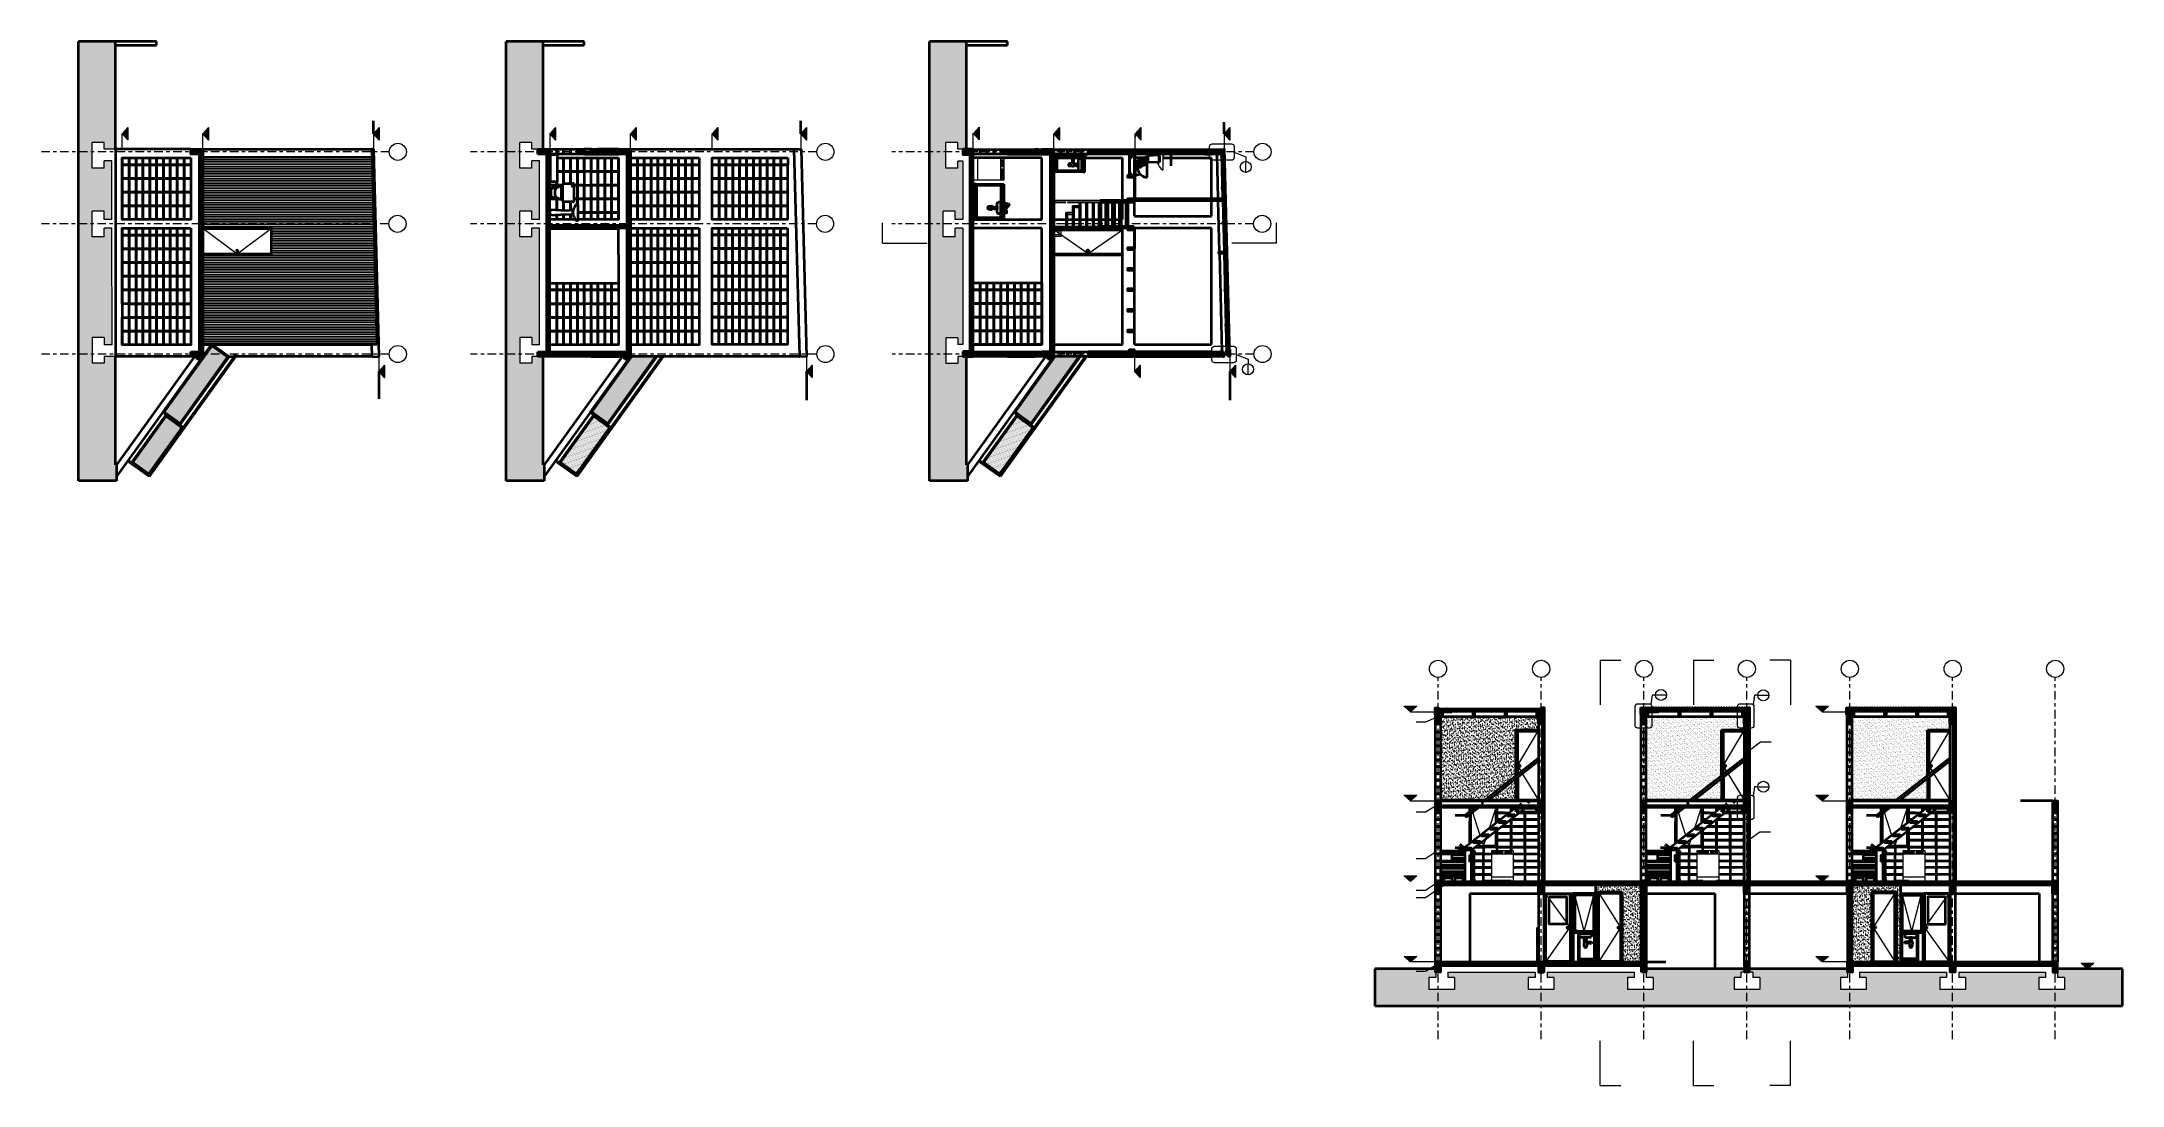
# Model space of a CAD drawing. Header units: metres. Extents: x -111 to 15, y -108 to -10.
# Drawn here: x -74.1 to -13.4, y -40.5 to -10 of the extents above; entities that cross this region are included whole.
import ezdxf

# ---------------------------------------------------------------- set-up
doc = ezdxf.new("R2010")
doc.units = ezdxf.units.M
doc.header["$LTSCALE"] = 5
doc.header["$MEASUREMENT"] = 0
doc.linetypes.add('CENTER', pattern=[2, 1.25, -0.25, 0.25, -0.25])
doc.layers.get('0').update_dxf_attribs({"color": 30})
for name, color, linetype, lineweight in [('A-ANNO-SYMB', 3, 'Continuous', 18), ('A-ELEV-MBE1', 7, 'Continuous', 35), ('A-ELEV-MBE2', 4, 'Continuous', 25), ('A-SECT-MCUT', 7, 'Continuous', 35), ('A-SECT-PATT', 8, 'Continuous', 18)]:
    doc.layers.add(name, color=color, linetype=linetype, lineweight=lineweight)
doc.styles.add('E-ROMANS', font='romans.shx', dxfattribs={"width": 0.8})
doc.dimstyles.new('E-0050_TICK_12', dxfattribs={"dimscale": 0.001, "dimtxt": 60, "dimasz": 60, "dimexe": 30, "dimexo": 20, "dimgap": 30, "dimtad": 0, "dimzin": 0, "dimdsep": 46, "dimtxsty": 'E-ROMANS', "dimblk": 'OBLIQUE', "dimcen": 30, "dimclrd": 256, "dimclre": 256, "dimclrt": 256, "dimadec": 0, "dimazin": 0, "dimtfac": 1, "dimtmove": 1, "dimatfit": 3, "dimldrblk": 'OPEN90', "dimfxl": 1, "dimtfill": 1, "dimtolj": 1, "dimtzin": 0, "dimlwd": -1, "dimarcsym": 0})
pattern_1 = [(272.91694, (-50.138073, -5.202707), (0.025603712, -0.011211598), [0, -0.025])]
pattern_2 = [(45, (-35.186701, -38.129995), (-0.01767767, 0.01767767), [])]
pattern_3 = [(45, (-50.138073, -5.202707), (-0.01767767, 0.01767767), [])]
pattern_4 = [(37.5, (-35.1867, -38.129995), (-0.00314967, 0.0963412), [0, -0.076, 0, -0.085, 0, -0.08125]), (7.5, (-35.1867, -38.13), (0.0884888, 0.1411073), [0, -0.041, 0, -0.0685, 0, -0.02625]), (327.5, (-35.2482, -38.129995), (0.1557071, 0.00028295), [0, -0.025, 0, -0.09, 0, -0.1175]), (317.5, (-35.2482, -38.13), (0.1503063, 0.0438838), [0, -0.0125, 0, -0.059, 0, -0.0675])]
pattern_5 = [(0, (-82.26062, -40.94572), (0.03125, 0.0625), [0, -0.0625])]
pattern_6 = [(270, (-60.52144, -10.004997), (0.0625, -0.03125), [0, -0.0625])]

# ---------------------------------------------------------------- blocks, each defined once
blk = doc.blocks.new('_Oblique')
at = {"color": 0, "linetype": 'ByBlock', "lineweight": -2}
blk.add_line((-0.5, -0.5), (0.5, 0.5), dxfattribs=at)
blk = doc.blocks.new('_Open90')
at = {"color": 0, "linetype": 'ByBlock', "lineweight": -2}
for p, q in [((0, 0), (-1, 0)), ((-0.5, 0.5), (0, 0)), ((0, 0), (-0.5, -0.5))]:
    blk.add_line(p, q, dxfattribs=at)

msp = doc.modelspace()

# ---------------------------------------------------------------- hatches: boundary and pattern name
at = {"layer": 'A-SECT-PATT'}
h = msp.add_hatch(dxfattribs=at)
h.set_pattern_fill('DOTS', color=256, style=0)
h.set_pattern_definition(pattern_6)
h.paths.add_polyline_path([(-72.236, -18.64), (-72.236, -18.85), (-72.01, -18.85), (-72.011, -15.445), (-72.236, -15.445), (-72.236, -15.491), (-72.236, -15.7), (-72.586, -15.7), (-72.586, -14.95), (-72.236, -14.95), (-72.236, -15.149), (-72.236, -15.195), (-72.011, -15.195), (-72.011, -13.486), (-72.161, -13.486), (-72.236, -13.486), (-72.236, -13.696), (-72.586, -13.696), (-72.586, -12.946), (-72.236, -12.946), (-72.236, -13.145), (-72.086, -13.145), (-71.911, -13.145), (-71.911, -10.005), (-72.99, -10.005), (-72.99, -22.82), (-71.882, -22.82), (-71.882, -22.353), (-71.911, -22.353), (-71.911, -19.19), (-72.161, -19.19), (-72.236, -19.19), (-72.236, -19.39), (-72.586, -19.39), (-72.586, -18.64)])
h = msp.add_hatch(dxfattribs=at)
h.set_pattern_fill('DOTS', color=256, style=0)
h.set_pattern_definition(pattern_6)
h.paths.add_polyline_path([(-59.767, -18.64), (-59.767, -18.85), (-59.542, -18.85), (-59.542, -15.445), (-59.767, -15.445), (-59.767, -15.491), (-59.767, -15.7), (-60.117, -15.7), (-60.117, -14.95), (-59.767, -14.95), (-59.767, -15.149), (-59.767, -15.195), (-59.542, -15.195), (-59.542, -13.486), (-59.692, -13.486), (-59.767, -13.486), (-59.767, -13.696), (-60.117, -13.696), (-60.117, -12.946), (-59.767, -12.946), (-59.767, -13.145), (-59.617, -13.145), (-59.542, -13.145), (-59.442, -13.145), (-59.442, -10.005), (-60.521, -10.005), (-60.521, -22.82), (-59.413, -22.82), (-59.413, -22.353), (-59.442, -22.353), (-59.442, -19.19), (-59.592, -19.19), (-59.767, -19.19), (-59.767, -19.39), (-60.117, -19.39), (-60.117, -18.64)])
h = msp.add_hatch(dxfattribs=at)
h.set_pattern_fill('DOTS', color=256, style=0)
h.set_pattern_definition(pattern_6)
h.paths.add_polyline_path([(-47.069, -22.82), (-47.069, -22.353), (-47.099, -22.353), (-47.099, -19.195), (-47.199, -19.195), (-47.349, -19.195), (-47.349, -19.394), (-47.699, -19.394), (-47.699, -18.644), (-47.349, -18.644), (-47.349, -18.843), (-47.199, -18.843), (-47.199, -15.445), (-47.424, -15.445), (-47.424, -15.491), (-47.424, -15.7), (-47.774, -15.7), (-47.774, -14.95), (-47.424, -14.95), (-47.424, -15.149), (-47.424, -15.195), (-47.199, -15.195), (-47.199, -13.497), (-47.349, -13.497), (-47.349, -13.696), (-47.699, -13.696), (-47.699, -12.946), (-47.349, -12.946), (-47.349, -13.145), (-47.199, -13.145), (-47.099, -13.145), (-47.099, -10.005), (-48.178, -10.005), (-48.178, -22.82)])
h.paths.add_polyline_path([(-48.145, -19.015), (-48.145, -19.234), (-48.26, -19.234), (-48.26, -19.015)], flags=9)
h.paths.add_polyline_path([(-48.156, -15.249), (-48.156, -15.46), (-48.271, -15.46), (-48.271, -15.249)], flags=9)
h.paths.add_polyline_path([(-48.155, -13.133), (-48.155, -13.351), (-48.27, -13.351), (-48.27, -13.133)], flags=9)
h = msp.add_hatch(dxfattribs=at)
h.set_pattern_fill('ANSI31', color=256, scale=0.005, angle=135, style=0)
h.set_pattern_definition([(180, (-203.376621, -217.174919), (-3e-17, -0.015875), [])])
h.paths.add_polyline_path([(-71.549, -12.508), (-71.712, -12.692), (-71.549, -12.876)])
h = msp.add_hatch(dxfattribs=at)
h.set_pattern_fill('ANSI31', color=256, scale=0.005, angle=135, style=0)
h.set_pattern_definition([(180, (-201.02729, -217.177757), (-3e-17, -0.015875), [])])
h.paths.add_polyline_path([(-69.2, -12.51), (-69.362, -12.694), (-69.2, -12.878)])
h = msp.add_hatch(dxfattribs=at)
h.set_pattern_fill('ANSI31', color=256, scale=0.005, angle=135, style=0)
h.set_pattern_definition([(180, (-196.050783, -217.181784), (-3e-17, -0.015875), [])])
h.paths.add_polyline_path([(-64.223, -12.514), (-64.386, -12.698), (-64.223, -12.882)])
h = msp.add_hatch(dxfattribs=at)
h.set_pattern_fill('ANSI31', color=256, scale=0.005, angle=135, style=0)
h.set_pattern_definition([(180, (-190.907527, -217.177757), (-4e-17, -0.015875), [])])
h.paths.add_polyline_path([(-59.08, -12.51), (-59.243, -12.694), (-59.08, -12.878)])
h = msp.add_hatch(dxfattribs=at)
h.set_pattern_fill('ANSI31', color=256, scale=0.005, angle=135, style=0)
h.set_pattern_definition([(180, (-188.5588, -217.177757), (-3e-17, -0.015875), [])])
h.paths.add_polyline_path([(-56.731, -12.51), (-56.894, -12.694), (-56.731, -12.878)])
h = msp.add_hatch(dxfattribs=at)
h.set_pattern_fill('ANSI31', color=256, scale=0.005, angle=135, style=0)
h.set_pattern_definition([(180, (-186.17501, -217.175421), (-3e-17, -0.015875), [])])
h.paths.add_polyline_path([(-54.348, -12.508), (-54.51, -12.692), (-54.348, -12.876)])
h = msp.add_hatch(dxfattribs=at)
h.set_pattern_fill('ANSI31', color=256, scale=0.005, angle=135, style=0)
h.set_pattern_definition([(180, (-183.589021, -217.179797), (-3e-17, -0.015875), [])])
h.paths.add_polyline_path([(-51.762, -12.512), (-51.924, -12.696), (-51.762, -12.88)])
h = msp.add_hatch(dxfattribs=at)
h.set_pattern_fill('ANSI31', color=256, scale=0.005, angle=135, style=0)
h.set_pattern_definition([(180, (-178.556012, -217.165877), (-4e-17, -0.015875), [])])
h.paths.add_polyline_path([(-46.729, -12.499), (-46.891, -12.683), (-46.729, -12.867)])
h = msp.add_hatch(dxfattribs=at)
h.set_pattern_fill('ANSI31', color=256, scale=0.005, angle=135, style=0)
h.set_pattern_definition([(180, (-176.21446, -217.182815), (-3e-17, -0.015875), [])])
h.paths.add_polyline_path([(-44.387, -12.515), (-44.549, -12.699), (-44.387, -12.883)])
h = msp.add_hatch(dxfattribs=at)
h.set_pattern_fill('ANSI31', color=256, scale=0.005, angle=135, style=0)
h.set_pattern_definition([(180, (-173.844156, -217.17448), (-4e-17, -0.015875), [])])
h.paths.add_polyline_path([(-42.017, -12.507), (-42.179, -12.691), (-42.017, -12.875)])
h = msp.add_hatch(dxfattribs=at)
h.set_pattern_fill('ANSI31', color=256, scale=0.005, angle=135, style=0)
h.set_pattern_definition([(180, (-171.245206, -217.179801), (-3e-17, -0.015875), [])])
h.paths.add_polyline_path([(-39.418, -12.512), (-39.58, -12.696), (-39.418, -12.88)])
h = msp.add_hatch(dxfattribs=at)
h.set_pattern_fill('ANSI31', color=256, scale=0.2, style=0)
h.set_pattern_definition(pattern_3)
h.paths.add_polyline_path([(-69.362, -13.285), (-69.362, -13.285), (-69.362, -13.145), (-69.711, -13.145), (-69.711, -13.285), (-69.462, -13.285), (-69.462, -19.055), (-69.711, -19.055), (-69.711, -19.195), (-69.362, -19.195), (-69.362, -19.055)])
h = msp.add_hatch(dxfattribs=at)
h.set_pattern_fill('ANSI31', color=256, scale=0.2, style=0)
h.set_pattern_definition(pattern_3)
h.paths.add_polyline_path([(-59.242, -13.285), (-59.242, -13.145), (-59.592, -13.145), (-59.592, -13.285), (-59.342, -13.285), (-59.342, -19.05), (-59.592, -19.05), (-59.592, -19.19), (-59.243, -19.19), (-59.243, -19.05), (-59.242, -19.05)])
h = msp.add_hatch(dxfattribs=at)
h.set_pattern_fill('ANSI31', color=256, scale=0.2, style=0)
h.set_pattern_definition(pattern_3)
h.paths.add_polyline_path([(-56.893, -13.285), (-56.894, -13.285), (-56.894, -13.145), (-57.242, -13.145), (-57.242, -13.225), (-57.243, -13.225), (-57.243, -13.285), (-56.993, -13.285), (-56.993, -19.05), (-57.242, -19.05), (-57.242, -19.19), (-56.893, -19.19), (-56.893, -19.05)])
h = msp.add_hatch(dxfattribs=at)
h.set_pattern_fill('ANSI31', color=256, scale=0.2, style=0)
h.set_pattern_definition(pattern_3)
h.paths.add_polyline_path([(-46.899, -13.145), (-47.199, -13.145), (-47.199, -13.295), (-46.999, -13.295), (-46.999, -19.045), (-47.199, -19.045), (-47.199, -19.195), (-46.899, -19.195)])
h = msp.add_hatch(dxfattribs=at)
h.set_pattern_fill('ANSI31', color=256, scale=0.2, style=0)
h.set_pattern_definition(pattern_3)
h.paths.add_polyline_path([(-44.549, -13.145), (-44.899, -13.145), (-44.899, -13.295), (-44.649, -13.295), (-44.649, -19.045), (-44.899, -19.045), (-44.899, -19.195), (-44.549, -19.195)])
h = msp.add_hatch(dxfattribs=at)
h.set_pattern_fill('ANSI31', color=256, scale=0.0035, style=0)
h.set_pattern_definition([(315, (-68.340284, 10.93473), (0.007857724, 0.007857724), [])])
h.paths.add_polyline_path([(-41.15, -13.28), (-41.149, -13.23), (-42.334, -13.23), (-42.334, -13.28)])
h = msp.add_hatch(dxfattribs=at)
h.set_pattern_fill('ANSI31', color=256, scale=0.2, style=0)
h.set_pattern_definition(pattern_3)
h.paths.add_polyline_path([(-39.598, -13.15), (-39.948, -13.15), (-39.948, -13.255), (-39.948, -13.28), (-39.948, -13.28), (-39.948, -13.29), (-39.598, -13.29)])
h = msp.add_hatch(dxfattribs=at)
h.set_pattern_fill('ANSI31', color=256, scale=0.4, angle=45, style=0)
h.set_pattern_definition([(360, (-0.00141, 67.955906), (6e-17, 0.05), [])])
h.paths.add_polyline_path([(-64.289, -18.845), (-64.431, -13.389), (-69.362, -13.389), (-69.362, -15.428), (-67.362, -15.428), (-67.362, -16.228), (-69.362, -16.228), (-69.362, -18.845), (-69.11, -18.845), (-69.101, -18.833), (-69.084, -18.845)])
h = msp.add_hatch(dxfattribs=at)
h.set_pattern_fill('ANSI31', color=256, scale=0.09, style=0)
h.set_pattern_definition([(315, (-0.001412, 67.955906), (0.0079549513, 0.0079549513), [])])
h.paths.add_polyline_path([(-42.179, -14.585), (-42.179, -14.645), (-39.573, -14.645), (-39.575, -14.585)])
h = msp.add_hatch(dxfattribs=at)
h.set_pattern_fill('DOTS', color=256, scale=0.4, angle=272.91694, style=0)
h.set_pattern_definition([(272.91694, (-50.138073, -5.202707), (0.025603712, -0.011211598), [0, -0.025])])
h.paths.add_polyline_path([(-70.427, -20.934), (-71.399, -22.284), (-70.944, -22.611), (-69.972, -21.261)])
h.paths.add_polyline_path([(-69.094, -18.875), (-70.49, -20.815), (-70.036, -21.142), (-68.64, -19.202)])
h = msp.add_hatch(dxfattribs=at)
h.set_pattern_fill('ANSI31', color=256, scale=0.0035, style=0)
h.set_pattern_definition([(45, (-70.607685, -16.852167), (-0.007857724, 0.007857724), [])])
h.paths.add_polyline_path([(-58.442, -19.11), (-58.442, -19.06), (-59.242, -19.06), (-59.242, -19.11)])
h = msp.add_hatch(dxfattribs=at)
h.set_pattern_fill('DOTS', color=256, scale=0.4, angle=272.91694, style=0)
h.set_pattern_definition(pattern_1)
h.paths.add_polyline_path([(-56.171, -19.202), (-56.187, -19.19), (-56.293, -19.19), (-56.493, -19.19), (-56.693, -19.19), (-56.853, -19.19), (-58.022, -20.815), (-57.567, -21.142)])
h = msp.add_hatch(dxfattribs=at)
h.set_pattern_fill('ANSI31', color=256, scale=0.0035, style=0)
h.set_pattern_definition([(45, (-58.26387, -16.852167), (-0.007857724, 0.007857724), [])])
h.paths.add_polyline_path([(-46.099, -19.11), (-46.099, -19.06), (-46.899, -19.06), (-46.899, -19.11)])
h = msp.add_hatch(dxfattribs=at)
h.set_pattern_fill('DOTS', color=256, scale=0.4, angle=272.91694, style=0)
h.set_pattern_definition(pattern_1)
h.paths.add_polyline_path([(-43.827, -19.202), (-43.843, -19.19), (-43.949, -19.19), (-44.149, -19.19), (-44.349, -19.19), (-44.509, -19.19), (-45.678, -20.815), (-45.223, -21.142)])
h = msp.add_hatch(dxfattribs=at)
h.set_pattern_fill('ANSI31', color=256, scale=0.0035, style=0)
h.set_pattern_definition([(315, (-68.354193, 5.104234), (0.007857724, 0.007857724), [])])
h.paths.add_polyline_path([(-41.164, -19.11), (-41.163, -19.06), (-42.348, -19.06), (-42.348, -19.11)])
h = msp.add_hatch(dxfattribs=at)
h.set_pattern_fill('ANSI31', color=256, scale=0.2, style=0)
h.set_pattern_definition(pattern_3)
h.paths.add_polyline_path([(-39.599, -19.05), (-39.943, -19.05), (-39.943, -19.19), (-39.599, -19.19)])
h.paths.add_polyline_path([(-39.943, -19.05), (-39.949, -19.05), (-39.949, -19.19), (-39.943, -19.19)])
h = msp.add_hatch(dxfattribs=at)
h.set_pattern_fill('ANSI31', color=256, scale=0.005, angle=135, style=0)
h.set_pattern_definition([(180, (-195.894342, -224.109838), (-3e-17, -0.015875), [])])
h.paths.add_polyline_path([(-64.067, -19.442), (-64.229, -19.626), (-64.067, -19.81)])
h = msp.add_hatch(dxfattribs=at)
h.set_pattern_fill('ANSI31', color=256, scale=0.005, angle=135, style=0)
h.set_pattern_definition([(180, (-183.425908, -224.107678), (-3e-17, -0.015875), [])])
h.paths.add_polyline_path([(-51.599, -19.44), (-51.761, -19.624), (-51.599, -19.808)])
h = msp.add_hatch(dxfattribs=at)
h.set_pattern_fill('ANSI31', color=256, scale=0.005, angle=135, style=0)
h.set_pattern_definition([(180, (-173.863121, -224.107682), (-3e-17, -0.015875), [])])
h.paths.add_polyline_path([(-42.036, -19.44), (-42.198, -19.624), (-42.036, -19.808)])
h = msp.add_hatch(dxfattribs=at)
h.set_pattern_fill('ANSI31', color=256, scale=0.005, angle=135, style=0)
h.set_pattern_definition([(180, (-171.082093, -224.107682), (-3e-17, -0.015875), [])])
h.paths.add_polyline_path([(-39.255, -19.44), (-39.417, -19.624), (-39.255, -19.808)])
h = msp.add_hatch(dxfattribs=at)
h.set_pattern_fill('DOTS', color=256, scale=0.4, angle=272.91694, style=0)
h.set_pattern_definition([(182.916943, (-12.345227, 67.955906), (-0.011211598, -0.025603712), [0, -0.025])])
h.paths.add_polyline_path([(-57.504, -21.261), (-57.958, -20.934), (-58.93, -22.284), (-58.476, -22.611)])
h = msp.add_hatch(dxfattribs=at)
h.set_pattern_fill('DOTS', color=256, scale=0.4, angle=272.91694, style=0)
h.set_pattern_definition([(182.916943, (-0.001412, 67.955906), (-0.011211598, -0.025603712), [0, -0.025])])
h.paths.add_polyline_path([(-45.16, -21.261), (-45.615, -20.934), (-46.586, -22.284), (-46.132, -22.611)])
h = msp.add_hatch(dxfattribs=at)
h.set_pattern_fill('ANSI31', color=256, scale=0.005, angle=225, style=0)
h.set_pattern_definition([(270, (170.330776, -161.218171), (0.015875, -3e-17), [])])
h.paths.add_polyline_path([(-34.337, -29.391), (-34.153, -29.553), (-33.969, -29.391)])
h = msp.add_hatch(dxfattribs=at)
h.set_pattern_fill('ANSI31', color=256, scale=0.1, style=0)
h.set_pattern_definition([(45, (-53.859496, -47.525636), (-0.008838835, 0.008838835), [])])
h.paths.add_polyline_path([(-30.276, -29.469), (-33.416, -29.469), (-33.416, -29.484), (-30.276, -29.484)])
h = msp.add_hatch(dxfattribs=at)
h.set_pattern_fill('ANSI31', color=256, scale=0.2, style=0)
h.set_pattern_definition(pattern_2)
h.paths.add_polyline_path([(-33.276, -29.552), (-33.416, -29.552), (-33.416, -29.902), (-33.276, -29.902)])
h = msp.add_hatch(dxfattribs=at)
h.set_pattern_fill('AR-SAND', color=256, scale=0.05, style=0)
h.set_pattern_definition(pattern_4)
h.paths.add_polyline_path([(-31.074, -30.086), (-30.416, -30.086), (-30.416, -29.902), (-30.416, -29.694), (-30.422, -29.694), (-30.422, -29.692), (-30.472, -29.692), (-30.472, -29.688), (-31.348, -29.688), (-31.348, -29.692), (-31.398, -29.692), (-31.398, -29.688), (-32.279, -29.688), (-32.279, -29.692), (-32.329, -29.692), (-32.329, -29.688), (-33.221, -29.688), (-33.221, -29.692), (-33.226, -29.692), (-33.226, -29.694), (-33.276, -29.694), (-33.276, -29.902), (-33.276, -30.152), (-33.276, -30.352), (-33.276, -30.552), (-33.276, -30.752), (-33.276, -30.952), (-33.276, -31.152), (-33.276, -31.352), (-33.276, -31.552), (-33.276, -31.752), (-33.276, -31.952), (-33.276, -32.151), (-33.263, -32.151), (-33.263, -32.131), (-31.996, -32.131), (-31.074, -31.412)])
h.paths.add_polyline_path([(-31.064, -31.493), (-31.882, -32.131), (-31.064, -32.131)], flags=17)
h = msp.add_hatch(dxfattribs=at)
h.set_pattern_fill('ANSI31', color=256, scale=0.2, style=0)
h.set_pattern_definition(pattern_2)
h.paths.add_polyline_path([(-30.276, -29.552), (-30.416, -29.552), (-30.416, -29.902), (-30.276, -29.902)])
h = msp.add_hatch(dxfattribs=at)
h.set_pattern_fill('ANSI31', color=256, scale=0.1, style=0)
h.set_pattern_definition([(45, (-47.86699, -47.525636), (-0.008838835, 0.008838835), [])])
h.paths.add_polyline_path([(-24.284, -29.469), (-27.423, -29.469), (-27.423, -29.484), (-24.284, -29.484)])
h = msp.add_hatch(dxfattribs=at)
h.set_pattern_fill('ANSI31', color=256, scale=0.2, style=0)
h.set_pattern_definition(pattern_2)
h.paths.add_polyline_path([(-27.283, -29.552), (-27.423, -29.552), (-27.423, -29.902), (-27.283, -29.902)])
h.paths.add_polyline_path([(-27.283, -32.15), (-27.423, -32.15), (-27.423, -32.5), (-27.283, -32.5)])
h.paths.add_polyline_path([(-24.283, -32.15), (-24.423, -32.15), (-24.423, -32.5), (-24.283, -32.5)])
h.paths.add_polyline_path([(-24.284, -29.552), (-24.424, -29.552), (-24.424, -29.902), (-24.284, -29.902)])
h = msp.add_hatch(dxfattribs=at)
h.set_pattern_fill('AR-SAND', color=256, scale=0.05, style=0)
h.set_pattern_definition([(37.5, (-29.194195, -38.129995), (-0.00314967, 0.0963412), [0, -0.076, 0, -0.085, 0, -0.08125]), (7.5, (-29.1942, -38.13), (0.0884888, 0.1411073), [0, -0.041, 0, -0.0685, 0, -0.02625]), (327.5, (-29.255695, -38.129995), (0.1557071, 0.00028295), [0, -0.025, 0, -0.09, 0, -0.1175]), (317.5, (-29.2557, -38.13), (0.1503063, 0.0438838), [0, -0.0125, 0, -0.059, 0, -0.0675])])
h.paths.add_polyline_path([(-25.082, -30.086), (-24.424, -30.086), (-24.424, -29.902), (-24.424, -29.694), (-24.429, -29.694), (-24.429, -29.692), (-24.479, -29.692), (-24.479, -29.688), (-25.355, -29.688), (-25.355, -29.692), (-25.405, -29.692), (-25.405, -29.688), (-26.287, -29.688), (-26.287, -29.692), (-26.337, -29.692), (-26.337, -29.688), (-27.229, -29.688), (-27.229, -29.692), (-27.233, -29.692), (-27.233, -29.694), (-27.283, -29.694), (-27.283, -29.902), (-27.283, -30.152), (-27.283, -30.352), (-27.283, -30.552), (-27.283, -30.752), (-27.283, -30.952), (-27.283, -31.152), (-27.283, -31.352), (-27.283, -31.552), (-27.283, -31.752), (-27.283, -31.952), (-27.283, -32.151), (-27.27, -32.151), (-27.27, -32.131), (-26.004, -32.131), (-25.082, -31.412)])
h.paths.add_polyline_path([(-25.072, -31.493), (-25.89, -32.131), (-25.072, -32.131)], flags=17)
h = msp.add_hatch(dxfattribs=at)
h.set_pattern_fill('ANSI31', color=256, scale=0.005, angle=225, style=0)
h.set_pattern_definition([(270, (182.335776, -161.218171), (0.015875, -3e-17), [])])
h.paths.add_polyline_path([(-22.332, -29.391), (-22.148, -29.553), (-21.964, -29.391)])
h = msp.add_hatch(dxfattribs=at)
h.set_pattern_fill('ANSI31', color=256, scale=0.1, style=0)
h.set_pattern_definition([(45, (-41.864496, -47.525636), (-0.008838835, 0.008838835), [])])
h.paths.add_polyline_path([(-18.281, -29.484), (-18.281, -29.469), (-21.421, -29.469), (-21.421, -29.484)])
h = msp.add_hatch(dxfattribs=at)
h.set_pattern_fill('ANSI31', color=256, scale=0.2, style=0)
h.set_pattern_definition(pattern_2)
h.paths.add_polyline_path([(-21.281, -32.151), (-21.421, -32.151), (-21.421, -32.5), (-21.281, -32.5)])
h.paths.add_polyline_path([(-21.281, -29.552), (-21.421, -29.552), (-21.421, -29.902), (-21.281, -29.902)])
h.paths.add_polyline_path([(-18.281, -29.552), (-18.421, -29.552), (-18.421, -29.902), (-18.281, -29.902)])
h.paths.add_polyline_path([(-18.281, -32.15), (-18.421, -32.15), (-18.421, -32.5), (-18.281, -32.5)])
h = msp.add_hatch(dxfattribs=at)
h.set_pattern_fill('AR-SAND', color=256, scale=0.05, style=0)
h.set_pattern_definition([(37.5, (-23.1917, -38.129995), (-0.00314967, 0.0963412), [0, -0.076, 0, -0.085, 0, -0.08125]), (7.5, (-23.1917, -38.13), (0.0884888, 0.1411073), [0, -0.041, 0, -0.0685, 0, -0.02625]), (327.5, (-23.2532, -38.129995), (0.1557071, 0.00028295), [0, -0.025, 0, -0.09, 0, -0.1175]), (317.5, (-23.2532, -38.13), (0.1503063, 0.0438838), [0, -0.0125, 0, -0.059, 0, -0.0675])])
h.paths.add_polyline_path([(-19.079, -30.086), (-18.421, -30.086), (-18.421, -29.902), (-18.421, -29.694), (-18.427, -29.694), (-18.427, -29.692), (-18.477, -29.692), (-18.477, -29.688), (-19.353, -29.688), (-19.353, -29.692), (-19.403, -29.692), (-19.403, -29.688), (-20.284, -29.688), (-20.284, -29.692), (-20.334, -29.692), (-20.334, -29.688), (-21.226, -29.688), (-21.226, -29.692), (-21.231, -29.692), (-21.231, -29.694), (-21.281, -29.694), (-21.281, -29.902), (-21.281, -30.152), (-21.281, -30.352), (-21.281, -30.552), (-21.281, -30.752), (-21.281, -30.952), (-21.281, -31.152), (-21.281, -31.352), (-21.281, -31.552), (-21.281, -31.752), (-21.281, -31.952), (-21.281, -32.151), (-21.268, -32.151), (-21.268, -32.131), (-20.001, -32.131), (-19.079, -31.412)])
h.paths.add_polyline_path([(-19.069, -31.493), (-19.887, -32.131), (-19.069, -32.131)], flags=17)
h = msp.add_hatch(dxfattribs=at)
h.set_pattern_fill('ANSI31', color=256, scale=0.005, angle=225, style=0)
h.set_pattern_definition([(270, (170.330776, -163.817288), (0.015875, -3e-17), [])])
h.paths.add_polyline_path([(-34.337, -31.99), (-34.153, -32.152), (-33.969, -31.99)])
h = msp.add_hatch(dxfattribs=at)
h.set_pattern_fill('ANSI31', color=256, scale=0.2, style=0)
h.set_pattern_definition(pattern_2)
h.paths.add_polyline_path([(-33.276, -32.15), (-33.416, -32.15), (-33.416, -32.5), (-33.276, -32.5)])
h = msp.add_hatch(dxfattribs=at)
h.set_pattern_fill('ANSI31', color=256, scale=0.2, style=0)
h.set_pattern_definition(pattern_2)
h.paths.add_polyline_path([(-30.276, -32.15), (-30.416, -32.15), (-30.416, -32.5), (-30.276, -32.5)])
h = msp.add_hatch(dxfattribs=at)
h.set_pattern_fill('ANSI31', color=256, scale=0.005, angle=225, style=0)
h.set_pattern_definition([(270, (182.335776, -163.817288), (0.015875, -3e-17), [])])
h.paths.add_polyline_path([(-22.332, -31.99), (-22.148, -32.152), (-21.964, -31.99)])
h = msp.add_hatch(dxfattribs=at)
h.set_pattern_fill('ANSI31', color=256, scale=0.2, style=0)
h.set_pattern_definition(pattern_2)
h.paths.add_polyline_path([(-15.281, -32.151), (-15.351, -32.151), (-15.351, -32.501), (-15.281, -32.501)])
h.paths.add_polyline_path([(-15.351, -32.151), (-15.421, -32.151), (-15.421, -32.501), (-15.351, -32.501)])
h = msp.add_hatch(dxfattribs=at)
h.set_pattern_fill('STEEL', color=256, scale=0.02, angle=90, style=0)
h.set_pattern_definition([(225, (34.5176769, -66.8587383), (-0.00176776695, 0.00176776695), []), (225, (34.5164269, -66.8587383), (-0.00176776695, 0.00176776695), [])])
h.paths.add_polyline_path([(-30.466, -32.475), (-30.466, -32.47), (-30.421, -32.47), (-30.421, -32.425), (-30.416, -32.425), (-30.416, -32.475)])
h = msp.add_hatch(dxfattribs=at)
h.set_pattern_fill('STEEL', color=256, scale=0.02, angle=90, style=0)
h.set_pattern_definition([(225, (40.5101827, -66.8587383), (-0.00176776695, 0.00176776695), []), (225, (40.5089327, -66.8587383), (-0.00176776695, 0.00176776695), [])])
h.paths.add_polyline_path([(-24.473, -32.475), (-24.473, -32.47), (-24.428, -32.47), (-24.428, -32.425), (-24.423, -32.425), (-24.423, -32.475)])
h = msp.add_hatch(dxfattribs=at)
h.set_pattern_fill('STEEL', color=256, scale=0.02, angle=90, style=0)
h.set_pattern_definition([(225, (46.5126769, -66.8587383), (-0.00176776695, 0.00176776695), []), (225, (46.5114269, -66.8587383), (-0.00176776695, 0.00176776695), [])])
h.paths.add_polyline_path([(-18.471, -32.475), (-18.471, -32.47), (-18.426, -32.47), (-18.426, -32.425), (-18.421, -32.425), (-18.421, -32.475)])
h = msp.add_hatch(dxfattribs=at)
h.set_pattern_fill('ANSI31', color=256, scale=0.005, angle=225, style=0)
h.set_pattern_definition([(270, (170.330776, -166.166081), (0.015875, -3e-17), [])])
h.paths.add_polyline_path([(-34.337, -34.339), (-34.153, -34.501), (-33.969, -34.339)])
h = msp.add_hatch(dxfattribs=at)
h.set_pattern_fill('ANSI31', color=256, scale=0.2, style=0)
h.set_pattern_definition(pattern_2)
h.paths.add_polyline_path([(-33.276, -34.601), (-30.416, -34.601), (-30.416, -34.851), (-30.266, -34.851), (-30.266, -34.601), (-27.423, -34.601), (-27.423, -34.851), (-27.273, -34.851), (-27.273, -34.501), (-27.423, -34.501), (-32.079, -34.501), (-33.416, -34.501), (-33.416, -34.851), (-33.276, -34.851)])
h = msp.add_hatch(dxfattribs=at)
h.set_pattern_fill('ANSI31', color=256, scale=0.2, style=0)
h.set_pattern_definition(pattern_2)
h.paths.add_polyline_path([(-21.271, -34.501), (-21.421, -34.501), (-27.273, -34.501), (-27.273, -34.601), (-24.42, -34.601), (-24.42, -34.851), (-24.27, -34.851), (-24.27, -34.601), (-21.421, -34.601), (-21.421, -34.851), (-21.271, -34.851)])
h = msp.add_hatch(dxfattribs=at)
h.set_pattern_fill('ANSI31', color=256, scale=0.005, angle=225, style=0)
h.set_pattern_definition([(270, (182.335776, -166.166081), (0.015875, -3e-17), [])])
h.paths.add_polyline_path([(-22.332, -34.339), (-22.148, -34.501), (-21.964, -34.339)])
h = msp.add_hatch(dxfattribs=at)
h.set_pattern_fill('ANSI31', color=256, scale=0.2, style=0)
h.set_pattern_definition(pattern_2)
h.paths.add_polyline_path([(-15.281, -34.501), (-15.431, -34.501), (-21.271, -34.501), (-21.271, -34.601), (-18.417, -34.601), (-18.417, -34.85), (-18.267, -34.85), (-18.267, -34.601), (-15.431, -34.601), (-15.431, -34.851), (-15.281, -34.851)])
h = msp.add_hatch(dxfattribs=at)
h.set_pattern_fill('AR-SAND', color=256, scale=0.05, style=0)
h.set_pattern_definition(pattern_4)
h.paths.add_polyline_path([(-27.423, -35.051), (-27.423, -34.851), (-27.423, -34.601), (-28.756, -34.601), (-28.756, -36.851), (-28.701, -36.851), (-28.701, -36.847), (-28.701, -34.802), (-27.981, -34.802), (-27.981, -36.847), (-27.981, -36.851), (-27.423, -36.851), (-27.423, -36.651), (-27.423, -36.451), (-27.423, -36.251), (-27.423, -36.051), (-27.423, -35.851), (-27.423, -35.651), (-27.423, -35.451)])
h = msp.add_hatch(dxfattribs=at)
h.set_pattern_fill('AR-SAND', color=256, scale=0.05, style=0)
h.set_pattern_definition([(37.5, (-53.8595, -47.525636), (-0.00314967, 0.09634119), [0, -0.076, 0, -0.085, 0, -0.08125]), (7.5, (-53.8595, -47.52564), (0.08848884, 0.1411073), [0, -0.041, 0, -0.0685, 0, -0.02625]), (327.5, (-53.921, -47.52564), (0.1557071, 0.00028295), [0, -0.025, 0, -0.09, 0, -0.1175]), (317.5, (-53.921, -47.52564), (0.15030633, 0.0438838), [0, -0.0125, 0, -0.059, 0, -0.0675])])
h.paths.add_polyline_path([(-20.703, -34.802), (-19.983, -34.802), (-19.983, -36.847), (-20.028, -36.847), (-20.028, -36.837), (-20.658, -36.837), (-20.658, -36.847), (-20.703, -36.847), (-20.703, -36.851), (-19.859, -36.851), (-19.859, -36.847), (-19.859, -34.601), (-21.271, -34.601), (-21.271, -34.851), (-21.271, -35.051), (-21.271, -35.251), (-21.271, -35.451), (-21.271, -35.651), (-21.271, -35.851), (-21.271, -36.051), (-21.271, -36.251), (-21.271, -36.451), (-21.271, -36.651), (-21.271, -36.851), (-21.266, -36.851), (-20.703, -36.851), (-20.703, -36.847)])
h = msp.add_hatch(dxfattribs=at)
h.set_pattern_fill('ANSI31', color=256, scale=0.005, angle=225, style=0)
h.set_pattern_definition([(270, (170.330776, -168.516081), (0.015875, -3e-17), [])])
h.paths.add_polyline_path([(-34.337, -36.689), (-34.153, -36.851), (-33.969, -36.689)])
h = msp.add_hatch(dxfattribs=at)
h.set_pattern_fill('ANSI31', color=256, scale=0.2, style=0)
h.set_pattern_definition(pattern_2)
h.paths.add_polyline_path([(-27.273, -36.851), (-27.413, -36.851), (-30.266, -36.851), (-30.415, -36.851), (-33.276, -36.851), (-33.416, -36.851), (-33.416, -37.151), (-33.276, -37.151), (-33.276, -36.951), (-30.415, -36.951), (-30.415, -37.151), (-30.266, -37.151), (-30.266, -36.951), (-27.413, -36.951), (-27.413, -37.151), (-27.273, -37.151)])
h = msp.add_hatch(dxfattribs=at)
h.set_pattern_fill('ANSI31', color=256, scale=0.2, style=0)
h.set_pattern_definition(pattern_2)
h.paths.add_polyline_path([(-24.27, -36.851), (-24.41, -36.851), (-24.41, -37.151), (-24.27, -37.151)])
h = msp.add_hatch(dxfattribs=at)
h.set_pattern_fill('ANSI31', color=256, scale=0.005, angle=225, style=0)
h.set_pattern_definition([(270, (182.335776, -168.516081), (0.015875, -3e-17), [])])
h.paths.add_polyline_path([(-22.332, -36.689), (-22.148, -36.851), (-21.964, -36.689)])
h = msp.add_hatch(dxfattribs=at)
h.set_pattern_fill('ANSI31', color=256, scale=0.2, style=0)
h.set_pattern_definition(pattern_2)
h.paths.add_polyline_path([(-15.281, -36.851), (-15.421, -36.851), (-18.266, -36.851), (-18.416, -36.851), (-21.021, -36.851), (-21.021, -36.851), (-21.16, -36.851), (-21.16, -36.851), (-21.276, -36.851), (-21.411, -36.851), (-21.411, -37.151), (-21.266, -37.151), (-21.266, -36.951), (-18.416, -36.951), (-18.416, -37.151), (-18.266, -37.151), (-18.266, -36.951), (-15.421, -36.951), (-15.421, -37.151), (-15.281, -37.151)])
h = msp.add_hatch(dxfattribs=at)
h.set_pattern_fill('ANSI31', color=256, scale=0.005, angle=225, style=0)
h.set_pattern_definition([(270, (190.07413, -168.716081), (0.015875, -3e-17), [])])
h.paths.add_polyline_path([(-14.593, -36.889), (-14.409, -37.051), (-14.225, -36.889)])
h = msp.add_hatch(dxfattribs=at)
h.set_pattern_fill('DOTS', color=256, style=0)
h.set_pattern_definition(pattern_5)
h.paths.add_polyline_path([(-27.824, -37.301), (-27.625, -37.301), (-27.625, -37.151), (-30.165, -37.151), (-30.165, -37.301), (-29.966, -37.301), (-29.966, -37.651), (-30.716, -37.651), (-30.716, -37.301), (-30.517, -37.301), (-30.517, -37.151), (-33.063, -37.151), (-33.063, -37.301), (-32.864, -37.301), (-32.864, -37.651), (-33.614, -37.651), (-33.614, -37.301), (-33.415, -37.301), (-33.415, -37.151), (-33.416, -37.151), (-33.416, -37.051), (-35.187, -37.051), (-35.187, -38.13), (-24.715, -38.13), (-24.715, -37.651), (-24.715, -37.301), (-24.516, -37.301), (-24.516, -37.151), (-24.41, -37.151), (-24.41, -37.051), (-27.273, -37.051), (-27.273, -37.151), (-27.273, -37.301), (-27.074, -37.301), (-27.074, -37.651), (-27.824, -37.651)])
h = msp.add_hatch(dxfattribs=at)
h.set_pattern_fill('DOTS', color=256, style=0)
h.set_pattern_definition(pattern_5)
h.paths.add_polyline_path([(-13.392, -37.051), (-15.281, -37.051), (-15.281, -37.151), (-15.281, -37.301), (-15.082, -37.301), (-15.082, -37.651), (-15.832, -37.651), (-15.832, -37.301), (-15.633, -37.301), (-15.633, -37.151), (-18.165, -37.151), (-18.165, -37.301), (-17.966, -37.301), (-17.966, -37.651), (-18.716, -37.651), (-18.716, -37.301), (-18.517, -37.301), (-18.517, -37.151), (-21.059, -37.151), (-21.059, -37.301), (-20.86, -37.301), (-20.86, -37.651), (-21.61, -37.651), (-21.61, -37.301), (-21.411, -37.301), (-21.411, -37.151), (-21.411, -37.051), (-24.27, -37.051), (-24.27, -37.151), (-24.164, -37.151), (-24.164, -37.301), (-23.965, -37.301), (-23.965, -37.651), (-24.715, -37.651), (-24.715, -38.13), (-13.392, -38.13)])

# ---------------------------------------------------------------- linework, layer by layer
at = {"layer": 'A-ANNO-SYMB'}
for p, q in [((-59.242, -12.694), (-59.242, -13.145)), ((-41.337, -13.304), (-41.491, -13.305)), ((-41.491, -13.305), (-41.491, -13.321)), ((-41.359, -13.33), (-41.336, -13.327)), ((-41.359, -13.744), (-41.359, -13.33)), ((-41.336, -13.327), (-41.337, -13.304)), ((-39.294, -13.227), (-38.953, -13.364)), ((-41.824, -13.519), (-41.782, -13.517)), ((-41.782, -13.517), (-41.614, -13.536)), ((-41.614, -13.536), (-41.539, -13.536)), ((-41.382, -13.744), (-41.359, -13.744)), ((-38.953, -13.364), (-38.953, -13.501)), ((-38.953, -13.821), (-38.953, -13.501)), ((-58.62, -14.196), (-58.62, -14.209)), ((-58.595, -14.196), (-58.62, -14.196)), ((-58.62, -14.209), (-58.607, -14.209)), ((-58.607, -14.209), (-58.607, -14.247)), ((-58.607, -14.247), (-58.595, -14.247)), ((-58.595, -14.247), (-58.595, -14.196)), ((-39.229, -19.131), (-38.887, -19.268)), ((-38.887, -19.268), (-38.887, -19.405)), ((-38.887, -19.725), (-38.887, -19.405)), ((-27.103, -29.073), (-27.138, -29.341)), ((-27.004, -29.073), (-27.103, -29.073)), ((-27.004, -29.062), (-26.684, -29.062)), ((-24.119, -29.073), (-24.157, -29.341)), ((-24.02, -29.073), (-24.119, -29.073)), ((-24.02, -29.073), (-23.7, -29.073)), ((-34.153, -29.553), (-33.426, -29.551)), ((-22.148, -29.553), (-21.421, -29.551)), ((-30.333, -29.904), (-30.333, -32.145)), ((-30.313, -29.906), (-30.276, -29.906)), ((-30.276, -29.906), (-30.276, -32.147)), ((-34.155, -32.152), (-33.209, -32.151)), ((-30.277, -32.145), (-30.333, -32.145)), ((-30.276, -32.147), (-30.313, -32.147)), ((-24.119, -31.742), (-24.157, -32.009)), ((-24.02, -31.742), (-24.119, -31.742)), ((-24.02, -31.742), (-23.7, -31.742)), ((-22.15, -32.152), (-21.204, -32.151)), ((-30.333, -32.506), (-30.333, -34.495)), ((-30.277, -32.506), (-30.333, -32.506)), ((-30.277, -32.506), (-30.277, -34.497)), ((-24.341, -32.506), (-24.341, -34.495)), ((-24.284, -32.506), (-24.341, -32.506)), ((-24.284, -32.506), (-24.284, -34.497)), ((-18.338, -32.506), (-18.338, -34.495)), ((-18.282, -32.506), (-18.282, -34.497)), ((-33.276, -33.659), (-33.276, -33.609)), ((-33.276, -34.436), (-33.276, -33.667)), ((-33.246, -33.909), (-33.246, -33.697)), ((-32.566, -33.667), (-32.777, -33.667)), ((-32.566, -33.697), (-32.777, -33.697)), ((-32.308, -34.406), (-32.308, -33.697)), ((-32.278, -34.436), (-32.278, -33.667)), ((-27.283, -33.659), (-27.283, -33.609)), ((-27.283, -34.436), (-27.283, -33.667)), ((-27.253, -33.909), (-27.253, -33.697)), ((-26.573, -33.667), (-26.785, -33.667)), ((-26.573, -33.697), (-26.785, -33.697)), ((-26.316, -34.406), (-26.316, -33.697)), ((-26.286, -34.436), (-26.286, -33.667)), ((-21.281, -34.436), (-21.281, -33.668)), ((-21.251, -33.909), (-21.251, -33.697)), ((-20.571, -33.667), (-20.782, -33.667)), ((-20.571, -33.697), (-20.782, -33.697)), ((-20.313, -34.406), (-20.313, -33.697)), ((-20.283, -34.436), (-20.283, -33.667)), ((-33.276, -34.436), (-33.276, -34.5)), ((-32.36, -34.406), (-32.308, -34.406)), ((-32.36, -34.436), (-32.308, -34.436)), ((-32.308, -34.436), (-32.308, -34.5)), ((-32.278, -34.436), (-32.278, -34.5)), ((-30.278, -34.495), (-30.333, -34.495)), ((-27.283, -34.436), (-27.283, -34.5)), ((-26.368, -34.406), (-26.316, -34.406)), ((-26.368, -34.436), (-26.316, -34.436)), ((-26.316, -34.436), (-26.316, -34.5)), ((-26.286, -34.436), (-26.286, -34.5)), ((-21.281, -34.436), (-21.281, -34.501)), ((-20.365, -34.406), (-20.313, -34.406)), ((-20.365, -34.436), (-20.313, -34.436)), ((-20.313, -34.436), (-20.313, -34.5)), ((-20.283, -34.436), (-20.283, -34.5)), ((-27.355, -34.856), (-27.412, -34.856)), ((-27.412, -34.856), (-27.412, -36.844)), ((-27.355, -34.856), (-27.355, -36.844)), ((-21.329, -34.856), (-21.329, -36.844)), ((-21.329, -34.856), (-21.273, -34.856)), ((-21.273, -34.856), (-21.273, -36.844)), ((-33.416, -36.851), (-34.139, -36.851)), ((-27.355, -36.844), (-27.412, -36.844)), ((-21.411, -36.851), (-22.134, -36.851)), ((-21.329, -36.844), (-21.273, -36.844))]:
    msp.add_line(p, q, dxfattribs=at)
at = {"layer": 'A-ANNO-SYMB', "ltscale": 0.003}
for p, q in [((-72.236, -12.946), (-72.586, -12.946)), ((-72.586, -13.696), (-72.586, -12.946)), ((-72.236, -13.145), (-72.236, -12.946)), ((-72.086, -13.145), (-72.236, -13.145)), ((-71.911, -13.145), (-72.161, -13.145)), ((-59.767, -12.946), (-60.117, -12.946)), ((-60.117, -13.696), (-60.117, -12.946)), ((-59.767, -13.145), (-59.767, -12.946)), ((-59.617, -13.145), (-59.767, -13.145)), ((-59.542, -13.145), (-59.692, -13.145)), ((-47.349, -12.946), (-47.699, -12.946)), ((-47.699, -13.696), (-47.699, -12.946)), ((-47.349, -13.145), (-47.349, -12.946)), ((-47.199, -13.145), (-47.349, -13.145)), ((-72.236, -13.696), (-72.586, -13.696)), ((-72.236, -13.696), (-72.236, -13.486)), ((-72.086, -13.486), (-72.236, -13.486)), ((-72.011, -13.486), (-72.161, -13.486)), ((-72.011, -15.195), (-72.011, -13.486)), ((-59.767, -13.696), (-60.117, -13.696)), ((-59.767, -13.696), (-59.767, -13.486)), ((-59.617, -13.486), (-59.767, -13.486)), ((-59.542, -13.486), (-59.692, -13.486)), ((-59.542, -15.195), (-59.542, -13.486)), ((-47.349, -13.696), (-47.699, -13.696)), ((-47.349, -13.696), (-47.349, -13.497)), ((-47.199, -13.497), (-47.349, -13.497)), ((-47.199, -13.497), (-47.199, -15.195)), ((-46.768, -14.037), (-46.768, -13.411)), ((-46.103, -13.411), (-46.103, -14.037)), ((-46.057, -13.515), (-46.077, -13.515)), ((-46.057, -13.594), (-46.077, -13.594)), ((-46.069, -13.497), (-46.064, -13.502)), ((-46.064, -13.528), (-46.069, -13.534)), ((-46.069, -13.575), (-46.064, -13.581)), ((-46.064, -13.607), (-46.069, -13.612)), ((-46.051, -13.489), (-46.051, -13.509)), ((-46.051, -13.542), (-46.051, -13.522)), ((-46.051, -13.568), (-46.051, -13.587)), ((-46.051, -13.62), (-46.051, -13.6)), ((-46.044, -13.515), (-46.025, -13.515)), ((-46.044, -13.594), (-46.025, -13.594)), ((-46.038, -13.502), (-46.033, -13.497)), ((-46.033, -13.533), (-46.038, -13.528)), ((-46.038, -13.581), (-46.033, -13.576)), ((-46.033, -13.612), (-46.038, -13.607)), ((-46.008, -14.037), (-46.058, -14.037)), ((-72.236, -14.95), (-72.586, -14.95)), ((-72.586, -15.7), (-72.586, -14.95)), ((-72.236, -15.149), (-72.236, -14.95)), ((-72.236, -15.195), (-72.236, -15.149)), ((-59.767, -14.95), (-60.117, -14.95)), ((-60.117, -15.7), (-60.117, -14.95)), ((-59.767, -15.149), (-59.767, -14.95)), ((-59.767, -15.195), (-59.767, -15.149)), ((-47.424, -14.95), (-47.774, -14.95)), ((-47.774, -15.7), (-47.774, -14.95)), ((-47.424, -15.149), (-47.424, -14.95)), ((-47.424, -15.195), (-47.424, -15.149)), ((-72.236, -15.7), (-72.586, -15.7)), ((-72.011, -15.195), (-72.236, -15.195)), ((-72.011, -15.445), (-72.236, -15.445)), ((-72.236, -15.491), (-72.236, -15.445)), ((-72.236, -15.7), (-72.236, -15.491)), ((-72.01, -18.851), (-72.011, -15.445)), ((-59.767, -15.7), (-60.117, -15.7)), ((-59.542, -15.195), (-59.767, -15.195)), ((-59.542, -15.445), (-59.767, -15.445)), ((-59.767, -15.491), (-59.767, -15.445)), ((-59.767, -15.7), (-59.767, -15.491)), ((-59.542, -18.851), (-59.542, -15.445)), ((-47.424, -15.7), (-47.774, -15.7)), ((-47.199, -15.195), (-47.424, -15.195)), ((-47.199, -15.445), (-47.424, -15.445)), ((-47.424, -15.491), (-47.424, -15.445)), ((-47.424, -15.7), (-47.424, -15.491)), ((-47.199, -15.445), (-47.199, -18.843)), ((-44.199, -15.395), (-44.549, -15.395)), ((-44.394, -15.645), (-44.549, -15.645)), ((-44.344, -15.695), (-44.549, -15.695)), ((-44.394, -15.695), (-44.394, -15.395)), ((-44.344, -15.395), (-44.344, -15.695)), ((-43.194, -15.395), (-44.149, -15.395)), ((-44.004, -15.395), (-44.149, -15.395)), ((-72.236, -18.64), (-72.586, -18.64)), ((-72.586, -18.64), (-72.586, -19.39)), ((-72.236, -18.64), (-72.236, -18.85)), ((-59.767, -18.64), (-60.117, -18.64)), ((-60.117, -18.64), (-60.117, -19.39)), ((-59.767, -18.64), (-59.767, -18.85)), ((-47.349, -18.644), (-47.699, -18.644)), ((-47.699, -18.644), (-47.699, -19.394)), ((-47.349, -18.644), (-47.349, -18.843)), ((-72.236, -19.39), (-72.586, -19.39)), ((-72.01, -18.85), (-72.236, -18.85)), ((-72.086, -19.19), (-72.236, -19.19)), ((-72.236, -19.19), (-72.236, -19.39)), ((-71.911, -19.19), (-72.161, -19.19)), ((-59.767, -19.39), (-60.117, -19.39)), ((-59.542, -18.85), (-59.767, -18.85)), ((-59.592, -19.19), (-59.767, -19.19)), ((-59.767, -19.19), (-59.767, -19.39)), ((-47.349, -19.394), (-47.699, -19.394)), ((-47.199, -18.843), (-47.349, -18.843)), ((-47.199, -19.195), (-47.349, -19.195)), ((-47.349, -19.195), (-47.349, -19.394)), ((-31.029, -31.131), (-30.416, -30.101)), ((-25.037, -31.131), (-24.424, -30.101)), ((-19.034, -31.131), (-18.421, -30.101)), ((-31.029, -31.131), (-30.927, -31.297)), ((-30.891, -31.357), (-30.416, -32.131)), ((-25.037, -31.131), (-24.935, -31.297)), ((-24.898, -31.357), (-24.424, -32.131)), ((-19.034, -31.131), (-18.932, -31.297)), ((-18.896, -31.357), (-18.421, -32.131)), ((-32.38, -32.351), (-32.36, -32.414)), ((-32.337, -32.485), (-32.124, -33.156)), ((-31.85, -32.943), (-31.655, -32.351)), ((-26.387, -32.351), (-26.367, -32.414)), ((-26.344, -32.485), (-26.131, -33.156)), ((-25.857, -32.943), (-25.662, -32.351)), ((-20.385, -32.351), (-20.365, -32.414)), ((-20.342, -32.485), (-20.129, -33.156)), ((-19.855, -32.943), (-19.66, -32.351)), ((-32.062, -33.349), (-32.023, -33.471)), ((-32.023, -33.471), (-31.956, -33.267)), ((-26.07, -33.349), (-26.031, -33.471)), ((-26.031, -33.471), (-25.964, -33.267)), ((-20.067, -33.349), (-20.028, -33.471)), ((-20.028, -33.471), (-19.961, -33.267)), ((-31.778, -33.609), (-31.778, -33.659)), ((-31.152, -33.705), (-31.778, -33.705)), ((-31.361, -33.652), (-31.341, -33.652)), ((-31.348, -33.665), (-31.353, -33.671)), ((-31.352, -33.635), (-31.348, -33.639)), ((-31.335, -33.646), (-31.335, -33.626)), ((-31.335, -33.659), (-31.335, -33.678)), ((-31.308, -33.652), (-31.328, -33.652)), ((-31.322, -33.639), (-31.316, -33.634)), ((-31.316, -33.671), (-31.322, -33.665)), ((-31.282, -33.652), (-31.263, -33.652)), ((-31.269, -33.665), (-31.275, -33.671)), ((-31.274, -33.635), (-31.269, -33.639)), ((-31.256, -33.646), (-31.256, -33.626)), ((-31.256, -33.659), (-31.256, -33.678)), ((-31.23, -33.652), (-31.25, -33.652)), ((-31.243, -33.639), (-31.238, -33.634)), ((-31.238, -33.671), (-31.243, -33.665)), ((-25.159, -33.705), (-25.786, -33.705)), ((-25.785, -33.609), (-25.785, -33.659)), ((-25.368, -33.652), (-25.349, -33.652)), ((-25.36, -33.635), (-25.355, -33.639)), ((-25.355, -33.665), (-25.36, -33.671)), ((-25.342, -33.646), (-25.342, -33.626)), ((-25.342, -33.659), (-25.342, -33.678)), ((-25.316, -33.652), (-25.336, -33.652)), ((-25.329, -33.639), (-25.324, -33.634)), ((-25.324, -33.671), (-25.329, -33.665)), ((-25.29, -33.652), (-25.27, -33.652)), ((-25.282, -33.635), (-25.277, -33.639)), ((-25.277, -33.665), (-25.282, -33.671)), ((-25.264, -33.646), (-25.264, -33.626)), ((-25.264, -33.659), (-25.264, -33.678)), ((-25.238, -33.652), (-25.257, -33.652)), ((-25.251, -33.639), (-25.246, -33.634)), ((-25.245, -33.671), (-25.251, -33.665)), ((-19.783, -33.609), (-19.783, -33.659)), ((-19.157, -33.705), (-19.783, -33.705)), ((-19.366, -33.652), (-19.346, -33.652)), ((-19.353, -33.665), (-19.358, -33.671)), ((-19.357, -33.635), (-19.353, -33.639)), ((-19.34, -33.646), (-19.34, -33.626)), ((-19.34, -33.659), (-19.34, -33.678)), ((-19.313, -33.652), (-19.333, -33.652)), ((-19.327, -33.639), (-19.321, -33.634)), ((-19.321, -33.671), (-19.327, -33.665)), ((-19.287, -33.652), (-19.268, -33.652)), ((-19.274, -33.665), (-19.28, -33.671)), ((-19.279, -33.635), (-19.274, -33.639)), ((-19.261, -33.646), (-19.261, -33.626)), ((-19.261, -33.659), (-19.261, -33.678)), ((-19.235, -33.652), (-19.255, -33.652)), ((-19.248, -33.639), (-19.243, -33.634)), ((-19.243, -33.671), (-19.248, -33.665)), ((-31.778, -34.37), (-31.152, -34.37)), ((-25.786, -34.37), (-25.159, -34.37)), ((-19.783, -34.37), (-19.157, -34.37)), ((-29.081, -35.952), (-29.356, -34.901)), ((-29.081, -35.952), (-28.806, -34.901)), ((-28.656, -34.847), (-28.026, -35.851)), ((-19.531, -35.952), (-19.806, -34.901)), ((-19.531, -35.952), (-19.256, -34.901)), ((-28.026, -35.851), (-28.656, -36.837)), ((-33.614, -37.301), (-33.614, -37.651)), ((-33.415, -37.301), (-33.614, -37.301)), ((-33.415, -37.151), (-33.415, -37.301)), ((-33.063, -37.151), (-30.517, -37.151)), ((-33.063, -37.151), (-33.063, -37.301)), ((-32.864, -37.301), (-33.063, -37.301)), ((-32.864, -37.301), (-32.864, -37.651)), ((-30.716, -37.301), (-30.716, -37.651)), ((-30.517, -37.301), (-30.716, -37.301)), ((-30.517, -37.151), (-30.517, -37.301)), ((-30.165, -37.151), (-27.625, -37.151)), ((-30.165, -37.151), (-30.165, -37.301)), ((-29.966, -37.301), (-30.165, -37.301)), ((-29.966, -37.301), (-29.966, -37.651)), ((-27.824, -37.301), (-27.824, -37.651)), ((-27.625, -37.301), (-27.824, -37.301)), ((-27.625, -37.151), (-27.625, -37.301)), ((-27.273, -37.151), (-27.273, -37.301)), ((-27.074, -37.301), (-27.273, -37.301)), ((-27.074, -37.301), (-27.074, -37.651)), ((-24.715, -37.301), (-24.715, -37.651)), ((-24.516, -37.301), (-24.715, -37.301)), ((-24.516, -37.151), (-24.516, -37.301)), ((-24.41, -37.151), (-24.516, -37.151)), ((-24.164, -37.151), (-24.27, -37.151)), ((-24.164, -37.151), (-24.164, -37.301)), ((-23.965, -37.301), (-24.164, -37.301)), ((-23.965, -37.301), (-23.965, -37.651)), ((-21.61, -37.301), (-21.61, -37.651)), ((-21.411, -37.301), (-21.61, -37.301)), ((-21.411, -37.151), (-21.411, -37.301)), ((-21.059, -37.151), (-21.059, -37.301)), ((-21.059, -37.151), (-18.517, -37.151)), ((-20.86, -37.301), (-21.059, -37.301)), ((-20.86, -37.301), (-20.86, -37.651)), ((-18.716, -37.301), (-18.716, -37.651)), ((-18.517, -37.301), (-18.716, -37.301)), ((-18.517, -37.151), (-18.517, -37.301)), ((-18.165, -37.151), (-15.633, -37.151)), ((-18.165, -37.151), (-18.165, -37.301)), ((-17.966, -37.301), (-18.165, -37.301)), ((-17.966, -37.301), (-17.966, -37.651)), ((-15.832, -37.301), (-15.832, -37.651)), ((-15.633, -37.301), (-15.832, -37.301)), ((-15.633, -37.151), (-15.633, -37.301)), ((-15.281, -37.151), (-15.281, -37.301)), ((-15.082, -37.301), (-15.281, -37.301)), ((-15.082, -37.301), (-15.082, -37.651)), ((-32.864, -37.651), (-33.614, -37.651)), ((-29.966, -37.651), (-30.716, -37.651)), ((-27.074, -37.651), (-27.824, -37.651)), ((-23.965, -37.651), (-24.715, -37.651)), ((-20.86, -37.651), (-21.61, -37.651)), ((-17.966, -37.651), (-18.716, -37.651)), ((-15.082, -37.651), (-15.832, -37.651))]:
    msp.add_line(p, q, dxfattribs=at)
at = {"layer": 'A-ANNO-SYMB', "ltscale": 0.2}
for p, q in [((-49.545, -15.889), (-49.545, -15.289)), ((-38.054, -15.889), (-38.054, -15.289)), ((-49.545, -15.889), (-48.245, -15.889)), ((-38.054, -15.889), (-39.354, -15.889)), ((-28.615, -28.052), (-28.015, -28.052)), ((-28.615, -28.052), (-28.615, -29.352)), ((-25.9, -28.052), (-25.3, -28.052)), ((-25.9, -28.052), (-25.9, -29.352)), ((-23.072, -28.052), (-23.672, -28.052)), ((-23.072, -28.052), (-23.072, -29.352)), ((-28.615, -40.453), (-28.615, -39.153)), ((-25.9, -40.453), (-25.9, -39.153)), ((-23.072, -40.453), (-23.072, -39.153)), ((-28.615, -40.453), (-28.015, -40.453)), ((-25.9, -40.453), (-25.3, -40.453)), ((-23.072, -40.453), (-23.672, -40.453))]:
    msp.add_line(p, q, dxfattribs=at)
at = {"layer": 'A-ANNO-SYMB'}
for points in [[(-71.711, -12.691), (-71.549, -12.507), (-71.549, -12.875)], [(-69.362, -12.694), (-69.2, -12.51), (-69.2, -12.878)], [(-64.386, -12.698), (-64.223, -12.514), (-64.223, -12.882)], [(-59.242, -12.694), (-59.08, -12.51), (-59.08, -12.878)], [(-56.894, -12.694), (-56.731, -12.51), (-56.731, -12.878)], [(-54.51, -12.692), (-54.348, -12.508), (-54.348, -12.876)], [(-51.924, -12.696), (-51.762, -12.512), (-51.762, -12.88)], [(-46.891, -12.682), (-46.729, -12.498), (-46.729, -12.866)], [(-44.549, -12.699), (-44.387, -12.515), (-44.387, -12.883)], [(-42.179, -12.691), (-42.017, -12.507), (-42.017, -12.875)], [(-39.58, -12.696), (-39.418, -12.512), (-39.418, -12.88)], [(-64.229, -19.626), (-64.067, -19.442), (-64.067, -19.81)], [(-51.761, -19.624), (-51.598, -19.44), (-51.598, -19.808)], [(-42.198, -19.624), (-42.036, -19.44), (-42.036, -19.808)], [(-39.417, -19.624), (-39.255, -19.44), (-39.255, -19.808)], [(-34.153, -29.553), (-34.337, -29.391), (-33.969, -29.391)], [(-22.148, -29.553), (-22.332, -29.391), (-21.964, -29.391)], [(-34.153, -32.152), (-34.337, -31.99), (-33.969, -31.99)], [(-22.148, -32.152), (-22.332, -31.99), (-21.964, -31.99)], [(-34.153, -34.501), (-34.337, -34.339), (-33.969, -34.339)], [(-32.308, -34.436), (-32.36, -34.436), (-32.36, -34.436), (-32.308, -34.436)], [(-26.316, -34.436), (-26.368, -34.436), (-26.368, -34.436), (-26.316, -34.436)], [(-22.148, -34.501), (-22.332, -34.339), (-21.964, -34.339)], [(-20.313, -34.436), (-20.365, -34.436), (-20.365, -34.436), (-20.313, -34.436)], [(-34.153, -36.851), (-34.337, -36.689), (-33.969, -36.689)], [(-22.148, -36.851), (-22.332, -36.689), (-21.964, -36.689)], [(-14.409, -37.051), (-14.593, -36.889), (-14.225, -36.889)]]:
    msp.add_lwpolyline(points, close=True, dxfattribs=at)
for points in [[(-71.711, -13.145), (-71.711, -13.145), (-71.711, -12.691), (-71.711, -12.691)], [(-69.362, -13.145), (-69.362, -13.145), (-69.362, -12.692), (-69.362, -12.692)], [(-64.386, -12.698), (-64.386, -12.698), (-64.386, -12.857), (-64.386, -13.178)], [(-56.894, -13.145), (-56.894, -13.145), (-56.894, -12.692), (-56.894, -12.692)], [(-54.51, -13.145), (-54.51, -13.145), (-54.51, -12.692), (-54.51, -12.692)], [(-51.924, -12.696), (-51.924, -12.696), (-51.924, -12.855), (-51.924, -13.176)], [(-46.899, -13.15), (-46.899, -13.15), (-46.899, -12.68), (-46.899, -12.68)], [(-44.549, -13.15), (-44.549, -13.15), (-44.549, -12.699), (-44.549, -12.699)], [(-42.179, -13.15), (-42.179, -13.15), (-42.179, -12.691), (-42.179, -12.794)], [(-39.58, -12.696), (-39.58, -12.696), (-39.58, -12.855), (-39.58, -13.176)], [(-64.229, -19.192), (-64.229, -19.192), (-64.229, -19.466), (-64.229, -19.626)], [(-51.761, -19.19), (-51.761, -19.19), (-51.761, -19.464), (-51.761, -19.624)], [(-42.198, -19.19), (-42.198, -19.19), (-42.198, -19.464), (-42.198, -19.624)], [(-39.417, -19.19), (-39.417, -19.19), (-39.417, -19.464), (-39.417, -19.622)]]:
    msp.add_lwpolyline(points, dxfattribs=at)
at = {"layer": 'A-ANNO-SYMB', "linetype": 'CENTER', "ltscale": 0.04}
for points in [[(-63.927, -13.22), (-74.063, -13.22)], [(-51.459, -13.22), (-61.56, -13.22)], [(-38.714, -13.22), (-49.269, -13.22)], [(-63.937, -15.32), (-74.063, -15.32)], [(-51.469, -15.32), (-61.56, -15.32)], [(-38.724, -15.32), (-49.269, -15.32)], [(-63.927, -19.12), (-74.063, -19.12)], [(-51.459, -19.12), (-61.56, -19.12)], [(-38.714, -19.125), (-49.259, -19.125)], [(-33.346, -39.1), (-33.346, -28.552)], [(-30.341, -39.1), (-30.341, -28.552)], [(-27.341, -39.1), (-27.341, -28.552)], [(-24.341, -39.1), (-24.341, -28.552)], [(-21.338, -39.1), (-21.338, -28.552)], [(-18.341, -39.1), (-18.341, -28.552)], [(-15.351, -39.1), (-15.351, -28.552)]]:
    msp.add_lwpolyline(points, dxfattribs=at)
at = {"layer": 'A-ANNO-SYMB', "ltscale": 0.003}
for points in [[(-39.294, -13.065), (-39.294, -13.39, -0.414214), (-39.371, -13.467), (-39.931, -13.467, -0.414214), (-40.008, -13.39), (-40.008, -13.065, -0.414214), (-39.931, -12.987), (-39.371, -12.987, -0.414214)], [(-39.229, -18.969), (-39.229, -19.294, -0.414214), (-39.306, -19.371), (-39.866, -19.371, -0.414214), (-39.943, -19.294), (-39.943, -18.969, -0.414214), (-39.866, -18.891), (-39.306, -18.891, -0.414214)], [(-27.518, -29.318), (-27.193, -29.318, -0.414214), (-27.115, -29.396), (-27.115, -29.956, -0.414214), (-27.193, -30.033), (-27.518, -30.033, -0.414214), (-27.595, -29.956), (-27.595, -29.396, -0.414214)], [(-24.537, -29.318), (-24.212, -29.318, -0.414214), (-24.135, -29.396), (-24.135, -29.956, -0.414214), (-24.212, -30.033), (-24.537, -30.033, -0.414214), (-24.614, -29.956), (-24.614, -29.396, -0.414214)], [(-24.537, -31.987), (-24.212, -31.987, -0.414214), (-24.135, -32.064), (-24.135, -32.624, -0.414214), (-24.212, -32.701), (-24.537, -32.701, -0.414214), (-24.614, -32.624), (-24.614, -32.064, -0.414214)]]:
    msp.add_lwpolyline(points, format="xyb", close=True, dxfattribs=at)
for points in [[(-46.899, -14.037), (-45.999, -14.037), (-45.999, -13.411), (-46.899, -13.411)], [(-46.09, -13.646), (-46.012, -13.646), (-46.012, -13.463), (-46.09, -13.463)], [(-46.09, -14.024), (-46.012, -14.024), (-46.012, -13.724), (-46.09, -13.724)], [(-31.778, -34.5), (-31.778, -33.6), (-31.152, -33.6), (-31.152, -34.5)], [(-31.765, -33.692), (-31.765, -33.613), (-31.465, -33.613), (-31.465, -33.692)], [(-31.387, -33.692), (-31.387, -33.613), (-31.204, -33.613), (-31.204, -33.692)], [(-25.786, -34.5), (-25.786, -33.6), (-25.159, -33.6), (-25.159, -34.5)], [(-25.772, -33.692), (-25.772, -33.613), (-25.472, -33.613), (-25.472, -33.692)], [(-25.394, -33.692), (-25.394, -33.613), (-25.212, -33.613), (-25.212, -33.692)], [(-19.783, -34.5), (-19.783, -33.6), (-19.157, -33.6), (-19.157, -34.5)], [(-19.77, -33.692), (-19.77, -33.613), (-19.47, -33.613), (-19.47, -33.692)], [(-19.392, -33.692), (-19.392, -33.613), (-19.209, -33.613), (-19.209, -33.692)]]:
    msp.add_lwpolyline(points, close=True, dxfattribs=at)
at = {"layer": 'A-ANNO-SYMB', "ltscale": 0.003, "extrusion": (4.76006e-31, 4.44089e-16, -1)}
msp.add_lwpolyline([(67.362, -15.453), (68.362, -16.203), (69.362, -15.453)], dxfattribs=at)
at = {"layer": 'A-ANNO-SYMB', "ltscale": 0.003}
for points in [[(-42.549, -15.503), (-43.549, -16.193), (-44.549, -15.493)], [(-25.226, -34.5), (-25.626, -34.5)], [(-30.211, -34.862), (-29.501, -35.841), (-30.208, -36.837)], [(-20.028, -34.847), (-20.658, -35.842), (-20.028, -36.837)], [(-18.453, -34.851), (-19.161, -35.851), (-18.451, -36.837)]]:
    msp.add_lwpolyline(points, dxfattribs=at)
at = {"layer": 'A-ANNO-SYMB'}
for centre, radius in [((-63.677, -13.22), 0.25), ((-51.209, -13.22), 0.25), ((-38.464, -13.22), 0.25), ((-38.953, -13.661), 0.16), ((-63.687, -15.32), 0.25), ((-51.219, -15.32), 0.25), ((-38.474, -15.32), 0.25), ((-63.677, -19.12), 0.25), ((-51.209, -19.12), 0.25), ((-38.887, -19.565), 0.16), ((-38.464, -19.12), 0.25), ((-33.347, -28.302), 0.25), ((-30.341, -28.302), 0.25), ((-27.341, -28.302), 0.25), ((-24.341, -28.302), 0.25), ((-21.338, -28.302), 0.25), ((-18.341, -28.302), 0.25), ((-15.351, -28.302), 0.25), ((-26.844, -29.062), 0.16), ((-23.86, -29.073), 0.16), ((-23.86, -31.742), 0.16)]:
    msp.add_circle(centre, radius, dxfattribs=at)
at = {"layer": 'A-ANNO-SYMB', "ltscale": 0.003}
for centre, radius in [((-46.051, -13.515), 0.0261), ((-46.051, -13.594), 0.0261), ((-46.051, -13.776), 0.0196), ((-46.051, -13.842), 0.0196), ((-46.051, -13.907), 0.0196), ((-46.051, -13.972), 0.0196), ((-31.713, -33.652), 0.0196), ((-31.648, -33.652), 0.0196), ((-31.582, -33.652), 0.0196), ((-31.517, -33.652), 0.0196), ((-31.335, -33.652), 0.0261), ((-31.256, -33.652), 0.0261), ((-25.72, -33.652), 0.0196), ((-25.655, -33.652), 0.0196), ((-25.59, -33.652), 0.0196), ((-25.525, -33.652), 0.0196), ((-25.342, -33.652), 0.0261), ((-25.264, -33.652), 0.0261), ((-19.718, -33.652), 0.0196), ((-19.653, -33.652), 0.0196), ((-19.587, -33.652), 0.0196), ((-19.522, -33.652), 0.0196), ((-19.34, -33.652), 0.0261), ((-19.261, -33.652), 0.0261)]:
    msp.add_circle(centre, radius, dxfattribs=at)
at = {"layer": 'A-ANNO-SYMB'}
msp.add_arc((-41.163, -13.441), 0.374, 196.50513, 234.14403, dxfattribs=at)
at = {"layer": 'A-ELEV-MBE1'}
for p, q in [((-72.99, -22.82), (-72.99, -10.005)), ((-71.911, -10.005), (-72.99, -10.005)), ((-71.911, -13.145), (-71.911, -10.005)), ((-70.709, -10.005), (-71.911, -10.005)), ((-71.911, -10.105), (-70.709, -10.105)), ((-70.709, -10.005), (-71.811, -10.005)), ((-71.811, -10.105), (-70.709, -10.105)), ((-70.709, -10.105), (-70.709, -10.005)), ((-70.709, -10.105), (-70.709, -10.005)), ((-60.521, -22.82), (-60.521, -10.005)), ((-59.442, -10.005), (-60.521, -10.005)), ((-59.442, -13.145), (-59.442, -10.005)), ((-58.24, -10.005), (-59.442, -10.005)), ((-59.442, -10.105), (-58.24, -10.105)), ((-58.24, -10.005), (-59.342, -10.005)), ((-59.342, -10.105), (-58.24, -10.105)), ((-58.24, -10.105), (-58.24, -10.005)), ((-58.24, -10.105), (-58.24, -10.005)), ((-48.178, -22.82), (-48.178, -10.005)), ((-47.099, -10.005), (-48.178, -10.005)), ((-45.897, -10.005), (-47.099, -10.005)), ((-47.099, -13.145), (-47.099, -10.005)), ((-47.099, -10.105), (-45.897, -10.105)), ((-45.897, -10.005), (-46.999, -10.005)), ((-46.999, -10.105), (-45.897, -10.105)), ((-45.897, -10.105), (-45.897, -10.005)), ((-45.897, -10.105), (-45.897, -10.005)), ((-64.386, -12.698), (-64.386, -12.316)), ((-51.924, -12.696), (-51.924, -12.317)), ((-39.58, -12.696), (-39.58, -12.358)), ((-69.711, -13.145), (-71.911, -13.145)), ((-69.711, -13.23), (-69.711, -13.28)), ((-64.585, -13.142), (-64.437, -13.142)), ((-64.437, -13.138), (-64.289, -18.845)), ((-64.387, -13.138), (-64.437, -13.138)), ((-59.229, -14.098), (-59.229, -13.298)), ((-59.229, -13.298), (-59.029, -13.298)), ((-59.029, -13.298), (-59.029, -13.285)), ((-59.029, -13.298), (-59.029, -14.098)), ((-58.442, -13.285), (-58.442, -13.145)), ((-58.442, -13.145), (-58.242, -13.145)), ((-58.442, -13.225), (-58.442, -13.275)), ((-58.442, -13.225), (-57.243, -13.225)), ((-58.442, -13.275), (-57.243, -13.275)), ((-58.242, -13.285), (-58.442, -13.285)), ((-58.427, -13.225), (-58.427, -13.275)), ((-58.042, -13.145), (-58.242, -13.145)), ((-58.242, -13.145), (-58.242, -13.225)), ((-58.242, -13.275), (-58.242, -13.285)), ((-58.242, -13.285), (-57.243, -13.285)), ((-58.042, -13.225), (-58.042, -13.145)), ((-58.042, -13.145), (-57.842, -13.145)), ((-57.842, -13.145), (-57.842, -13.225)), ((-57.842, -13.225), (-57.842, -13.145)), ((-57.842, -13.145), (-57.642, -13.145)), ((-57.642, -13.145), (-57.842, -13.145)), ((-57.642, -13.145), (-57.642, -13.225)), ((-57.642, -13.225), (-57.642, -13.145)), ((-57.642, -13.145), (-57.442, -13.145)), ((-57.442, -13.145), (-57.642, -13.145)), ((-57.442, -13.225), (-57.442, -13.145)), ((-57.442, -13.145), (-57.242, -13.145)), ((-57.442, -13.145), (-57.442, -13.225)), ((-57.242, -13.145), (-57.442, -13.145)), ((-57.258, -13.225), (-57.258, -13.275)), ((-57.243, -13.23), (-57.243, -13.28)), ((-57.242, -13.145), (-57.242, -13.225)), ((-51.959, -19.194), (-52.117, -13.138)), ((-52.117, -13.138), (-51.918, -13.138)), ((-46.099, -13.15), (-44.897, -13.15)), ((-46.099, -13.29), (-46.099, -13.15)), ((-46.099, -13.23), (-46.099, -13.28)), ((-46.099, -13.23), (-44.899, -13.23)), ((-46.099, -13.28), (-44.899, -13.28)), ((-45.899, -13.29), (-46.099, -13.29)), ((-46.084, -13.23), (-46.084, -13.28)), ((-45.899, -13.15), (-45.899, -13.23)), ((-45.899, -13.23), (-45.899, -13.15)), ((-45.899, -13.28), (-45.899, -13.29)), ((-45.899, -13.29), (-44.899, -13.29)), ((-45.699, -13.15), (-45.699, -13.23)), ((-45.699, -13.23), (-45.699, -13.15)), ((-45.499, -13.15), (-45.499, -13.23)), ((-45.499, -13.23), (-45.499, -13.15)), ((-45.299, -13.15), (-45.299, -13.23)), ((-45.299, -13.23), (-45.299, -13.15)), ((-45.099, -13.15), (-45.099, -13.23)), ((-44.999, -13.15), (-45.099, -13.15)), ((-44.914, -13.23), (-44.914, -13.28)), ((-44.899, -13.23), (-44.899, -13.28)), ((-43.703, -13.311), (-44.549, -13.311)), ((-44.485, -13.341), (-44.549, -13.341)), ((-44.485, -13.776), (-44.485, -13.341)), ((-44.455, -13.776), (-44.455, -13.341)), ((-43.733, -13.341), (-44.455, -13.341)), ((-43.733, -13.776), (-43.733, -13.341)), ((-43.703, -13.806), (-43.703, -13.311)), ((-43.699, -13.809), (-43.699, -13.304)), ((-43.593, -13.304), (-43.699, -13.304)), ((-43.649, -13.329), (-43.593, -13.329)), ((-43.593, -13.329), (-43.649, -13.329)), ((-43.649, -13.809), (-43.649, -13.329)), ((-43.593, -13.304), (-43.593, -13.329)), ((-43.549, -13.15), (-43.549, -13.2)), ((-43.549, -13.29), (-43.549, -13.15)), ((-43.549, -13.15), (-40.549, -13.15)), ((-43.549, -13.29), (-43.549, -13.15)), ((-43.549, -13.23), (-41.149, -13.23)), ((-43.549, -13.23), (-43.549, -13.28)), ((-43.549, -13.28), (-39.949, -13.28)), ((-43.149, -13.29), (-43.549, -13.29)), ((-43.534, -13.23), (-43.534, -13.28)), ((-43.349, -13.23), (-43.349, -13.15)), ((-43.349, -13.15), (-43.349, -13.23)), ((-43.349, -13.28), (-43.349, -13.29)), ((-43.149, -13.15), (-43.149, -13.23)), ((-43.149, -13.28), (-43.149, -13.29)), ((-42.949, -13.29), (-43.149, -13.29)), ((-42.949, -13.23), (-42.949, -13.15)), ((-42.949, -13.28), (-42.949, -13.29)), ((-42.749, -13.29), (-42.949, -13.29)), ((-42.749, -13.195), (-42.749, -13.15)), ((-42.749, -13.15), (-42.749, -13.23)), ((-42.749, -13.28), (-42.749, -13.29)), ((-42.549, -13.29), (-42.749, -13.29)), ((-42.549, -13.15), (-42.549, -13.195)), ((-42.549, -13.23), (-42.549, -13.15)), ((-42.549, -13.28), (-42.549, -13.29)), ((-41.149, -13.29), (-42.549, -13.29)), ((-42.349, -13.15), (-42.349, -13.23)), ((-42.349, -13.23), (-42.349, -13.28)), ((-42.349, -13.28), (-42.349, -13.29)), ((-42.349, -13.34), (-42.349, -13.91)), ((-42.339, -13.34), (-42.339, -13.91)), ((-42.334, -13.23), (-42.334, -13.28)), ((-42.199, -14.695), (-42.199, -13.29)), ((-42.179, -13.29), (-42.199, -13.29)), ((-42.179, -14.645), (-42.179, -13.29)), ((-42.149, -13.23), (-42.149, -13.15)), ((-42.149, -13.28), (-42.149, -13.29)), ((-41.949, -13.23), (-41.949, -13.15)), ((-41.949, -13.15), (-41.949, -13.23)), ((-41.949, -13.28), (-41.949, -13.29)), ((-41.749, -13.23), (-41.749, -13.15)), ((-41.749, -13.28), (-41.749, -13.29)), ((-41.549, -13.23), (-41.549, -13.15)), ((-41.549, -13.28), (-41.549, -13.29)), ((-41.49, -13.321), (-41.49, -13.525)), ((-41.349, -13.15), (-41.349, -13.23)), ((-41.349, -13.28), (-41.349, -13.29)), ((-41.149, -13.15), (-41.149, -13.23)), ((-41.149, -13.23), (-39.949, -13.23)), ((-41.149, -13.23), (-41.149, -13.28)), ((-41.149, -13.28), (-41.149, -13.29)), ((-40.949, -13.29), (-41.149, -13.29)), ((-41.134, -13.23), (-41.134, -13.28)), ((-41.134, -13.28), (-41.134, -13.629)), ((-40.949, -13.15), (-40.949, -13.23)), ((-40.949, -13.23), (-40.949, -13.15)), ((-40.949, -13.29), (-40.949, -13.28)), ((-40.949, -13.28), (-40.949, -13.29)), ((-40.749, -13.29), (-40.949, -13.29)), ((-40.749, -13.15), (-40.749, -13.23)), ((-40.749, -13.23), (-40.749, -13.15)), ((-40.749, -13.29), (-40.749, -13.28)), ((-40.149, -13.29), (-40.749, -13.29)), ((-40.549, -13.15), (-40.549, -13.19)), ((-40.549, -13.195), (-40.549, -13.15)), ((-40.549, -13.23), (-40.549, -13.15)), ((-40.549, -13.15), (-40.349, -13.15)), ((-40.349, -13.15), (-40.349, -13.23)), ((-40.349, -13.195), (-40.349, -13.15)), ((-40.349, -13.15), (-40.149, -13.15)), ((-40.349, -13.28), (-40.349, -13.29)), ((-40.149, -13.15), (-39.948, -13.15)), ((-40.149, -13.15), (-40.149, -13.23)), ((-40.149, -13.29), (-39.948, -13.29)), ((-39.964, -13.23), (-39.963, -13.28)), ((-39.949, -13.23), (-39.948, -13.28)), ((-39.799, -13.341), (-39.802, -13.341)), ((-39.798, -13.296), (-39.765, -14.582)), ((-39.749, -13.296), (-39.798, -13.296)), ((-39.752, -13.291), (-39.752, -13.294)), ((-39.598, -13.291), (-39.749, -13.292)), ((-39.749, -13.292), (-39.749, -13.296)), ((-39.662, -13.294), (-39.629, -14.583)), ((-39.598, -13.133), (-39.441, -19.184)), ((-39.58, -13.133), (-39.598, -13.133)), ((-39.598, -13.291), (-39.598, -13.29)), ((-39.58, -13.133), (-39.423, -19.183)), ((-71.711, -13.388), (-71.711, -15.195)), ((-64.431, -13.389), (-69.362, -13.389)), ((-59.029, -13.395), (-58.842, -13.395)), ((-58.842, -13.795), (-59.029, -13.795)), ((-59.029, -13.795), (-58.842, -13.795)), ((-58.842, -13.395), (-58.842, -13.795)), ((-58.842, -13.795), (-58.842, -14.158)), ((-57.242, -15.195), (-57.242, -13.395)), ((-44.899, -13.395), (-46.899, -13.395)), ((-44.549, -13.395), (-44.485, -13.395)), ((-44.485, -13.776), (-44.549, -13.776)), ((-43.703, -13.806), (-44.549, -13.806)), ((-44.455, -13.395), (-43.733, -13.395)), ((-43.733, -13.776), (-44.455, -13.776)), ((-44.02, -13.558), (-44.085, -13.558)), ((-44.02, -13.64), (-44.085, -13.64)), ((-44.002, -13.552), (-44.002, -13.416)), ((-43.967, -13.567), (-43.967, -13.424)), ((-43.952, -13.624), (-43.952, -13.574)), ((-43.952, -13.574), (-43.95, -13.574)), ((-43.952, -13.624), (-43.95, -13.624)), ((-43.925, -13.574), (-43.902, -13.574)), ((-43.925, -13.624), (-43.902, -13.624)), ((-43.872, -13.574), (-43.852, -13.574)), ((-43.872, -13.624), (-43.852, -13.624)), ((-43.703, -13.395), (-43.699, -13.395)), ((-43.649, -13.809), (-43.699, -13.809)), ((-43.649, -13.395), (-42.548, -13.395)), ((-42.548, -14.645), (-42.548, -13.395)), ((-42.179, -13.395), (-41.909, -13.395)), ((-41.913, -13.397), (-42.179, -13.397)), ((-41.807, -13.395), (-41.807, -13.395)), ((-41.539, -13.547), (-41.538, -13.525)), ((-41.511, -13.547), (-41.539, -13.547)), ((-41.511, -13.526), (-41.511, -13.547)), ((-41.359, -13.395), (-39.948, -13.395)), ((-39.948, -14.585), (-39.948, -13.395)), ((-59.042, -14.195), (-59.242, -14.195)), ((-59.217, -14.247), (-59.242, -14.247)), ((-59.029, -14.098), (-59.229, -14.098)), ((-59.217, -14.31), (-59.217, -14.247)), ((-59.217, -14.31), (-59.217, -14.513)), ((-59.192, -14.31), (-59.217, -14.31)), ((-59.217, -14.577), (-59.217, -14.513)), ((-59.217, -14.513), (-59.192, -14.513)), ((-59.066, -14.285), (-59.166, -14.285)), ((-59.166, -14.539), (-59.066, -14.539)), ((-59.103, -14.374), (-59.103, -14.45)), ((-59.042, -14.098), (-59.042, -14.195)), ((-59.042, -14.195), (-59.042, -14.098)), ((-58.874, -14.195), (-59.042, -14.195)), ((-58.963, -14.247), (-58.976, -14.247)), ((-58.963, -14.234), (-58.963, -14.247)), ((-58.912, -14.221), (-58.95, -14.221)), ((-58.887, -14.209), (-58.912, -14.209)), ((-58.912, -14.209), (-58.912, -14.221)), ((-58.912, -14.221), (-58.912, -14.602)), ((-58.887, -14.348), (-58.912, -14.348)), ((-58.887, -14.475), (-58.912, -14.475)), ((-58.887, -14.285), (-58.887, -14.209)), ((-58.887, -14.348), (-58.887, -14.285)), ((-58.874, -14.285), (-58.887, -14.285)), ((-58.887, -14.475), (-58.887, -14.539)), ((-58.887, -14.615), (-58.887, -14.539)), ((-58.887, -14.539), (-58.874, -14.539)), ((-58.569, -14.158), (-58.874, -14.158)), ((-58.874, -14.158), (-58.874, -14.285)), ((-58.874, -14.285), (-58.874, -14.539)), ((-58.874, -14.539), (-58.874, -14.666)), ((-58.531, -14.145), (-58.569, -14.145)), ((-58.569, -14.145), (-58.569, -14.158)), ((-58.531, -14.412), (-58.531, -14.145)), ((-58.531, -14.678), (-58.531, -14.412)), ((-46.834, -14.164), (-46.899, -14.164)), ((-46.834, -14.194), (-46.899, -14.194)), ((-46.834, -14.164), (-46.066, -14.164)), ((-46.834, -14.663), (-46.834, -14.194)), ((-46.834, -14.194), (-46.834, -15.132)), ((-46.804, -14.194), (-46.096, -14.194)), ((-46.804, -14.194), (-46.804, -15.132)), ((-46.804, -14.663), (-46.804, -14.194)), ((-46.096, -14.194), (-46.096, -14.663)), ((-46.066, -14.164), (-46.066, -14.663)), ((-46.058, -14.164), (-46.058, -15.162)), ((-46.058, -14.164), (-46.008, -14.164)), ((-46.008, -14.164), (-46.008, -15.162)), ((-59.242, -14.577), (-59.217, -14.577)), ((-59.242, -14.995), (-59.242, -14.595)), ((-59.242, -14.595), (-59.042, -14.595)), ((-59.242, -15.195), (-59.242, -14.995)), ((-59.042, -14.922), (-59.042, -14.595)), ((-59.042, -14.595), (-58.962, -14.595)), ((-59.042, -14.595), (-59.042, -14.922)), ((-59.042, -15.195), (-59.042, -15.057)), ((-59.042, -15.057), (-59.042, -15.195)), ((-58.976, -14.577), (-58.963, -14.577)), ((-58.963, -14.577), (-58.963, -14.59)), ((-58.95, -14.602), (-58.912, -14.602)), ((-58.912, -14.602), (-58.912, -14.615)), ((-58.912, -14.615), (-58.887, -14.615)), ((-58.874, -14.666), (-58.569, -14.666)), ((-58.842, -14.666), (-58.842, -14.934)), ((-58.842, -14.934), (-58.842, -14.666)), ((-58.842, -15.045), (-58.842, -15.195)), ((-58.842, -15.195), (-58.842, -15.045)), ((-58.642, -14.932), (-58.642, -14.666)), ((-58.642, -14.666), (-58.642, -14.932)), ((-58.642, -15.195), (-58.642, -15.046)), ((-58.642, -15.046), (-58.642, -15.195)), ((-58.569, -14.666), (-58.569, -14.678)), ((-58.569, -14.678), (-58.531, -14.678)), ((-58.565, -14.939), (-58.535, -14.856)), ((-58.535, -15.123), (-58.565, -15.04)), ((-58.492, -14.776), (-58.475, -14.753)), ((-58.463, -14.749), (-58.438, -14.749)), ((-58.428, -14.759), (-58.428, -15.22)), ((-57.242, -14.995), (-58.428, -14.995)), ((-57.242, -14.995), (-58.428, -14.995)), ((-46.834, -15.132), (-46.899, -15.132)), ((-46.834, -15.162), (-46.899, -15.162)), ((-46.834, -14.663), (-46.834, -15.132)), ((-46.834, -15.162), (-46.066, -15.162)), ((-46.804, -15.132), (-46.096, -15.132)), ((-46.378, -14.816), (-46.443, -14.816)), ((-46.378, -14.898), (-46.443, -14.898)), ((-46.31, -14.832), (-46.31, -14.882)), ((-46.31, -14.832), (-46.308, -14.832)), ((-46.31, -14.882), (-46.308, -14.882)), ((-46.284, -14.832), (-46.261, -14.832)), ((-46.284, -14.882), (-46.261, -14.882)), ((-46.23, -14.832), (-46.211, -14.832)), ((-46.23, -14.882), (-46.211, -14.882)), ((-46.096, -15.132), (-46.096, -14.663)), ((-46.066, -15.162), (-46.066, -14.663)), ((-46.058, -15.162), (-46.008, -15.162)), ((-45.982, -14.742), (-45.969, -14.742)), ((-45.969, -14.768), (-45.982, -14.768)), ((-45.942, -14.84), (-45.982, -14.84)), ((-45.982, -14.879), (-45.916, -14.879)), ((-45.969, -14.951), (-45.982, -14.951)), ((-45.982, -14.977), (-45.969, -14.977)), ((-45.864, -14.75), (-45.942, -14.84)), ((-45.851, -14.762), (-45.942, -14.866)), ((-45.942, -14.84), (-45.942, -14.866)), ((-45.942, -14.866), (-45.929, -14.866)), ((-45.929, -14.866), (-45.838, -14.762)), ((-45.916, -14.879), (-45.916, -14.851)), ((-45.851, -14.736), (-45.864, -14.736)), ((-45.864, -14.736), (-45.864, -14.762)), ((-45.864, -14.762), (-45.851, -14.762)), ((-45.838, -14.736), (-45.851, -14.736)), ((-45.851, -14.736), (-45.851, -14.762)), ((-45.851, -14.762), (-45.838, -14.762)), ((-45.838, -14.762), (-45.838, -14.736)), ((-43.224, -15.395), (-43.224, -14.695)), ((-42.219, -14.645), (-43.194, -14.645)), ((-42.199, -14.695), (-43.194, -14.695)), ((-43.174, -14.695), (-43.174, -15.395)), ((-43.029, -15.395), (-43.029, -14.695)), ((-42.979, -14.695), (-42.979, -15.395)), ((-42.834, -15.395), (-42.834, -14.695)), ((-42.784, -14.695), (-42.784, -15.395)), ((-42.639, -15.395), (-42.639, -14.695)), ((-42.589, -14.695), (-42.589, -15.395)), ((-42.548, -15.195), (-42.548, -14.695)), ((-42.444, -15.395), (-42.444, -14.695)), ((-42.394, -14.695), (-42.394, -15.395)), ((-42.199, -14.695), (-42.199, -14.645)), ((-42.199, -14.645), (-42.179, -14.645)), ((-42.198, -15.095), (-42.198, -14.695)), ((-42.179, -14.585), (-39.575, -14.585)), ((-42.179, -14.645), (-39.573, -14.645)), ((-39.948, -15.095), (-39.948, -14.645)), ((-39.763, -14.646), (-39.725, -16.137)), ((-39.626, -14.643), (-39.587, -16.138)), ((-71.711, -15.445), (-71.711, -18.85)), ((-67.362, -16.228), (-67.362, -15.428)), ((-59.042, -15.195), (-59.242, -15.195)), ((-57.232, -15.445), (-59.242, -15.445)), ((-59.242, -15.458), (-57.242, -15.458)), ((-57.232, -15.37), (-59.236, -15.37)), ((-59.236, -15.442), (-59.236, -15.392)), ((-58.842, -15.195), (-59.042, -15.195)), ((-58.642, -15.195), (-58.842, -15.195)), ((-58.498, -15.195), (-58.642, -15.195)), ((-58.475, -15.226), (-58.492, -15.203)), ((-58.438, -15.23), (-58.463, -15.23)), ((-57.242, -15.442), (-57.242, -15.392)), ((-57.242, -16.228), (-57.242, -15.458)), ((-57.232, -15.445), (-57.232, -15.37)), ((-56.993, -15.37), (-57.232, -15.37)), ((-56.993, -15.445), (-57.232, -15.445)), ((-42.219, -15.445), (-44.549, -15.445)), ((-42.549, -15.493), (-44.549, -15.493)), ((-44.449, -15.493), (-42.548, -15.493)), ((-42.219, -15.395), (-43.194, -15.395)), ((-42.549, -16.193), (-42.549, -15.493)), ((-42.548, -18.845), (-42.548, -15.445)), ((-42.219, -15.445), (-42.219, -15.395)), ((-42.198, -18.845), (-42.198, -15.445)), ((-42.198, -15.445), (-42.198, -16.045)), ((-39.948, -18.845), (-39.948, -15.445)), ((-57.242, -16.228), (-57.242, -17.045)), ((-44.549, -16.193), (-42.549, -16.193)), ((-44.549, -16.228), (-42.548, -16.228)), ((-44.449, -16.193), (-42.548, -16.193)), ((-39.723, -16.187), (-39.647, -19.045)), ((-39.587, -16.188), (-39.511, -19.119)), ((-59.242, -17.05), (-57.242, -17.05)), ((-71.911, -22.353), (-71.911, -19.195)), ((-69.711, -19.195), (-71.911, -19.195)), ((-69.608, -19.195), (-71.882, -22.353)), ((-69.362, -19.195), (-71.882, -22.695)), ((-68.448, -19.195), (-70.937, -22.653)), ((-68.412, -19.195), (-70.93, -22.695)), ((-69.608, -19.195), (-69.362, -19.195)), ((-69.535, -19.27), (-69.535, -19.195)), ((-69.435, -19.2), (-69.535, -19.2)), ((-69.435, -19.27), (-69.535, -19.27)), ((-69.495, -19.235), (-69.525, -19.235)), ((-69.51, -19.25), (-69.51, -19.22)), ((-69.475, -19.235), (-69.445, -19.235)), ((-69.46, -19.25), (-69.46, -19.22)), ((-69.435, -19.27), (-69.435, -19.195)), ((-68.605, -19.19), (-68.412, -19.19)), ((-68.598, -19.195), (-68.412, -19.195)), ((-68.412, -19.195), (-68.412, -19.19)), ((-64.428, -19.197), (-64.435, -18.845)), ((-64.289, -18.845), (-64.435, -18.845)), ((-64.428, -19.197), (-64.229, -19.192)), ((-59.242, -19.19), (-59.542, -19.19)), ((-59.442, -22.353), (-59.442, -19.195)), ((-57.139, -19.195), (-59.413, -22.353)), ((-56.893, -19.195), (-59.413, -22.695)), ((-57.242, -18.85), (-59.242, -18.85)), ((-59.242, -19.19), (-59.242, -19.05)), ((-59.242, -19.05), (-59.042, -19.05)), ((-59.242, -19.06), (-57.242, -19.06)), ((-59.242, -19.11), (-57.242, -19.11)), ((-59.042, -19.19), (-59.242, -19.19)), ((-59.042, -19.05), (-59.042, -19.06)), ((-59.042, -19.11), (-59.042, -19.19)), ((-59.042, -19.19), (-59.042, -19.11)), ((-58.842, -19.19), (-59.042, -19.19)), ((-58.842, -19.11), (-58.842, -19.19)), ((-58.842, -19.19), (-58.842, -19.11)), ((-58.642, -19.19), (-58.842, -19.19)), ((-58.642, -19.06), (-58.642, -19.05)), ((-58.642, -19.05), (-58.442, -19.05)), ((-58.642, -19.11), (-58.642, -19.19)), ((-58.642, -19.19), (-58.642, -19.11)), ((-58.442, -19.19), (-58.642, -19.19)), ((-55.98, -19.195), (-58.469, -22.653)), ((-55.943, -19.195), (-58.462, -22.695)), ((-58.442, -19.05), (-58.442, -19.19)), ((-58.442, -19.19), (-58.442, -19.05)), ((-58.442, -19.05), (-58.242, -19.05)), ((-58.442, -19.06), (-57.242, -19.06)), ((-58.442, -19.11), (-57.242, -19.11)), ((-58.242, -19.19), (-58.442, -19.19)), ((-58.427, -19.11), (-58.427, -19.06)), ((-58.242, -19.05), (-57.242, -19.05)), ((-58.242, -19.05), (-58.242, -19.06)), ((-58.242, -19.11), (-58.242, -19.19)), ((-58.042, -19.19), (-58.242, -19.19)), ((-58.042, -19.11), (-58.042, -19.19)), ((-58.042, -19.19), (-57.842, -19.19)), ((-57.842, -19.11), (-57.842, -19.19)), ((-57.842, -19.19), (-57.842, -19.11)), ((-57.642, -19.19), (-57.842, -19.19)), ((-57.842, -19.19), (-57.642, -19.19)), ((-57.642, -19.11), (-57.642, -19.19)), ((-57.642, -19.19), (-57.642, -19.11)), ((-57.442, -19.19), (-57.642, -19.19)), ((-57.642, -19.19), (-57.442, -19.19)), ((-57.442, -19.11), (-57.442, -19.19)), ((-57.442, -19.19), (-57.442, -19.11)), ((-57.242, -19.19), (-57.442, -19.19)), ((-57.442, -19.19), (-57.242, -19.19)), ((-57.257, -19.11), (-57.257, -19.06)), ((-57.242, -19.106), (-57.242, -19.056)), ((-57.242, -19.19), (-57.242, -19.11)), ((-57.067, -19.265), (-57.067, -19.19)), ((-56.967, -19.195), (-57.067, -19.195)), ((-56.967, -19.265), (-57.067, -19.265)), ((-57.027, -19.23), (-57.057, -19.23)), ((-57.042, -19.245), (-57.042, -19.215)), ((-57.007, -19.23), (-56.977, -19.23)), ((-56.992, -19.245), (-56.992, -19.215)), ((-56.967, -19.265), (-56.967, -19.19)), ((-51.959, -19.197), (-51.959, -19.194)), ((-51.766, -18.989), (-51.769, -18.989)), ((-47.099, -22.353), (-47.099, -19.195)), ((-44.796, -19.195), (-47.069, -22.353)), ((-44.549, -19.195), (-47.069, -22.695)), ((-46.899, -18.845), (-44.899, -18.845)), ((-46.899, -19.19), (-46.899, -19.05)), ((-46.899, -19.05), (-46.699, -19.05)), ((-46.899, -19.06), (-44.899, -19.06)), ((-46.899, -19.11), (-44.899, -19.11)), ((-46.699, -19.19), (-46.899, -19.19)), ((-46.699, -19.05), (-46.699, -19.06)), ((-46.699, -19.19), (-46.699, -19.11)), ((-46.699, -19.11), (-46.699, -19.19)), ((-46.499, -19.19), (-46.699, -19.19)), ((-46.499, -19.19), (-46.499, -19.11)), ((-46.499, -19.11), (-46.499, -19.19)), ((-46.299, -19.19), (-46.499, -19.19)), ((-46.299, -19.19), (-46.299, -19.11)), ((-46.299, -19.11), (-46.299, -19.19)), ((-46.099, -19.19), (-46.299, -19.19)), ((-43.636, -19.195), (-46.125, -22.653)), ((-43.599, -19.195), (-46.118, -22.695)), ((-46.099, -19.05), (-45.899, -19.05)), ((-46.099, -19.11), (-46.099, -19.06)), ((-46.099, -19.11), (-46.099, -19.19)), ((-45.899, -19.19), (-46.099, -19.19)), ((-46.084, -19.11), (-46.084, -19.06)), ((-45.899, -19.05), (-44.899, -19.05)), ((-45.899, -19.11), (-45.899, -19.19)), ((-45.899, -19.19), (-45.699, -19.19)), ((-45.699, -19.19), (-45.899, -19.19)), ((-45.699, -19.19), (-45.699, -19.11)), ((-45.699, -19.11), (-45.699, -19.19)), ((-45.699, -19.19), (-45.499, -19.19)), ((-45.499, -19.11), (-45.499, -19.19)), ((-45.499, -19.19), (-45.499, -19.11)), ((-45.299, -19.19), (-45.499, -19.19)), ((-45.499, -19.19), (-45.299, -19.19)), ((-45.299, -19.11), (-45.299, -19.19)), ((-45.299, -19.19), (-45.299, -19.11)), ((-45.099, -19.19), (-45.299, -19.19)), ((-45.299, -19.19), (-45.099, -19.19)), ((-45.099, -19.06), (-45.099, -19.05)), ((-45.099, -19.05), (-44.899, -19.05)), ((-45.099, -19.19), (-45.099, -19.11)), ((-45.099, -19.19), (-45.099, -19.11)), ((-44.899, -19.19), (-45.099, -19.19)), ((-44.914, -19.11), (-44.914, -19.06)), ((-44.899, -19.045), (-44.899, -19.195)), ((-44.899, -19.05), (-44.899, -19.19)), ((-44.899, -19.11), (-44.899, -19.06)), ((-44.796, -19.195), (-44.549, -19.195)), ((-44.723, -19.27), (-44.723, -19.195)), ((-44.623, -19.2), (-44.723, -19.2)), ((-44.623, -19.27), (-44.723, -19.27)), ((-44.683, -19.235), (-44.713, -19.235)), ((-44.698, -19.25), (-44.698, -19.22)), ((-44.663, -19.235), (-44.633, -19.235)), ((-44.648, -19.25), (-44.648, -19.22)), ((-44.623, -19.27), (-44.623, -19.195)), ((-44.549, -18.845), (-42.548, -18.845)), ((-43.636, -19.195), (-43.636, -19.19)), ((-43.599, -19.195), (-43.599, -19.19)), ((-43.149, -19.05), (-43.549, -19.05)), ((-43.549, -19.05), (-43.549, -19.19)), ((-43.549, -19.06), (-39.949, -19.06)), ((-43.549, -19.11), (-43.549, -19.06)), ((-43.549, -19.11), (-39.949, -19.11)), ((-43.549, -19.19), (-39.949, -19.19)), ((-43.534, -19.11), (-43.534, -19.06)), ((-43.349, -19.06), (-43.349, -19.05)), ((-43.349, -19.19), (-43.349, -19.11)), ((-43.349, -19.15), (-43.349, -19.19)), ((-42.949, -19.05), (-43.149, -19.05)), ((-43.149, -19.06), (-43.149, -19.05)), ((-43.149, -19.19), (-43.149, -19.11)), ((-42.749, -19.05), (-42.949, -19.05)), ((-42.949, -19.06), (-42.949, -19.05)), ((-42.949, -19.11), (-42.949, -19.19)), ((-42.549, -19.05), (-42.749, -19.05)), ((-42.749, -19.06), (-42.749, -19.05)), ((-42.749, -19.19), (-42.749, -19.11)), ((-42.749, -19.11), (-42.749, -19.19)), ((-39.949, -19.05), (-42.549, -19.05)), ((-42.549, -19.06), (-42.549, -19.05)), ((-42.549, -19.11), (-42.549, -19.19)), ((-42.549, -19.19), (-42.549, -19.11)), ((-42.364, -19.11), (-42.364, -19.06)), ((-42.149, -19.05), (-42.349, -19.05)), ((-42.349, -19.06), (-42.349, -19.05)), ((-42.349, -19.11), (-42.349, -19.06)), ((-42.349, -19.19), (-42.349, -19.11)), ((-42.349, -19.11), (-42.349, -19.19)), ((-42.344, -19.055), (-42.344, -19.055)), ((-41.949, -19.05), (-42.149, -19.05)), ((-42.149, -19.06), (-42.149, -19.05)), ((-42.149, -19.11), (-42.149, -19.19)), ((-42.149, -19.19), (-42.149, -19.11)), ((-41.949, -19.06), (-41.949, -19.05)), ((-41.949, -19.19), (-41.949, -19.11)), ((-41.949, -19.11), (-41.949, -19.19)), ((-41.749, -19.06), (-41.749, -19.05)), ((-41.749, -19.11), (-41.749, -19.19)), ((-41.749, -19.19), (-41.749, -19.11)), ((-41.549, -19.06), (-41.549, -19.05)), ((-41.549, -19.11), (-41.549, -19.19)), ((-41.549, -19.19), (-41.549, -19.11)), ((-41.349, -19.06), (-41.349, -19.05)), ((-41.349, -19.19), (-41.349, -19.11)), ((-41.164, -19.11), (-41.164, -19.06)), ((-41.149, -19.06), (-41.149, -19.05)), ((-41.149, -19.11), (-41.149, -19.06)), ((-41.149, -19.11), (-41.149, -19.19)), ((-40.949, -19.06), (-40.949, -19.05)), ((-40.949, -19.19), (-40.949, -19.11)), ((-40.949, -19.15), (-40.949, -19.19)), ((-40.749, -19.06), (-40.749, -19.05)), ((-40.749, -19.11), (-40.749, -19.19)), ((-40.749, -19.19), (-40.749, -19.11)), ((-40.749, -19.19), (-40.749, -19.15)), ((-40.749, -19.15), (-40.749, -19.19)), ((-40.549, -19.06), (-40.549, -19.05)), ((-40.549, -19.11), (-40.549, -19.19)), ((-40.549, -19.11), (-40.549, -19.19)), ((-40.549, -19.19), (-40.549, -19.15)), ((-40.549, -19.19), (-40.549, -19.15)), ((-40.349, -19.06), (-40.349, -19.05)), ((-40.349, -19.11), (-40.349, -19.19)), ((-40.349, -19.11), (-40.349, -19.19)), ((-40.349, -19.11), (-40.349, -19.19)), ((-40.349, -19.19), (-40.349, -19.15)), ((-40.349, -19.19), (-40.349, -19.15)), ((-40.349, -19.19), (-40.349, -19.15)), ((-40.149, -19.06), (-40.149, -19.05)), ((-40.149, -19.11), (-40.149, -19.19)), ((-40.149, -19.19), (-40.149, -19.15)), ((-39.964, -19.11), (-39.964, -19.06)), ((-39.949, -19.19), (-39.949, -19.05)), ((-39.65, -19), (-39.653, -19)), ((-39.597, -19.045), (-39.647, -19.045)), ((-39.616, -19.197), (-39.616, -19.194)), ((-39.603, -19.05), (-39.603, -19.047)), ((-39.597, -19.118), (-39.597, -19.045)), ((-39.423, -19.183), (-39.441, -19.184)), ((-39.422, -18.989), (-39.425, -18.989)), ((-64.229, -19.626), (-64.229, -20.421)), ((-51.759, -19.622), (-51.759, -20.464)), ((-39.417, -19.624), (-39.417, -20.462)), ((-71.882, -22.353), (-71.911, -22.353)), ((-71.882, -22.353), (-71.882, -22.82)), ((-70.93, -22.695), (-71.557, -22.244)), ((-70.937, -22.653), (-71.539, -22.22)), ((-59.413, -22.353), (-59.442, -22.353)), ((-59.413, -22.353), (-59.413, -22.82)), ((-58.462, -22.695), (-59.088, -22.244)), ((-58.469, -22.653), (-59.071, -22.22)), ((-47.069, -22.353), (-47.099, -22.353)), ((-47.069, -22.353), (-47.069, -22.82)), ((-46.118, -22.695), (-46.745, -22.244)), ((-46.125, -22.653), (-46.727, -22.22)), ((-71.882, -22.82), (-72.99, -22.82)), ((-71.882, -22.82), (-72.99, -22.82)), ((-59.442, -22.82), (-60.521, -22.82)), ((-59.413, -22.82), (-60.521, -22.82)), ((-47.069, -22.82), (-48.178, -22.82)), ((-33.422, -29.635), (-33.422, -29.625)), ((-33.419, -29.625), (-33.422, -29.625)), ((-33.419, -29.638), (-33.419, -29.625)), ((-33.416, -29.469), (-30.276, -29.469)), ((-33.416, -29.484), (-33.416, -29.469)), ((-33.416, -29.484), (-30.276, -29.484)), ((-33.416, -29.488), (-30.276, -29.488)), ((-33.416, -29.538), (-30.276, -29.538)), ((-33.364, -29.429), (-33.364, -29.488)), ((-33.332, -29.448), (-33.329, -29.448)), ((-33.276, -29.552), (-32.945, -29.552)), ((-33.271, -29.594), (-33.276, -29.594)), ((-33.272, -29.594), (-33.272, -29.538)), ((-33.226, -29.694), (-33.226, -29.692)), ((-33.221, -29.688), (-32.329, -29.688)), ((-32.279, -29.688), (-31.398, -29.688)), ((-31.348, -29.688), (-30.472, -29.688)), ((-30.422, -29.692), (-30.422, -29.538)), ((-30.422, -29.644), (-30.417, -29.644)), ((-30.342, -29.447), (-30.345, -29.447)), ((-30.276, -29.484), (-30.276, -29.469)), ((-30.276, -29.484), (-30.276, -29.552)), ((-30.256, -29.469), (-30.274, -29.469)), ((-30.255, -29.487), (-30.255, -29.474)), ((-30.252, -29.474), (-30.255, -29.474)), ((-30.252, -29.484), (-30.252, -29.474)), ((-27.429, -29.45), (-27.433, -29.453)), ((-27.429, -29.635), (-27.429, -29.625)), ((-27.426, -29.625), (-27.429, -29.625)), ((-27.426, -29.638), (-27.426, -29.625)), ((-27.423, -29.469), (-24.284, -29.469)), ((-27.423, -29.484), (-27.423, -29.469)), ((-27.423, -29.484), (-24.284, -29.484)), ((-27.423, -29.484), (-27.423, -29.552)), ((-27.423, -29.488), (-24.284, -29.488)), ((-27.423, -29.538), (-24.284, -29.538)), ((-27.371, -29.429), (-27.371, -29.488)), ((-27.339, -29.448), (-27.336, -29.448)), ((-27.283, -29.555), (-26.923, -29.555)), ((-27.279, -29.594), (-27.283, -29.594)), ((-27.233, -29.692), (-27.233, -29.694)), ((-27.229, -29.688), (-26.337, -29.688)), ((-26.363, -29.45), (-26.366, -29.453)), ((-26.324, -29.45), (-26.321, -29.453)), ((-26.287, -29.688), (-25.405, -29.688)), ((-25.753, -29.45), (-25.757, -29.453)), ((-25.355, -29.688), (-24.479, -29.688)), ((-24.686, -29.45), (-24.69, -29.453)), ((-24.648, -29.45), (-24.644, -29.453)), ((-24.475, -29.692), (-24.475, -29.694)), ((-24.429, -29.692), (-24.429, -29.538)), ((-24.429, -29.594), (-24.425, -29.594)), ((-24.425, -29.694), (-24.424, -29.694)), ((-24.35, -29.447), (-24.353, -29.447)), ((-24.284, -29.484), (-24.284, -29.469)), ((-24.284, -29.484), (-24.284, -29.552)), ((-24.263, -29.469), (-24.281, -29.469)), ((-24.266, -29.449), (-24.262, -29.452)), ((-24.263, -29.487), (-24.263, -29.474)), ((-24.26, -29.474), (-24.263, -29.474)), ((-24.26, -29.484), (-24.26, -29.474)), ((-21.427, -29.45), (-21.431, -29.453)), ((-21.427, -29.635), (-21.427, -29.625)), ((-21.424, -29.625), (-21.427, -29.625)), ((-21.424, -29.638), (-21.424, -29.625)), ((-21.421, -29.469), (-18.281, -29.469)), ((-21.421, -29.484), (-21.421, -29.469)), ((-21.421, -29.484), (-18.281, -29.484)), ((-21.421, -29.484), (-21.421, -29.551)), ((-21.421, -29.488), (-18.281, -29.488)), ((-21.421, -29.538), (-18.281, -29.538)), ((-21.369, -29.429), (-21.369, -29.488)), ((-21.337, -29.448), (-21.334, -29.448)), ((-21.276, -29.594), (-21.281, -29.594)), ((-21.231, -29.692), (-21.231, -29.694)), ((-21.226, -29.688), (-20.334, -29.688)), ((-20.36, -29.45), (-20.364, -29.453)), ((-20.322, -29.45), (-20.318, -29.453)), ((-20.284, -29.688), (-19.403, -29.688)), ((-19.75, -29.45), (-19.754, -29.453)), ((-19.403, -29.488), (-19.353, -29.488)), ((-19.353, -29.688), (-18.477, -29.688)), ((-18.684, -29.45), (-18.687, -29.453)), ((-18.646, -29.45), (-18.642, -29.453)), ((-18.472, -29.692), (-18.472, -29.694)), ((-18.427, -29.692), (-18.427, -29.538)), ((-18.427, -29.594), (-18.422, -29.594)), ((-18.422, -29.694), (-18.421, -29.694)), ((-18.347, -29.447), (-18.35, -29.447)), ((-18.281, -29.484), (-18.281, -29.469)), ((-18.281, -29.484), (-18.281, -29.552)), ((-18.261, -29.469), (-18.279, -29.469)), ((-18.264, -29.449), (-18.26, -29.452)), ((-18.26, -29.487), (-18.26, -29.474)), ((-18.257, -29.474), (-18.26, -29.474)), ((-18.257, -29.484), (-18.257, -29.474)), ((-31.074, -31.412), (-31.074, -30.086)), ((-30.416, -30.086), (-31.074, -30.086)), ((-31.029, -30.131), (-31.029, -31.377)), ((-30.416, -30.131), (-31.029, -30.131)), ((-30.416, -29.902), (-30.416, -34.501)), ((-25.082, -31.412), (-25.082, -30.086)), ((-24.424, -30.086), (-25.082, -30.086)), ((-25.037, -30.131), (-25.037, -31.377)), ((-24.424, -30.131), (-25.037, -30.131)), ((-24.424, -29.902), (-24.423, -34.501)), ((-24.341, -29.904), (-24.341, -32.145)), ((-24.284, -29.906), (-24.284, -32.147)), ((-19.079, -31.412), (-19.079, -30.086)), ((-18.421, -30.086), (-19.079, -30.086)), ((-19.034, -30.131), (-19.034, -31.377)), ((-18.421, -30.131), (-19.034, -30.131)), ((-18.421, -29.902), (-18.421, -34.501)), ((-18.338, -29.904), (-18.338, -32.145)), ((-18.318, -29.906), (-18.281, -29.906)), ((-18.281, -29.906), (-18.281, -32.147)), ((-32.022, -32.151), (-30.416, -30.898)), ((-26.029, -32.151), (-24.423, -30.898)), ((-20.027, -32.151), (-18.421, -30.898)), ((-31.908, -32.151), (-30.416, -30.987)), ((-31.064, -32.131), (-31.064, -31.493)), ((-31.019, -31.458), (-31.019, -32.131)), ((-25.916, -32.151), (-24.423, -30.987)), ((-25.072, -32.131), (-25.072, -31.493)), ((-25.027, -31.458), (-25.027, -32.131)), ((-19.913, -32.151), (-18.421, -30.987)), ((-19.069, -32.131), (-19.069, -31.493)), ((-19.024, -31.458), (-19.024, -32.131)), ((-33.276, -32.151), (-30.416, -32.151)), ((-33.263, -32.131), (-33.263, -32.151)), ((-31.996, -32.131), (-33.263, -32.131)), ((-30.416, -32.131), (-31.882, -32.131)), ((-31.064, -32.151), (-31.882, -32.151)), ((-31.064, -32.131), (-31.064, -32.151)), ((-30.378, -32.151), (-31.064, -32.151)), ((-27.283, -32.151), (-24.424, -32.151)), ((-27.27, -32.131), (-27.27, -32.151)), ((-26.004, -32.131), (-27.27, -32.131)), ((-24.424, -32.131), (-25.89, -32.131)), ((-25.072, -32.151), (-25.89, -32.151)), ((-25.072, -32.131), (-25.072, -32.151)), ((-24.385, -32.151), (-25.072, -32.151)), ((-24.284, -32.145), (-24.341, -32.145)), ((-21.281, -32.151), (-18.421, -32.151)), ((-21.268, -32.131), (-21.268, -32.151)), ((-20.001, -32.131), (-21.268, -32.131)), ((-18.421, -32.131), (-19.887, -32.131)), ((-19.069, -32.151), (-19.887, -32.151)), ((-19.069, -32.131), (-19.069, -32.151)), ((-18.383, -32.151), (-19.069, -32.151)), ((-18.282, -32.145), (-18.338, -32.145)), ((-15.421, -32.151), (-16.366, -32.151)), ((-33.276, -32.291), (-30.416, -32.291)), ((-32.278, -32.351), (-33.276, -32.351)), ((-32.566, -32.575), (-32.846, -32.575)), ((-32.566, -33.501), (-31.014, -32.291)), ((-32.566, -32.575), (-32.201, -32.291)), ((-32.566, -32.575), (-32.523, -32.63)), ((-32.523, -32.63), (-32.088, -32.291)), ((-32.416, -32.351), (-32.416, -32.458)), ((-32.416, -32.458), (-32.416, -32.351)), ((-32.416, -32.615), (-32.416, -32.547)), ((-32.416, -32.547), (-32.416, -33.384)), ((-32.416, -32.547), (-32.416, -32.615)), ((-32.416, -33.384), (-32.416, -32.757)), ((-32.386, -32.435), (-32.386, -32.351)), ((-32.386, -33.361), (-32.386, -32.524)), ((-32.386, -32.583), (-32.386, -32.524)), ((-32.376, -33.594), (-30.705, -32.291)), ((-31.091, -32.351), (-32.164, -32.351)), ((-32.035, -32.225), (-32.065, -32.225)), ((-32.05, -32.24), (-32.05, -32.21)), ((-31.648, -32.786), (-31.648, -32.351)), ((-31.618, -32.711), (-31.618, -32.351)), ((-31.218, -32.45), (-31.218, -32.351)), ((-31.066, -32.35), (-31.066, -32.37)), ((-30.919, -32.254), (-30.949, -32.254)), ((-30.935, -32.47), (-30.416, -32.47)), ((-30.934, -32.269), (-30.934, -32.239)), ((-30.807, -32.37), (-30.416, -32.37)), ((-30.416, -32.351), (-30.782, -32.351)), ((-30.781, -32.35), (-30.416, -32.35)), ((-30.69, -32.198), (-30.72, -32.198)), ((-30.705, -32.213), (-30.705, -32.183)), ((-30.421, -32.469), (-30.421, -32.37)), ((-27.283, -32.291), (-24.424, -32.291)), ((-26.286, -32.351), (-27.283, -32.351)), ((-26.573, -32.575), (-26.853, -32.575)), ((-26.573, -33.501), (-25.021, -32.291)), ((-26.573, -32.575), (-26.209, -32.291)), ((-26.573, -32.575), (-26.53, -32.63)), ((-26.53, -32.63), (-26.095, -32.291)), ((-26.423, -32.351), (-26.423, -32.458)), ((-26.423, -32.458), (-26.423, -32.351)), ((-26.423, -32.615), (-26.423, -32.547)), ((-26.423, -32.547), (-26.423, -33.384)), ((-26.423, -32.547), (-26.423, -32.615)), ((-26.423, -33.384), (-26.423, -32.757)), ((-26.393, -32.435), (-26.393, -32.351)), ((-26.393, -33.361), (-26.393, -32.524)), ((-26.393, -32.583), (-26.393, -32.524)), ((-26.383, -33.594), (-24.712, -32.291)), ((-25.098, -32.351), (-26.172, -32.351)), ((-26.043, -32.225), (-26.073, -32.225)), ((-26.058, -32.24), (-26.058, -32.21)), ((-25.656, -32.786), (-25.656, -32.351)), ((-25.626, -32.711), (-25.626, -32.351)), ((-25.226, -32.45), (-25.226, -32.351)), ((-25.073, -32.35), (-25.073, -32.37)), ((-24.926, -32.254), (-24.956, -32.254)), ((-24.943, -32.47), (-24.423, -32.47)), ((-24.941, -32.269), (-24.941, -32.239)), ((-24.814, -32.37), (-24.423, -32.37)), ((-24.789, -32.35), (-24.423, -32.35)), ((-24.423, -32.351), (-24.789, -32.351)), ((-24.697, -32.198), (-24.727, -32.198)), ((-24.712, -32.213), (-24.712, -32.183)), ((-21.281, -32.291), (-18.421, -32.291)), ((-20.283, -32.351), (-21.281, -32.351)), ((-20.571, -32.575), (-20.851, -32.575)), ((-20.571, -33.501), (-19.019, -32.291)), ((-20.571, -32.575), (-20.206, -32.291)), ((-20.571, -32.575), (-20.528, -32.63)), ((-20.528, -32.63), (-20.093, -32.291)), ((-20.421, -32.351), (-20.421, -32.458)), ((-20.421, -32.458), (-20.421, -32.351)), ((-20.421, -32.615), (-20.421, -32.547)), ((-20.421, -32.547), (-20.421, -33.384)), ((-20.421, -32.547), (-20.421, -32.615)), ((-20.421, -33.384), (-20.421, -32.757)), ((-20.391, -32.435), (-20.391, -32.351)), ((-20.391, -33.361), (-20.391, -32.524)), ((-20.391, -32.583), (-20.391, -32.524)), ((-20.381, -33.594), (-18.71, -32.291)), ((-19.096, -32.351), (-20.169, -32.351)), ((-19.653, -32.786), (-19.653, -32.351)), ((-19.623, -32.711), (-19.623, -32.351)), ((-19.223, -32.45), (-19.223, -32.351)), ((-18.94, -32.47), (-18.421, -32.47)), ((-18.812, -32.37), (-18.421, -32.37)), ((-18.421, -32.351), (-18.787, -32.351)), ((-18.786, -32.35), (-18.421, -32.35)), ((-18.282, -32.506), (-18.338, -32.506)), ((-31.648, -33.471), (-31.648, -33.027)), ((-31.618, -33.501), (-31.618, -33.028)), ((-25.656, -33.471), (-25.656, -33.027)), ((-25.626, -33.501), (-25.626, -33.028)), ((-19.653, -33.471), (-19.653, -33.027)), ((-19.623, -33.501), (-19.623, -33.028)), ((-33.276, -33.609), (-32.566, -33.609)), ((-33.276, -33.659), (-32.566, -33.659)), ((-33.276, -33.667), (-32.777, -33.667)), ((-33.266, -33.935), (-33.266, -33.915)), ((-32.566, -33.915), (-33.266, -33.915)), ((-33.266, -34.11), (-33.266, -33.935)), ((-32.566, -33.935), (-33.266, -33.935)), ((-33.246, -33.697), (-32.777, -33.697)), ((-32.97, -33.72), (-32.97, -33.74)), ((-32.566, -33.72), (-32.97, -33.72)), ((-32.566, -33.74), (-32.97, -33.74)), ((-32.944, -33.74), (-32.944, -33.915)), ((-32.566, -33.83), (-32.944, -33.83)), ((-32.854, -33.83), (-32.854, -33.915)), ((-32.566, -33.525), (-32.848, -33.525)), ((-32.737, -33.609), (-32.566, -33.609)), ((-32.705, -33.44), (-32.705, -33.453)), ((-32.679, -33.44), (-32.705, -33.44)), ((-32.705, -33.453), (-32.705, -33.466)), ((-32.705, -33.453), (-32.679, -33.453)), ((-32.705, -33.466), (-32.679, -33.466)), ((-32.698, -33.583), (-32.698, -33.57)), ((-32.69, -33.466), (-32.6, -33.544)), ((-32.679, -33.453), (-32.679, -33.44)), ((-32.574, -33.531), (-32.679, -33.44)), ((-32.679, -33.466), (-32.679, -33.453)), ((-32.679, -33.453), (-32.574, -33.544)), ((-32.672, -33.57), (-32.672, -33.583)), ((-32.609, -33.832), (-32.609, -33.83)), ((-32.609, -33.886), (-32.609, -33.862)), ((-32.6, -33.544), (-32.6, -33.583)), ((-32.6, -33.544), (-32.574, -33.544)), ((-32.566, -33.518), (-32.589, -33.518)), ((-32.566, -33.501), (-32.566, -34.305)), ((-32.566, -33.705), (-32.566, -33.588)), ((-32.376, -33.594), (-32.566, -33.594)), ((-32.376, -33.594), (-32.376, -34.5)), ((-32.376, -33.609), (-32.278, -33.609)), ((-32.376, -33.659), (-32.278, -33.659)), ((-32.376, -33.667), (-32.278, -33.667)), ((-32.376, -33.697), (-32.308, -33.697)), ((-32.308, -33.7), (-32.376, -33.7)), ((-32.278, -33.659), (-32.278, -33.609)), ((-32.218, -33.471), (-31.648, -33.471)), ((-31.618, -33.5), (-32.102, -33.5)), ((-31.618, -33.501), (-32.102, -33.501)), ((-31.648, -33.471), (-32.036, -33.471)), ((-31.152, -33.7), (-30.418, -33.7)), ((-30.418, -33.7), (-30.418, -34.5)), ((-27.283, -33.609), (-26.573, -33.609)), ((-27.283, -33.659), (-26.573, -33.659)), ((-27.283, -33.667), (-26.785, -33.667)), ((-27.273, -33.935), (-27.273, -33.915)), ((-26.573, -33.915), (-27.273, -33.915)), ((-27.273, -34.11), (-27.273, -33.935)), ((-26.573, -33.935), (-27.273, -33.935)), ((-27.253, -33.697), (-26.785, -33.697)), ((-26.978, -33.72), (-26.978, -33.74)), ((-26.573, -33.72), (-26.978, -33.72)), ((-26.573, -33.74), (-26.978, -33.74)), ((-26.952, -33.74), (-26.952, -33.915)), ((-26.573, -33.83), (-26.952, -33.83)), ((-26.862, -33.83), (-26.862, -33.915)), ((-26.573, -33.525), (-26.856, -33.525)), ((-26.745, -33.609), (-26.573, -33.609)), ((-26.712, -33.44), (-26.712, -33.453)), ((-26.686, -33.44), (-26.712, -33.44)), ((-26.712, -33.453), (-26.712, -33.466)), ((-26.712, -33.453), (-26.686, -33.453)), ((-26.712, -33.466), (-26.686, -33.466)), ((-26.706, -33.583), (-26.706, -33.57)), ((-26.698, -33.466), (-26.608, -33.544)), ((-26.686, -33.453), (-26.686, -33.44)), ((-26.582, -33.531), (-26.686, -33.44)), ((-26.686, -33.466), (-26.686, -33.453)), ((-26.686, -33.453), (-26.582, -33.544)), ((-26.68, -33.57), (-26.68, -33.583)), ((-26.616, -33.832), (-26.616, -33.83)), ((-26.616, -33.886), (-26.616, -33.862)), ((-26.608, -33.544), (-26.608, -33.583)), ((-26.608, -33.544), (-26.582, -33.544)), ((-26.573, -33.518), (-26.597, -33.518)), ((-26.573, -33.501), (-26.573, -34.305)), ((-26.573, -33.705), (-26.573, -33.588)), ((-26.383, -33.594), (-26.573, -33.594)), ((-26.383, -33.594), (-26.383, -34.5)), ((-26.383, -33.609), (-26.286, -33.609)), ((-26.383, -33.659), (-26.286, -33.659)), ((-26.383, -33.667), (-26.286, -33.667)), ((-26.383, -33.697), (-26.316, -33.697)), ((-26.316, -33.7), (-26.383, -33.7)), ((-26.286, -33.659), (-26.286, -33.609)), ((-26.226, -33.471), (-25.656, -33.471)), ((-25.626, -33.5), (-26.109, -33.5)), ((-25.626, -33.501), (-26.109, -33.501)), ((-25.656, -33.471), (-26.043, -33.471)), ((-25.159, -33.7), (-24.426, -33.7)), ((-24.426, -33.7), (-24.426, -34.5)), ((-21.281, -33.609), (-20.571, -33.609)), ((-21.281, -33.66), (-21.281, -33.61)), ((-21.281, -33.659), (-20.571, -33.659)), ((-21.281, -33.667), (-20.782, -33.667)), ((-21.271, -33.935), (-21.271, -33.915)), ((-20.571, -33.915), (-21.271, -33.915)), ((-21.271, -34.11), (-21.271, -33.935)), ((-20.571, -33.935), (-21.271, -33.935)), ((-21.251, -33.697), (-20.782, -33.697)), ((-20.975, -33.72), (-20.975, -33.74)), ((-20.571, -33.72), (-20.975, -33.72)), ((-20.571, -33.74), (-20.975, -33.74)), ((-20.949, -33.74), (-20.949, -33.915)), ((-20.571, -33.83), (-20.949, -33.83)), ((-20.859, -33.83), (-20.859, -33.915)), ((-20.571, -33.525), (-20.853, -33.525)), ((-20.742, -33.609), (-20.571, -33.609)), ((-20.71, -33.44), (-20.71, -33.453)), ((-20.684, -33.44), (-20.71, -33.44)), ((-20.71, -33.453), (-20.71, -33.466)), ((-20.71, -33.453), (-20.684, -33.453)), ((-20.71, -33.466), (-20.684, -33.466)), ((-20.703, -33.583), (-20.703, -33.57)), ((-20.695, -33.466), (-20.605, -33.544)), ((-20.684, -33.453), (-20.684, -33.44)), ((-20.579, -33.531), (-20.684, -33.44)), ((-20.684, -33.466), (-20.684, -33.453)), ((-20.684, -33.453), (-20.579, -33.544)), ((-20.677, -33.57), (-20.677, -33.583)), ((-20.614, -33.832), (-20.614, -33.83)), ((-20.614, -33.886), (-20.614, -33.862)), ((-20.605, -33.544), (-20.605, -33.583)), ((-20.605, -33.544), (-20.579, -33.544)), ((-20.571, -33.518), (-20.594, -33.518)), ((-20.571, -33.501), (-20.571, -34.305)), ((-20.571, -33.705), (-20.571, -33.588)), ((-20.381, -33.594), (-20.571, -33.594)), ((-20.381, -33.594), (-20.381, -34.5)), ((-20.381, -33.609), (-20.283, -33.609)), ((-20.381, -33.659), (-20.283, -33.659)), ((-20.381, -33.667), (-20.283, -33.667)), ((-20.381, -33.697), (-20.313, -33.697)), ((-20.313, -33.7), (-20.381, -33.7)), ((-20.283, -33.659), (-20.283, -33.609)), ((-20.223, -33.471), (-19.653, -33.471)), ((-19.623, -33.5), (-20.107, -33.5)), ((-19.623, -33.501), (-20.107, -33.501)), ((-19.653, -33.471), (-20.041, -33.471)), ((-19.157, -33.7), (-18.423, -33.7)), ((-18.423, -33.701), (-18.423, -34.501)), ((-32.566, -34.025), (-33.266, -34.025)), ((-33.266, -34.11), (-33.266, -34.13)), ((-32.566, -34.11), (-33.266, -34.11)), ((-33.266, -34.13), (-33.266, -34.305)), ((-32.566, -34.13), (-33.266, -34.13)), ((-32.566, -34.22), (-33.266, -34.22)), ((-33.266, -34.35), (-33.266, -34.305)), ((-32.566, -34.305), (-33.266, -34.305)), ((-32.566, -34.35), (-33.266, -34.35)), ((-33.221, -34.11), (-33.221, -34.025)), ((-33.221, -34.22), (-33.221, -34.305)), ((-33.176, -34.025), (-33.176, -34.11)), ((-33.176, -34.305), (-33.176, -34.22)), ((-33.176, -34.35), (-33.176, -34.5)), ((-32.944, -34.41), (-33.176, -34.41)), ((-32.944, -34.025), (-32.944, -34.11)), ((-32.944, -34.22), (-32.944, -34.305)), ((-32.944, -34.35), (-32.944, -34.5)), ((-32.854, -34.025), (-32.854, -34.11)), ((-32.854, -34.22), (-32.854, -34.305)), ((-32.854, -34.35), (-32.854, -34.5)), ((-32.611, -34.41), (-32.854, -34.41)), ((-32.566, -34.305), (-32.566, -34.35)), ((-26.573, -34.025), (-27.273, -34.025)), ((-27.273, -34.11), (-27.273, -34.13)), ((-26.573, -34.11), (-27.273, -34.11)), ((-27.273, -34.13), (-27.273, -34.305)), ((-26.573, -34.13), (-27.273, -34.13)), ((-26.573, -34.22), (-27.273, -34.22)), ((-27.273, -34.35), (-27.273, -34.305)), ((-26.573, -34.305), (-27.273, -34.305)), ((-26.573, -34.35), (-27.273, -34.35)), ((-27.228, -34.11), (-27.228, -34.025)), ((-27.228, -34.22), (-27.228, -34.305)), ((-27.183, -34.025), (-27.183, -34.11)), ((-27.183, -34.305), (-27.183, -34.22)), ((-27.183, -34.35), (-27.183, -34.5)), ((-26.952, -34.41), (-27.183, -34.41)), ((-26.952, -34.025), (-26.952, -34.11)), ((-26.952, -34.22), (-26.952, -34.305)), ((-26.952, -34.35), (-26.952, -34.5)), ((-26.862, -34.025), (-26.862, -34.11)), ((-26.862, -34.22), (-26.862, -34.305)), ((-26.862, -34.35), (-26.862, -34.5)), ((-26.618, -34.41), (-26.862, -34.41)), ((-26.573, -34.305), (-26.573, -34.35)), ((-20.571, -34.025), (-21.271, -34.025)), ((-21.271, -34.11), (-21.271, -34.13)), ((-20.571, -34.11), (-21.271, -34.11)), ((-21.271, -34.13), (-21.271, -34.305)), ((-20.571, -34.13), (-21.271, -34.13)), ((-20.571, -34.22), (-21.271, -34.22)), ((-21.271, -34.35), (-21.271, -34.305)), ((-20.571, -34.305), (-21.271, -34.305)), ((-20.571, -34.35), (-21.271, -34.35)), ((-21.226, -34.11), (-21.226, -34.025)), ((-21.226, -34.22), (-21.226, -34.305)), ((-21.181, -34.025), (-21.181, -34.11)), ((-21.181, -34.305), (-21.181, -34.22)), ((-21.181, -34.35), (-21.181, -34.5)), ((-20.949, -34.41), (-21.181, -34.41)), ((-20.949, -34.025), (-20.949, -34.11)), ((-20.949, -34.22), (-20.949, -34.305)), ((-20.949, -34.35), (-20.949, -34.5)), ((-20.859, -34.025), (-20.859, -34.11)), ((-20.859, -34.22), (-20.859, -34.305)), ((-20.859, -34.35), (-20.859, -34.5)), ((-20.616, -34.41), (-20.859, -34.41)), ((-20.571, -34.305), (-20.571, -34.35)), ((-32.416, -34.851), (-32.416, -36.851)), ((-32.416, -34.851), (-28.756, -34.851)), ((-30.417, -34.851), (-30.416, -36.851)), ((-30.266, -34.851), (-30.266, -36.851)), ((-30.253, -34.851), (-30.253, -36.851)), ((-30.211, -34.862), (-30.211, -34.851)), ((-30.211, -34.862), (-29.581, -34.862)), ((-30.208, -36.851), (-30.208, -34.866)), ((-29.501, -34.862), (-29.501, -34.851)), ((-29.456, -34.851), (-29.456, -36.851)), ((-29.406, -34.851), (-29.406, -36.851)), ((-28.756, -34.601), (-28.756, -36.851)), ((-28.701, -34.802), (-28.701, -36.847)), ((-28.701, -34.802), (-27.981, -34.802)), ((-28.656, -34.847), (-28.026, -34.847)), ((-27.981, -34.802), (-27.981, -36.847)), ((-27.423, -35.051), (-27.423, -34.851)), ((-27.423, -35.451), (-27.423, -35.051)), ((-27.423, -35.051), (-27.422, -35.051)), ((-27.423, -35.251), (-27.423, -35.051)), ((-27.412, -35.051), (-27.423, -35.051)), ((-27.413, -34.851), (-27.413, -34.851)), ((-27.413, -34.851), (-27.412, -34.851)), ((-27.412, -34.851), (-27.413, -34.851)), ((-27.413, -34.882), (-27.413, -34.852)), ((-27.413, -34.852), (-27.404, -34.852)), ((-27.404, -34.852), (-27.401, -34.855)), ((-27.401, -34.855), (-27.383, -34.855)), ((-27.383, -34.855), (-27.366, -34.855)), ((-27.366, -34.855), (-27.363, -34.852)), ((-27.363, -34.852), (-27.354, -34.852)), ((-27.354, -34.852), (-27.354, -34.882)), ((-27.273, -34.851), (-27.335, -34.851)), ((-27.335, -34.851), (-27.273, -34.851)), ((-27.273, -35.051), (-27.335, -35.051)), ((-27.335, -35.051), (-27.273, -35.051)), ((-27.273, -34.851), (-27.273, -35.051)), ((-27.273, -34.851), (-25.276, -34.851)), ((-27.273, -35.051), (-27.273, -35.251)), ((-25.276, -34.851), (-25.276, -37.051)), ((-24.27, -34.851), (-21.271, -34.851)), ((-21.271, -34.851), (-21.411, -34.851)), ((-21.411, -34.851), (-21.349, -34.851)), ((-21.411, -34.851), (-21.411, -35.051)), ((-21.349, -34.851), (-21.411, -34.851)), ((-21.411, -35.051), (-21.349, -35.051)), ((-21.411, -35.051), (-21.411, -35.251)), ((-21.349, -35.051), (-21.411, -35.051)), ((-21.271, -34.851), (-21.273, -34.851)), ((-21.273, -34.851), (-21.271, -34.851)), ((-21.271, -35.051), (-21.273, -35.051)), ((-21.273, -35.051), (-21.271, -35.051)), ((-21.271, -35.051), (-21.271, -34.851)), ((-21.271, -35.251), (-21.271, -35.051)), ((-20.703, -34.802), (-20.703, -36.847)), ((-19.983, -34.802), (-20.703, -34.802)), ((-20.028, -34.847), (-20.658, -34.847)), ((-20.028, -36.851), (-20.028, -34.847)), ((-19.983, -34.802), (-19.983, -36.851)), ((-19.859, -34.601), (-19.859, -36.847)), ((-19.856, -34.851), (-15.816, -34.851)), ((-19.206, -34.851), (-19.206, -36.851)), ((-19.161, -34.851), (-19.161, -36.851)), ((-19.092, -34.854), (-19.092, -34.851)), ((-18.417, -34.851), (-18.417, -36.847)), ((-18.266, -34.851), (-18.266, -36.851)), ((-15.816, -34.851), (-15.816, -36.851)), ((-27.423, -35.251), (-27.422, -35.251)), ((-27.412, -35.251), (-27.423, -35.251)), ((-27.423, -35.451), (-27.412, -35.451)), ((-27.423, -35.651), (-27.423, -35.451)), ((-27.422, -35.451), (-27.423, -35.451)), ((-27.423, -35.651), (-27.412, -35.651)), ((-27.423, -35.851), (-27.423, -35.651)), ((-27.422, -35.651), (-27.423, -35.651)), ((-27.273, -35.251), (-27.335, -35.251)), ((-27.335, -35.251), (-27.273, -35.251)), ((-27.273, -35.451), (-27.335, -35.451)), ((-27.335, -35.451), (-27.273, -35.451)), ((-27.273, -35.651), (-27.335, -35.651)), ((-27.335, -35.651), (-27.273, -35.651)), ((-27.273, -35.251), (-27.273, -35.451)), ((-27.273, -35.451), (-27.273, -35.651)), ((-27.273, -35.651), (-27.273, -35.851)), ((-21.411, -35.251), (-21.411, -35.451)), ((-21.411, -35.251), (-21.349, -35.251)), ((-21.349, -35.251), (-21.411, -35.251)), ((-21.411, -35.451), (-21.349, -35.451)), ((-21.411, -35.451), (-21.411, -35.651)), ((-21.349, -35.451), (-21.411, -35.451)), ((-21.411, -35.651), (-21.349, -35.651)), ((-21.411, -35.651), (-21.411, -35.851)), ((-21.349, -35.651), (-21.411, -35.651)), ((-21.271, -35.251), (-21.273, -35.251)), ((-21.273, -35.251), (-21.271, -35.251)), ((-21.271, -35.451), (-21.273, -35.451)), ((-21.273, -35.451), (-21.271, -35.451)), ((-21.271, -35.651), (-21.273, -35.651)), ((-21.273, -35.651), (-21.271, -35.651)), ((-21.271, -35.451), (-21.271, -35.251)), ((-21.271, -35.651), (-21.271, -35.451)), ((-21.271, -35.851), (-21.271, -35.651)), ((-30.443, -36.851), (-30.443, -35.851)), ((-29.261, -36.002), (-29.406, -36.002)), ((-29.261, -35.982), (-29.386, -35.982)), ((-29.261, -35.952), (-29.356, -35.952)), ((-29.261, -35.951), (-29.261, -36.001)), ((-29.261, -35.951), (-28.781, -35.951)), ((-29.261, -36.001), (-28.756, -36.001)), ((-29.258, -36.005), (-29.258, -36.851)), ((-29.258, -36.005), (-28.762, -36.005)), ((-29.228, -36.035), (-28.792, -36.035)), ((-29.228, -36.035), (-29.228, -36.757)), ((-29.19, -35.952), (-28.805, -35.952)), ((-29.092, -36.321), (-29.092, -36.387)), ((-29.076, -36.174), (-29.076, -36.154)), ((-29.076, -36.227), (-29.076, -36.204)), ((-29.076, -36.253), (-29.076, -36.251)), ((-29.076, -36.253), (-29.026, -36.253)), ((-29.026, -36.174), (-29.026, -36.154)), ((-29.026, -36.227), (-29.026, -36.204)), ((-29.026, -36.253), (-29.026, -36.251)), ((-29.019, -36.268), (-28.876, -36.268)), ((-29.01, -36.321), (-29.01, -36.387)), ((-29.004, -36.303), (-28.868, -36.303)), ((-28.792, -36.035), (-28.792, -36.757)), ((-28.781, -35.951), (-28.781, -35.895)), ((-28.781, -35.895), (-28.781, -35.951)), ((-28.756, -35.895), (-28.781, -35.895)), ((-28.762, -36.005), (-28.762, -36.851)), ((-27.423, -35.851), (-27.412, -35.851)), ((-27.423, -36.051), (-27.423, -35.851)), ((-27.422, -35.851), (-27.423, -35.851)), ((-27.423, -36.051), (-27.412, -36.051)), ((-27.423, -36.251), (-27.423, -36.051)), ((-27.422, -36.051), (-27.423, -36.051)), ((-27.423, -36.251), (-27.412, -36.251)), ((-27.423, -36.451), (-27.423, -36.251)), ((-27.422, -36.251), (-27.423, -36.251)), ((-27.273, -35.851), (-27.335, -35.851)), ((-27.335, -35.851), (-27.273, -35.851)), ((-27.273, -36.051), (-27.335, -36.051)), ((-27.335, -36.051), (-27.273, -36.051)), ((-27.273, -36.251), (-27.335, -36.251)), ((-27.335, -36.251), (-27.273, -36.251)), ((-27.273, -35.851), (-27.273, -36.051)), ((-27.273, -36.051), (-27.273, -36.251)), ((-27.273, -36.251), (-27.273, -36.451)), ((-21.411, -35.851), (-21.349, -35.851)), ((-21.411, -35.851), (-21.411, -36.051)), ((-21.349, -35.851), (-21.411, -35.851)), ((-21.411, -36.051), (-21.349, -36.051)), ((-21.411, -36.051), (-21.411, -36.251)), ((-21.349, -36.051), (-21.411, -36.051)), ((-21.411, -36.251), (-21.411, -36.451)), ((-21.411, -36.251), (-21.349, -36.251)), ((-21.349, -36.251), (-21.411, -36.251)), ((-21.271, -35.851), (-21.273, -35.851)), ((-21.273, -35.851), (-21.271, -35.851)), ((-21.271, -36.051), (-21.273, -36.051)), ((-21.273, -36.051), (-21.271, -36.051)), ((-21.271, -36.251), (-21.273, -36.251)), ((-21.273, -36.251), (-21.271, -36.251)), ((-21.271, -36.051), (-21.271, -35.851)), ((-21.271, -36.251), (-21.271, -36.051)), ((-21.271, -36.451), (-21.271, -36.251)), ((-19.856, -35.895), (-19.831, -35.895)), ((-19.856, -35.895), (-19.856, -36.001)), ((-19.351, -36.001), (-19.856, -36.001)), ((-19.354, -36.005), (-19.85, -36.005)), ((-19.85, -36.005), (-19.85, -36.851)), ((-19.831, -35.895), (-19.831, -35.951)), ((-19.831, -35.951), (-19.831, -35.895)), ((-19.351, -35.951), (-19.831, -35.951)), ((-19.384, -36.035), (-19.82, -36.035)), ((-19.82, -36.035), (-19.82, -36.756)), ((-19.608, -36.303), (-19.744, -36.303)), ((-19.593, -36.268), (-19.736, -36.268)), ((-19.602, -36.321), (-19.602, -36.387)), ((-19.586, -36.174), (-19.586, -36.154)), ((-19.586, -36.227), (-19.586, -36.204)), ((-19.586, -36.253), (-19.586, -36.251)), ((-19.536, -36.253), (-19.586, -36.253)), ((-19.536, -36.174), (-19.536, -36.154)), ((-19.536, -36.227), (-19.536, -36.204)), ((-19.536, -36.253), (-19.536, -36.251)), ((-19.52, -36.321), (-19.52, -36.387)), ((-19.384, -36.035), (-19.384, -36.756)), ((-19.354, -36.005), (-19.354, -36.851)), ((-19.351, -35.951), (-19.351, -36.001)), ((-19.256, -35.952), (-19.351, -35.952)), ((-19.226, -35.982), (-19.351, -35.982)), ((-19.206, -36.002), (-19.351, -36.002)), ((-29.228, -36.757), (-28.792, -36.757)), ((-29.228, -36.787), (-28.792, -36.787)), ((-29.228, -36.787), (-29.228, -36.851)), ((-28.792, -36.787), (-28.792, -36.851)), ((-28.701, -36.847), (-28.656, -36.847)), ((-28.701, -36.847), (-28.701, -36.851)), ((-28.656, -36.847), (-28.656, -36.837)), ((-28.026, -36.847), (-28.026, -36.837)), ((-27.981, -36.847), (-28.026, -36.847)), ((-27.981, -36.847), (-27.981, -36.851)), ((-27.423, -36.451), (-27.412, -36.451)), ((-27.423, -36.651), (-27.423, -36.451)), ((-27.422, -36.451), (-27.423, -36.451)), ((-27.423, -36.651), (-27.412, -36.651)), ((-27.423, -36.851), (-27.423, -36.651)), ((-27.422, -36.651), (-27.423, -36.651)), ((-27.273, -36.451), (-27.335, -36.451)), ((-27.335, -36.451), (-27.273, -36.451)), ((-27.273, -36.651), (-27.335, -36.651)), ((-27.335, -36.651), (-27.273, -36.651)), ((-27.273, -36.451), (-27.273, -36.651)), ((-27.273, -36.651), (-27.273, -36.851)), ((-27.273, -36.851), (-26.709, -36.851)), ((-21.411, -36.451), (-21.411, -36.651)), ((-21.411, -36.451), (-21.349, -36.451)), ((-21.349, -36.451), (-21.411, -36.451)), ((-21.411, -36.651), (-21.411, -36.851)), ((-21.411, -36.651), (-21.349, -36.651)), ((-21.349, -36.651), (-21.411, -36.651)), ((-21.276, -36.851), (-18.417, -36.851)), ((-21.271, -36.451), (-21.273, -36.451)), ((-21.273, -36.451), (-21.271, -36.451)), ((-21.271, -36.651), (-21.273, -36.651)), ((-21.273, -36.651), (-21.271, -36.651)), ((-21.271, -36.651), (-21.271, -36.451)), ((-21.271, -36.851), (-21.271, -36.651)), ((-21.271, -36.851), (-20.707, -36.851)), ((-20.703, -36.847), (-20.703, -36.851)), ((-20.658, -36.851), (-20.658, -36.837)), ((-19.859, -36.847), (-19.859, -36.851)), ((-19.384, -36.756), (-19.82, -36.756)), ((-19.82, -36.786), (-19.82, -36.851)), ((-19.384, -36.786), (-19.82, -36.786)), ((-19.384, -36.786), (-19.384, -36.851)), ((-18.451, -36.847), (-18.451, -36.837)), ((-18.417, -36.847), (-18.451, -36.847)), ((-33.416, -37.051), (-35.187, -37.051)), ((-35.187, -37.051), (-35.187, -38.13)), ((-24.41, -37.051), (-27.273, -37.051)), ((-21.411, -37.051), (-24.27, -37.051)), ((-13.392, -37.051), (-15.276, -37.051)), ((-13.392, -38.13), (-13.392, -37.051)), ((-35.187, -38.13), (-13.392, -38.13))]:
    msp.add_line(p, q, dxfattribs=at)
at = {"layer": 'A-ELEV-MBE1', "extrusion": (4.76006e-31, 4.44089e-16, -1)}
for p, q in [((-67.362, -15.428), (-69.362, -15.428)), ((-69.362, -16.228), (-69.362, -15.428)), ((-69.362, -15.453), (-67.362, -15.453)), ((-69.362, -15.453), (-67.362, -15.453)), ((-69.362, -16.203), (-69.362, -15.453)), ((-69.362, -16.203), (-69.362, -15.453)), ((-69.362, -16.203), (-69.362, -15.453)), ((-67.362, -16.203), (-67.362, -15.453)), ((-67.362, -16.203), (-69.362, -16.203)), ((-67.362, -16.203), (-69.362, -16.203)), ((-69.362, -16.228), (-67.362, -16.228))]:
    msp.add_line(p, q, dxfattribs=at)
at = {"layer": 'A-ELEV-MBE1', "ltscale": 0.03}
for p, q in [((-31.066, -32.35), (-30.781, -32.35)), ((-31.066, -32.37), (-30.807, -32.37)), ((-31.016, -32.37), (-31.066, -32.47)), ((-31.066, -32.37), (-31.016, -32.47)), ((-31.066, -32.47), (-30.935, -32.47)), ((-30.471, -32.37), (-30.421, -32.47)), ((-30.421, -32.37), (-30.471, -32.47)), ((-25.073, -32.35), (-24.789, -32.35)), ((-25.073, -32.37), (-24.814, -32.37)), ((-25.023, -32.37), (-25.073, -32.47)), ((-25.073, -32.37), (-25.023, -32.47)), ((-25.073, -32.47), (-24.943, -32.47)), ((-24.479, -32.37), (-24.429, -32.47)), ((-24.429, -32.37), (-24.479, -32.47)), ((-19.071, -32.35), (-19.071, -32.37)), ((-19.071, -32.35), (-18.786, -32.35)), ((-19.071, -32.37), (-18.812, -32.37)), ((-19.021, -32.37), (-19.071, -32.47)), ((-19.071, -32.37), (-19.021, -32.47)), ((-19.071, -32.47), (-18.94, -32.47)), ((-18.476, -32.37), (-18.426, -32.47)), ((-18.426, -32.37), (-18.476, -32.47))]:
    msp.add_line(p, q, dxfattribs=at)
at = {"layer": 'A-ELEV-MBE1'}
for points in [[(-71.911, -13.145), (-71.911, -19.195)], [(-69.362, -13.145), (-69.362, -13.145), (-64.585, -13.142), (-64.585, -13.142)], [(-64.387, -13.138), (-64.229, -19.19), (-64.229, -19.19), (-64.229, -19.19), (-64.229, -19.19), (-64.229, -19.19), (-64.229, -19.19)], [(-58.042, -13.275), (-58.042, -13.285)], [(-57.842, -13.275), (-57.842, -13.285)], [(-57.642, -13.275), (-57.642, -13.285)], [(-57.442, -13.275), (-57.442, -13.285)], [(-56.893, -13.145), (-56.893, -13.145), (-52.117, -13.142), (-52.117, -13.142)], [(-51.918, -13.138), (-51.761, -19.19), (-51.959, -19.197), (-51.959, -19.197), (-51.959, -19.197), (-51.959, -19.197), (-51.959, -19.197)], [(-45.699, -13.28), (-45.699, -13.29)], [(-45.499, -13.28), (-45.499, -13.29)], [(-45.299, -13.28), (-45.299, -13.29)], [(-45.099, -13.28), (-45.099, -13.29)], [(-41.824, -13.973), (-41.824, -13.498), (-41.807, -13.498), (-41.807, -13.515), (-41.492, -13.526), (-41.46, -13.498), (-41.46, -13.352), (-41.49, -13.321), (-41.807, -13.336), (-41.807, -13.498)], [(-40.549, -13.29), (-40.549, -13.28)], [(-40.149, -13.28), (-40.149, -13.29), (-40.149, -13.29), (-40.149, -13.29)], [(-39.752, -13.291), (-39.802, -13.291), (-39.802, -13.341), (-39.802, -13.341)], [(-39.752, -13.294), (-39.799, -13.294), (-39.799, -13.341)], [(-58.842, -14.158), (-58.842, -13.795), (-58.642, -13.795), (-58.642, -14.158)], [(-58.642, -14.158), (-58.642, -13.795), (-58.442, -13.795), (-58.442, -14.195), (-58.531, -14.195)], [(-44.899, -15.195), (-44.899, -13.395)], [(-43.952, -13.574), (-44.003, -13.552), (-44.008, -13.552), (-44.008, -13.552)], [(-43.952, -13.624), (-44.003, -13.646), (-44.008, -13.646), (-44.008, -13.646)], [(-43.845, -13.567), (-43.852, -13.57), (-43.852, -13.599)], [(-43.845, -13.631), (-43.852, -13.628), (-43.852, -13.599)], [(-43.699, -13.424), (-43.703, -13.424)], [(-43.703, -13.774), (-43.699, -13.774)], [(-42.151, -13.719), (-42.148, -13.513), (-42.163, -13.498), (-42.175, -13.497), (-42.175, -13.911), (-42.036, -13.861)], [(-41.807, -13.395), (-41.836, -13.374), (-41.866, -13.374), (-42.148, -13.513)], [(-42.085, -13.482), (-42.102, -13.505), (-42.119, -13.523), (-42.129, -13.535), (-42.148, -13.535)], [(-41.877, -13.379), (-41.877, -13.476), (-41.868, -13.476), (-41.868, -13.597), (-41.951, -13.632), (-41.984, -13.646), (-42.014, -13.667), (-42.034, -13.682), (-42.053, -13.682), (-42.053, -13.671), (-42.035, -13.654), (-42.003, -13.629), (-41.976, -13.614), (-41.956, -13.6), (-41.943, -13.582), (-41.932, -13.555), (-41.932, -13.522), (-41.935, -13.496), (-41.954, -13.47), (-41.977, -13.454), (-41.996, -13.449), (-42.018, -13.449)], [(-41.877, -13.428), (-41.954, -13.47)], [(-41.877, -13.45), (-41.944, -13.483)], [(-41.807, -13.409), (-41.821, -13.409), (-41.821, -13.481), (-41.807, -13.481)], [(-59.042, -14.558), (-59.042, -14.595), (-59.242, -14.595), (-59.242, -14.195), (-59.042, -14.195), (-59.042, -14.266)], [(-59.042, -14.266), (-59.042, -14.195), (-58.874, -14.195)], [(-58.963, -14.595), (-59.042, -14.595), (-59.042, -14.558)], [(-58.531, -14.195), (-58.442, -14.195), (-58.442, -14.595), (-58.531, -14.595)], [(-58.531, -14.595), (-58.442, -14.595), (-58.442, -14.749)], [(-58.442, -14.749), (-58.442, -14.595), (-58.242, -14.595), (-58.242, -14.995), (-58.428, -14.995)], [(-58.428, -14.995), (-58.242, -14.995), (-58.242, -15.195), (-58.428, -15.195)], [(-46.31, -14.832), (-46.361, -14.809), (-46.366, -14.809), (-46.366, -14.809)], [(-46.31, -14.882), (-46.361, -14.904), (-46.366, -14.904), (-46.366, -14.904)], [(-46.204, -14.825), (-46.211, -14.828), (-46.211, -14.857)], [(-46.204, -14.889), (-46.211, -14.886), (-46.211, -14.857)], [(-46.066, -14.682), (-46.058, -14.682)], [(-46.058, -15.032), (-46.066, -15.032)], [(-45.982, -14.951), (-45.982, -14.703), (-46.008, -14.703), (-46.008, -15.016), (-45.982, -15.016), (-45.982, -14.977)], [(-45.923, -14.729), (-45.916, -14.729), (-45.916, -14.781), (-45.969, -14.781), (-45.969, -14.729), (-45.942, -14.729)], [(-45.923, -14.99), (-45.916, -14.99), (-45.916, -14.938), (-45.969, -14.938), (-45.969, -14.99), (-45.942, -14.99)], [(-42.198, -15.095), (-39.948, -15.095)], [(-57.242, -15.392), (-59.236, -15.392)], [(-57.242, -15.442), (-59.236, -15.442)], [(-44.899, -15.445), (-46.899, -15.445), (-46.899, -15.195), (-44.899, -15.195)], [(-44.899, -18.845), (-44.899, -15.445)], [(-44.549, -15.195), (-43.224, -15.195)], [(-42.548, -15.445), (-44.549, -15.445)], [(-43.174, -15.195), (-43.029, -15.195)], [(-42.979, -15.195), (-42.834, -15.195)], [(-42.784, -15.195), (-42.639, -15.195)], [(-42.589, -15.195), (-42.548, -15.195)], [(-39.948, -15.445), (-42.198, -15.445)], [(-69.362, -18.845), (-64.435, -18.845)], [(-64.428, -19.194), (-68.412, -19.195)], [(-59.042, -19.06), (-59.042, -19.05), (-58.842, -19.05), (-58.842, -19.06)], [(-58.842, -19.06), (-58.842, -19.05), (-58.642, -19.05), (-58.642, -19.06)], [(-56.136, -19.19), (-56.129, -19.195), (-57.56, -21.184), (-58.064, -20.821), (-56.893, -19.195)], [(-58.042, -19.061), (-58.042, -19.051)], [(-56.187, -19.19), (-56.171, -19.202), (-57.567, -21.142), (-58.022, -20.815), (-56.856, -19.195)], [(-57.842, -19.061), (-57.842, -19.051)], [(-57.642, -19.061), (-57.642, -19.051)], [(-57.442, -19.06), (-57.442, -19.05)], [(-51.959, -19.194), (-56.893, -19.195), (-56.893, -19.195), (-56.893, -19.195)], [(-46.699, -19.06), (-46.699, -19.05), (-46.499, -19.05), (-46.499, -19.06)], [(-46.499, -19.06), (-46.499, -19.05), (-46.299, -19.05), (-46.299, -19.06)], [(-46.299, -19.06), (-46.299, -19.05), (-46.099, -19.05), (-46.099, -19.06)], [(-45.899, -19.05), (-45.899, -19.06)], [(-43.792, -19.19), (-43.785, -19.195), (-45.216, -21.184), (-45.72, -20.821), (-44.546, -19.19)], [(-45.699, -19.06), (-45.699, -19.05)], [(-43.843, -19.19), (-43.827, -19.202), (-45.223, -21.142), (-45.678, -20.815), (-44.509, -19.19)], [(-45.499, -19.06), (-45.499, -19.05)], [(-45.299, -19.06), (-45.299, -19.05)], [(-45.099, -19.06), (-45.099, -19.05)], [(-42.198, -18.845), (-39.948, -18.845)], [(-39.603, -19.05), (-39.653, -19.05), (-39.653, -19), (-39.653, -19)], [(-39.603, -19.047), (-39.65, -19.047), (-39.65, -19)], [(-39.425, -18.989), (-39.42, -19.187), (-39.443, -19.187), (-39.527, -19.121), (-39.596, -19.121), (-39.596, -19.194), (-39.616, -19.194)], [(-39.422, -18.989), (-39.417, -19.19), (-39.444, -19.19), (-39.528, -19.124), (-39.593, -19.124), (-39.593, -19.197), (-39.616, -19.197)], [(-39.511, -19.119), (-39.597, -19.118)], [(-33.419, -29.638), (-33.429, -29.638), (-33.429, -29.438), (-33.329, -29.438), (-33.329, -29.448)], [(-33.422, -29.635), (-33.426, -29.635), (-33.426, -29.441), (-33.332, -29.441), (-33.332, -29.448)], [(-33.276, -29.594), (-33.276, -29.694), (-33.226, -29.694)], [(-33.271, -29.678), (-33.271, -29.692), (-33.221, -29.692), (-33.221, -29.678)], [(-32.329, -29.678), (-32.329, -29.692), (-32.279, -29.692), (-32.279, -29.678)], [(-31.398, -29.678), (-31.398, -29.692), (-31.348, -29.692), (-31.348, -29.678)], [(-30.472, -29.678), (-30.472, -29.692), (-30.422, -29.692), (-30.422, -29.678)], [(-30.417, -29.594), (-30.417, -29.694), (-30.467, -29.694)], [(-30.255, -29.487), (-30.245, -29.487), (-30.245, -29.437), (-30.345, -29.437), (-30.345, -29.447)], [(-30.252, -29.484), (-30.248, -29.484), (-30.248, -29.44), (-30.342, -29.44), (-30.342, -29.447)], [(-30.256, -29.469), (-30.256, -34.499), (-30.274, -34.499), (-30.274, -29.469)], [(-27.426, -29.638), (-27.436, -29.638), (-27.436, -29.438), (-27.336, -29.438), (-27.336, -29.448)], [(-27.429, -29.635), (-27.433, -29.635), (-27.433, -29.441), (-27.339, -29.441), (-27.339, -29.448)], [(-27.283, -29.594), (-27.283, -29.694), (-27.233, -29.694)], [(-27.279, -29.678), (-27.279, -29.692), (-27.229, -29.692), (-27.229, -29.678)], [(-26.337, -29.678), (-26.337, -29.692), (-26.287, -29.692), (-26.287, -29.678)], [(-25.405, -29.678), (-25.405, -29.692), (-25.355, -29.692), (-25.355, -29.678)], [(-24.479, -29.678), (-24.479, -29.692), (-24.429, -29.692), (-24.429, -29.678)], [(-24.425, -29.594), (-24.425, -29.694), (-24.475, -29.694)], [(-24.263, -29.487), (-24.253, -29.487), (-24.253, -29.437), (-24.353, -29.437), (-24.353, -29.447)], [(-24.26, -29.484), (-24.256, -29.484), (-24.256, -29.44), (-24.35, -29.44), (-24.35, -29.447)], [(-24.263, -29.469), (-24.263, -34.499), (-24.281, -34.499), (-24.281, -29.469)], [(-21.424, -29.638), (-21.434, -29.638), (-21.434, -29.438), (-21.334, -29.438), (-21.334, -29.448)], [(-21.427, -29.635), (-21.431, -29.635), (-21.431, -29.441), (-21.337, -29.441), (-21.337, -29.448)], [(-21.281, -29.594), (-21.281, -29.694), (-21.231, -29.694)], [(-21.276, -29.678), (-21.276, -29.692), (-21.226, -29.692), (-21.226, -29.678)], [(-20.334, -29.678), (-20.334, -29.692), (-20.284, -29.692), (-20.284, -29.678)], [(-19.403, -29.678), (-19.403, -29.692), (-19.353, -29.692), (-19.353, -29.678)], [(-18.477, -29.678), (-18.477, -29.692), (-18.427, -29.692), (-18.427, -29.678)], [(-18.422, -29.594), (-18.422, -29.694), (-18.472, -29.694)], [(-18.26, -29.487), (-18.25, -29.487), (-18.25, -29.437), (-18.35, -29.437), (-18.35, -29.447)], [(-18.257, -29.484), (-18.253, -29.484), (-18.253, -29.44), (-18.347, -29.44), (-18.347, -29.447)], [(-18.261, -29.469), (-18.261, -34.499), (-18.279, -34.499), (-18.279, -29.469)], [(-31.42, -32.501), (-31.618, -32.501), (-31.618, -32.351)], [(-31.54, -32.701), (-31.618, -32.701), (-31.618, -32.501), (-31.283, -32.501)], [(-31.618, -32.762), (-31.618, -32.701), (-31.609, -32.701)], [(-31.231, -32.701), (-31.218, -32.701), (-31.218, -32.901), (-31.487, -32.901)], [(-31.218, -32.691), (-31.218, -32.701), (-31.231, -32.701)], [(-30.974, -32.501), (-30.818, -32.501), (-30.818, -32.701), (-31.218, -32.701), (-31.218, -32.691)], [(-30.818, -32.47), (-30.818, -32.501), (-30.974, -32.501)], [(-30.418, -32.501), (-30.418, -32.501), (-30.818, -32.501), (-30.818, -32.47)], [(-30.466, -32.475), (-30.466, -32.47), (-30.421, -32.47), (-30.421, -32.425), (-30.416, -32.425)], [(-30.466, -32.475), (-30.416, -32.475), (-30.416, -32.425)], [(-25.428, -32.501), (-25.626, -32.501), (-25.626, -32.351)], [(-25.547, -32.701), (-25.626, -32.701), (-25.626, -32.501), (-25.291, -32.501)], [(-25.626, -32.762), (-25.626, -32.701), (-25.616, -32.701)], [(-25.238, -32.701), (-25.226, -32.701), (-25.226, -32.901), (-25.495, -32.901)], [(-25.226, -32.691), (-25.226, -32.701), (-25.238, -32.701)], [(-24.982, -32.501), (-24.826, -32.501), (-24.826, -32.701), (-25.226, -32.701), (-25.226, -32.691)], [(-24.826, -32.47), (-24.826, -32.501), (-24.982, -32.501)], [(-24.426, -32.501), (-24.426, -32.501), (-24.826, -32.501), (-24.826, -32.47)], [(-24.473, -32.475), (-24.473, -32.47), (-24.428, -32.47), (-24.428, -32.425), (-24.423, -32.425)], [(-24.473, -32.475), (-24.423, -32.475), (-24.423, -32.425)], [(-19.425, -32.501), (-19.623, -32.501), (-19.623, -32.351)], [(-19.545, -32.701), (-19.623, -32.701), (-19.623, -32.501), (-19.288, -32.501)], [(-19.623, -32.762), (-19.623, -32.701), (-19.614, -32.701)], [(-19.236, -32.701), (-19.223, -32.701), (-19.223, -32.901), (-19.492, -32.901)], [(-19.223, -32.691), (-19.223, -32.701), (-19.236, -32.701)], [(-18.979, -32.501), (-18.823, -32.501), (-18.823, -32.701), (-19.223, -32.701), (-19.223, -32.691)], [(-18.823, -32.47), (-18.823, -32.501), (-18.979, -32.501)], [(-18.423, -32.501), (-18.423, -32.501), (-18.823, -32.501), (-18.823, -32.47)], [(-18.471, -32.475), (-18.471, -32.47), (-18.426, -32.47), (-18.426, -32.425), (-18.421, -32.425)], [(-18.471, -32.475), (-18.421, -32.475), (-18.421, -32.425)], [(-31.487, -32.901), (-31.218, -32.901), (-31.218, -33.101), (-31.618, -33.101), (-31.618, -33.003)], [(-25.495, -32.901), (-25.226, -32.901), (-25.226, -33.101), (-25.626, -33.101), (-25.626, -33.003)], [(-19.492, -32.901), (-19.223, -32.901), (-19.223, -33.101), (-19.623, -33.101), (-19.623, -33.003)], [(-32.759, -33.72), (-32.759, -33.697)], [(-32.566, -33.583), (-32.737, -33.583), (-32.737, -33.609), (-32.566, -33.609)], [(-32.711, -33.525), (-32.711, -33.518), (-32.659, -33.518), (-32.659, -33.57), (-32.711, -33.57), (-32.711, -33.544)], [(-32.566, -33.862), (-32.614, -33.862), (-32.614, -33.832), (-32.566, -33.832)], [(-32.614, -33.909), (-32.614, -33.886), (-32.566, -33.886)], [(-32.421, -33.93), (-32.421, -33.74), (-32.376, -33.74), (-32.376, -33.93), (-32.421, -33.93)], [(-32.278, -33.9), (-32.376, -33.9)], [(-32.36, -33.9), (-32.308, -33.9)], [(-32.278, -33.7), (-32.079, -33.7)], [(-32.017, -33.7), (-32.278, -33.7)], [(-32.079, -33.9), (-32.278, -33.9)], [(-32.278, -33.9), (-32.017, -33.9)], [(-32.256, -33.5), (-32.016, -33.5), (-32.016, -33.7)], [(-32.017, -33.7), (-32.049, -33.7)], [(-32.049, -33.7), (-32.017, -33.7)], [(-32.049, -33.9), (-32.017, -33.9)], [(-31.778, -33.9), (-32.017, -33.9), (-32.017, -33.7), (-31.778, -33.7)], [(-31.778, -34.1), (-32.017, -34.1), (-32.017, -33.9), (-31.778, -33.9)], [(-31.618, -33.6), (-31.618, -33.5), (-31.218, -33.5), (-31.218, -33.6)], [(-31.218, -33.6), (-31.218, -33.5), (-30.818, -33.5), (-30.818, -34.5)], [(-31.152, -33.7), (-31.111, -33.7)], [(-31.111, -33.9), (-31.152, -33.9)], [(-31.152, -33.9), (-30.416, -33.9)], [(-30.818, -33.6), (-30.818, -33.5), (-30.418, -33.5), (-30.418, -33.7), (-30.428, -33.7)], [(-26.766, -33.72), (-26.766, -33.697)], [(-26.573, -33.583), (-26.745, -33.583), (-26.745, -33.609), (-26.573, -33.609)], [(-26.719, -33.525), (-26.719, -33.518), (-26.667, -33.518), (-26.667, -33.57), (-26.719, -33.57), (-26.719, -33.544)], [(-26.573, -33.862), (-26.622, -33.862), (-26.622, -33.832), (-26.573, -33.832)], [(-26.622, -33.909), (-26.622, -33.886), (-26.573, -33.886)], [(-26.428, -33.93), (-26.428, -33.74), (-26.383, -33.74), (-26.383, -33.93), (-26.428, -33.93)], [(-26.286, -33.9), (-26.383, -33.9)], [(-26.368, -33.9), (-26.316, -33.9)], [(-26.286, -33.7), (-26.086, -33.7)], [(-26.024, -33.7), (-26.286, -33.7)], [(-26.086, -33.9), (-26.286, -33.9)], [(-26.286, -33.9), (-26.024, -33.9)], [(-26.263, -33.5), (-26.023, -33.5), (-26.023, -33.7)], [(-26.024, -33.7), (-26.056, -33.7)], [(-26.056, -33.7), (-26.024, -33.7)], [(-26.056, -33.9), (-26.024, -33.9)], [(-25.786, -33.9), (-26.024, -33.9), (-26.024, -33.7), (-25.786, -33.7)], [(-25.786, -34.1), (-26.024, -34.1), (-26.024, -33.9), (-25.786, -33.9)], [(-25.626, -33.6), (-25.626, -33.5), (-25.226, -33.5), (-25.226, -33.6)], [(-25.226, -33.6), (-25.226, -33.5), (-24.826, -33.5), (-24.826, -34.5)], [(-25.159, -33.7), (-25.119, -33.7)], [(-25.119, -33.9), (-25.159, -33.9)], [(-25.159, -33.9), (-24.423, -33.9)], [(-24.826, -33.6), (-24.826, -33.5), (-24.426, -33.5), (-24.426, -33.7), (-24.436, -33.7)], [(-20.764, -33.72), (-20.764, -33.697)], [(-20.571, -33.583), (-20.742, -33.583), (-20.742, -33.609), (-20.571, -33.609)], [(-20.716, -33.525), (-20.716, -33.518), (-20.664, -33.518), (-20.664, -33.57), (-20.716, -33.57), (-20.716, -33.544)], [(-20.571, -33.862), (-20.619, -33.862), (-20.619, -33.832), (-20.571, -33.832)], [(-20.619, -33.909), (-20.619, -33.886), (-20.571, -33.886)], [(-20.426, -33.93), (-20.426, -33.74), (-20.381, -33.74), (-20.381, -33.93), (-20.426, -33.93)], [(-20.283, -33.9), (-20.381, -33.9)], [(-20.365, -33.9), (-20.313, -33.9)], [(-20.283, -33.7), (-20.084, -33.7)], [(-20.022, -33.7), (-20.283, -33.7)], [(-20.084, -33.9), (-20.283, -33.9)], [(-20.283, -33.9), (-20.022, -33.9)], [(-20.261, -33.5), (-20.021, -33.5), (-20.021, -33.7)], [(-20.022, -33.7), (-20.054, -33.7)], [(-20.054, -33.7), (-20.022, -33.7)], [(-20.054, -33.9), (-20.022, -33.9)], [(-19.783, -33.9), (-20.022, -33.9), (-20.022, -33.7), (-19.783, -33.7)], [(-19.783, -34.1), (-20.022, -34.1), (-20.022, -33.9), (-19.783, -33.9)], [(-19.623, -33.6), (-19.623, -33.5), (-19.223, -33.5), (-19.223, -33.6)], [(-19.223, -33.6), (-19.223, -33.5), (-18.823, -33.5), (-18.823, -34.5)], [(-19.157, -33.7), (-19.116, -33.7)], [(-19.116, -33.9), (-19.157, -33.9)], [(-19.157, -33.9), (-18.421, -33.9)], [(-18.823, -33.6), (-18.823, -33.5), (-18.423, -33.5), (-18.423, -33.7), (-18.433, -33.7)], [(-33.266, -34.5), (-33.266, -34.35), (-33.221, -34.35), (-33.221, -34.5), (-33.266, -34.5)], [(-32.611, -34.5), (-32.611, -34.35), (-32.566, -34.35), (-32.566, -34.5), (-32.611, -34.5)], [(-32.36, -34.1), (-32.308, -34.1)], [(-32.308, -34.1), (-32.36, -34.1)], [(-32.36, -34.3), (-32.308, -34.3)], [(-32.308, -34.3), (-32.36, -34.3)], [(-32.017, -34.1), (-32.278, -34.1)], [(-32.278, -34.1), (-32.079, -34.1)], [(-32.017, -34.3), (-32.278, -34.3)], [(-32.278, -34.3), (-32.079, -34.3)], [(-32.017, -34.1), (-32.049, -34.1)], [(-32.049, -34.1), (-32.017, -34.1)], [(-32.017, -34.3), (-32.049, -34.3)], [(-32.049, -34.3), (-32.017, -34.3)], [(-31.778, -34.3), (-32.017, -34.3), (-32.017, -34.1), (-31.778, -34.1)], [(-32.017, -34.5), (-32.017, -34.3), (-31.778, -34.3)], [(-31.617, -34.5), (-32.017, -34.5), (-32.017, -34.436)], [(-30.416, -34.1), (-31.152, -34.1)], [(-31.152, -34.1), (-31.111, -34.1)], [(-30.416, -34.3), (-31.152, -34.3)], [(-30.416, -34.501), (-30.416, -34.501), (-30.266, -34.501)], [(-27.273, -34.5), (-27.273, -34.35), (-27.228, -34.35), (-27.228, -34.5), (-27.273, -34.5)], [(-26.618, -34.5), (-26.618, -34.35), (-26.573, -34.35), (-26.573, -34.5), (-26.618, -34.5)], [(-26.368, -34.1), (-26.316, -34.1)], [(-26.316, -34.1), (-26.368, -34.1)], [(-26.368, -34.3), (-26.316, -34.3)], [(-26.316, -34.3), (-26.368, -34.3)], [(-26.024, -34.1), (-26.286, -34.1)], [(-26.286, -34.1), (-26.086, -34.1)], [(-26.024, -34.3), (-26.286, -34.3)], [(-26.286, -34.3), (-26.086, -34.3)], [(-26.024, -34.1), (-26.056, -34.1)], [(-26.056, -34.1), (-26.024, -34.1)], [(-26.024, -34.3), (-26.056, -34.3)], [(-26.056, -34.3), (-26.024, -34.3)], [(-25.786, -34.3), (-26.024, -34.3), (-26.024, -34.1), (-25.786, -34.1)], [(-26.024, -34.5), (-26.024, -34.3), (-25.786, -34.3)], [(-25.624, -34.5), (-26.024, -34.5), (-26.024, -34.436)], [(-24.426, -34.5), (-25.226, -34.5)], [(-24.423, -34.1), (-25.159, -34.1)], [(-25.159, -34.1), (-25.119, -34.1)], [(-24.423, -34.3), (-25.159, -34.3)], [(-21.271, -34.5), (-21.271, -34.35), (-21.226, -34.35), (-21.226, -34.5), (-21.271, -34.5)], [(-20.616, -34.5), (-20.616, -34.35), (-20.571, -34.35), (-20.571, -34.5), (-20.616, -34.5)], [(-20.365, -34.1), (-20.313, -34.1)], [(-20.313, -34.1), (-20.365, -34.1)], [(-20.365, -34.3), (-20.313, -34.3)], [(-20.313, -34.3), (-20.365, -34.3)], [(-20.022, -34.1), (-20.283, -34.1)], [(-20.283, -34.1), (-20.084, -34.1)], [(-20.022, -34.3), (-20.283, -34.3)], [(-20.283, -34.3), (-20.084, -34.3)], [(-20.022, -34.1), (-20.054, -34.1)], [(-20.054, -34.1), (-20.022, -34.1)], [(-20.022, -34.3), (-20.054, -34.3)], [(-20.054, -34.3), (-20.022, -34.3)], [(-19.783, -34.3), (-20.022, -34.3), (-20.022, -34.1), (-19.783, -34.1)], [(-20.022, -34.5), (-20.022, -34.3), (-19.783, -34.3)], [(-19.622, -34.5), (-20.022, -34.5), (-20.022, -34.436)], [(-18.421, -34.1), (-19.157, -34.1)], [(-19.157, -34.1), (-19.116, -34.1)], [(-18.421, -34.3), (-19.157, -34.3)], [(-30.266, -34.601), (-30.266, -34.851), (-30.416, -34.851), (-30.416, -34.601)], [(-28.756, -35.895), (-28.756, -34.851), (-29.406, -34.851), (-29.406, -36.002)], [(-28.776, -35.895), (-28.776, -34.871), (-29.386, -34.871), (-29.386, -35.982)], [(-28.806, -35.952), (-28.806, -34.901), (-29.356, -34.901), (-29.356, -35.952)], [(-27.353, -34.851), (-27.353, -36.851)], [(-27.335, -34.851), (-27.335, -36.851)], [(-21.349, -34.851), (-21.349, -36.851)], [(-21.331, -34.851), (-21.331, -36.851)], [(-19.856, -35.895), (-19.856, -34.851), (-19.206, -34.851), (-19.206, -36.002)], [(-19.836, -35.895), (-19.836, -34.871), (-19.226, -34.871), (-19.226, -35.982)], [(-19.806, -35.951), (-19.806, -34.901), (-19.256, -34.901), (-19.256, -35.952)], [(-29.226, -36.005), (-29.226, -36.001)], [(-29.076, -36.253), (-29.098, -36.305), (-29.098, -36.309), (-29.098, -36.309)], [(-29.083, -36.147), (-29.08, -36.154), (-29.051, -36.154)], [(-29.019, -36.147), (-29.022, -36.154), (-29.051, -36.154)], [(-29.026, -36.253), (-29.003, -36.305), (-29.003, -36.309), (-29.003, -36.309)], [(-28.875, -36.001), (-28.875, -36.005)], [(-19.737, -36.001), (-19.737, -36.005)], [(-19.586, -36.253), (-19.609, -36.305), (-19.609, -36.309), (-19.609, -36.309)], [(-19.593, -36.147), (-19.59, -36.154), (-19.561, -36.154)], [(-19.529, -36.147), (-19.532, -36.154), (-19.561, -36.154)], [(-19.536, -36.253), (-19.514, -36.305), (-19.514, -36.309), (-19.514, -36.309)], [(-19.386, -36.005), (-19.386, -36.001)]]:
    msp.add_lwpolyline(points, dxfattribs=at)
for points in [[(-71.511, -13.395), (-71.511, -13.595), (-71.711, -13.595), (-71.711, -13.395)], [(-71.511, -13.595), (-71.511, -13.995), (-71.711, -13.995), (-71.711, -13.595)], [(-71.311, -13.395), (-71.311, -13.595), (-71.511, -13.595), (-71.511, -13.395)], [(-71.311, -13.595), (-71.311, -13.995), (-71.511, -13.995), (-71.511, -13.595)], [(-71.111, -13.395), (-71.111, -13.595), (-71.311, -13.595), (-71.311, -13.395)], [(-71.111, -13.595), (-71.111, -13.995), (-71.311, -13.995), (-71.311, -13.595)], [(-70.911, -13.395), (-70.911, -13.595), (-71.111, -13.595), (-71.111, -13.395)], [(-70.911, -13.595), (-70.911, -13.995), (-71.111, -13.995), (-71.111, -13.595)], [(-70.711, -13.395), (-70.711, -13.595), (-70.911, -13.595), (-70.911, -13.395)], [(-70.711, -13.595), (-70.711, -13.995), (-70.911, -13.995), (-70.911, -13.595)], [(-70.511, -13.395), (-70.511, -13.595), (-70.711, -13.595), (-70.711, -13.395)], [(-70.511, -13.595), (-70.511, -13.995), (-70.711, -13.995), (-70.711, -13.595)], [(-70.311, -13.395), (-70.311, -13.595), (-70.511, -13.595), (-70.511, -13.395)], [(-70.311, -13.595), (-70.311, -13.995), (-70.511, -13.995), (-70.511, -13.595)], [(-70.111, -13.395), (-70.111, -13.595), (-70.311, -13.595), (-70.311, -13.395)], [(-70.111, -13.595), (-70.111, -13.995), (-70.311, -13.995), (-70.311, -13.595)], [(-69.911, -13.395), (-69.911, -13.595), (-70.111, -13.595), (-70.111, -13.395)], [(-69.911, -13.595), (-69.911, -13.995), (-70.111, -13.995), (-70.111, -13.595)], [(-69.711, -13.395), (-69.711, -13.595), (-69.911, -13.595), (-69.911, -13.395)], [(-69.711, -13.595), (-69.711, -13.995), (-69.911, -13.995), (-69.911, -13.595)], [(-58.642, -13.395), (-58.642, -13.795), (-58.842, -13.795), (-58.842, -13.395)], [(-58.442, -13.395), (-58.442, -13.795), (-58.642, -13.795), (-58.642, -13.395)], [(-58.242, -13.395), (-58.242, -13.795), (-58.442, -13.795), (-58.442, -13.395)], [(-58.242, -13.795), (-58.242, -14.195), (-58.442, -14.195), (-58.442, -13.795)], [(-58.042, -13.395), (-58.042, -13.795), (-58.242, -13.795), (-58.242, -13.395)], [(-57.842, -13.395), (-57.842, -13.795), (-58.042, -13.795), (-58.042, -13.395)], [(-57.842, -13.795), (-57.842, -14.195), (-58.042, -14.195), (-58.042, -13.795)], [(-57.642, -13.395), (-57.642, -13.795), (-57.842, -13.795), (-57.842, -13.395)], [(-57.642, -13.795), (-57.642, -14.195), (-57.842, -14.195), (-57.842, -13.795)], [(-57.442, -13.395), (-57.442, -13.795), (-57.642, -13.795), (-57.642, -13.395)], [(-57.442, -13.795), (-57.442, -14.195), (-57.642, -14.195), (-57.642, -13.795)], [(-57.242, -13.395), (-57.242, -13.795), (-57.442, -13.795), (-57.442, -13.395)], [(-57.242, -13.795), (-57.242, -14.195), (-57.442, -14.195), (-57.442, -13.795)], [(-56.693, -13.395), (-56.693, -13.595), (-56.893, -13.595), (-56.893, -13.395)], [(-56.693, -13.595), (-56.693, -13.995), (-56.893, -13.995), (-56.893, -13.595)], [(-56.493, -13.395), (-56.493, -13.595), (-56.693, -13.595), (-56.693, -13.395)], [(-56.493, -13.595), (-56.493, -13.995), (-56.693, -13.995), (-56.693, -13.595)], [(-56.293, -13.395), (-56.293, -13.595), (-56.493, -13.595), (-56.493, -13.395)], [(-56.293, -13.595), (-56.293, -13.995), (-56.493, -13.995), (-56.493, -13.595)], [(-56.093, -13.395), (-56.093, -13.595), (-56.293, -13.595), (-56.293, -13.395)], [(-56.093, -13.595), (-56.093, -13.995), (-56.293, -13.995), (-56.293, -13.595)], [(-55.893, -13.395), (-55.893, -13.595), (-56.093, -13.595), (-56.093, -13.395)], [(-55.893, -13.595), (-55.893, -13.995), (-56.093, -13.995), (-56.093, -13.595)], [(-55.693, -13.395), (-55.693, -13.595), (-55.893, -13.595), (-55.893, -13.395)], [(-55.693, -13.595), (-55.693, -13.995), (-55.893, -13.995), (-55.893, -13.595)], [(-55.493, -13.395), (-55.493, -13.595), (-55.693, -13.595), (-55.693, -13.395)], [(-55.493, -13.595), (-55.493, -13.995), (-55.693, -13.995), (-55.693, -13.595)], [(-55.293, -13.395), (-55.293, -13.595), (-55.493, -13.595), (-55.493, -13.395)], [(-55.293, -13.595), (-55.293, -13.995), (-55.493, -13.995), (-55.493, -13.595)], [(-55.093, -13.395), (-55.093, -13.595), (-55.293, -13.595), (-55.293, -13.395)], [(-55.093, -13.595), (-55.093, -13.995), (-55.293, -13.995), (-55.293, -13.595)], [(-54.893, -13.395), (-54.893, -13.595), (-55.093, -13.595), (-55.093, -13.395)], [(-54.893, -13.595), (-54.893, -13.995), (-55.093, -13.995), (-55.093, -13.595)], [(-54.31, -13.595), (-54.31, -13.995), (-54.51, -13.995), (-54.51, -13.595)], [(-54.309, -13.395), (-54.309, -13.595), (-54.509, -13.595), (-54.509, -13.395)], [(-54.11, -13.595), (-54.11, -13.995), (-54.31, -13.995), (-54.31, -13.595)], [(-54.109, -13.395), (-54.109, -13.595), (-54.309, -13.595), (-54.309, -13.395)], [(-53.91, -13.595), (-53.91, -13.995), (-54.11, -13.995), (-54.11, -13.595)], [(-53.909, -13.395), (-53.909, -13.595), (-54.109, -13.595), (-54.109, -13.395)], [(-53.71, -13.595), (-53.71, -13.995), (-53.91, -13.995), (-53.91, -13.595)], [(-53.709, -13.395), (-53.709, -13.595), (-53.909, -13.595), (-53.909, -13.395)], [(-53.51, -13.595), (-53.51, -13.995), (-53.71, -13.995), (-53.71, -13.595)], [(-53.509, -13.395), (-53.509, -13.595), (-53.709, -13.595), (-53.709, -13.395)], [(-53.31, -13.595), (-53.31, -13.995), (-53.51, -13.995), (-53.51, -13.595)], [(-53.309, -13.395), (-53.309, -13.595), (-53.509, -13.595), (-53.509, -13.395)], [(-53.11, -13.595), (-53.11, -13.995), (-53.31, -13.995), (-53.31, -13.595)], [(-53.109, -13.395), (-53.109, -13.595), (-53.309, -13.595), (-53.309, -13.395)], [(-52.91, -13.595), (-52.91, -13.995), (-53.11, -13.995), (-53.11, -13.595)], [(-52.909, -13.395), (-52.909, -13.595), (-53.109, -13.595), (-53.109, -13.395)], [(-52.71, -13.595), (-52.71, -13.995), (-52.91, -13.995), (-52.91, -13.595)], [(-52.709, -13.395), (-52.709, -13.595), (-52.909, -13.595), (-52.909, -13.395)], [(-52.51, -13.595), (-52.51, -13.995), (-52.71, -13.995), (-52.71, -13.595)], [(-52.509, -13.395), (-52.509, -13.595), (-52.709, -13.595), (-52.709, -13.395)], [(-52.31, -13.595), (-52.31, -13.995), (-52.51, -13.995), (-52.51, -13.595)], [(-52.309, -13.395), (-52.309, -13.595), (-52.509, -13.595), (-52.509, -13.395)], [(-43.925, -13.63), (-43.925, -13.569), (-43.95, -13.569), (-43.95, -13.63)], [(-43.872, -13.63), (-43.872, -13.569), (-43.902, -13.569), (-43.902, -13.63)], [(-43.84, -13.636), (-43.84, -13.562), (-43.845, -13.562), (-43.845, -13.636)], [(-71.511, -13.995), (-71.511, -14.395), (-71.711, -14.395), (-71.711, -13.995)], [(-71.511, -14.395), (-71.511, -14.795), (-71.711, -14.795), (-71.711, -14.395)], [(-71.311, -13.995), (-71.311, -14.395), (-71.511, -14.395), (-71.511, -13.995)], [(-71.311, -14.395), (-71.311, -14.795), (-71.511, -14.795), (-71.511, -14.395)], [(-71.111, -13.995), (-71.111, -14.395), (-71.311, -14.395), (-71.311, -13.995)], [(-71.111, -14.395), (-71.111, -14.795), (-71.311, -14.795), (-71.311, -14.395)], [(-70.911, -13.995), (-70.911, -14.395), (-71.111, -14.395), (-71.111, -13.995)], [(-70.911, -14.395), (-70.911, -14.795), (-71.111, -14.795), (-71.111, -14.395)], [(-70.711, -13.995), (-70.711, -14.395), (-70.911, -14.395), (-70.911, -13.995)], [(-70.711, -14.395), (-70.711, -14.795), (-70.911, -14.795), (-70.911, -14.395)], [(-70.511, -13.995), (-70.511, -14.395), (-70.711, -14.395), (-70.711, -13.995)], [(-70.511, -14.395), (-70.511, -14.795), (-70.711, -14.795), (-70.711, -14.395)], [(-70.311, -13.995), (-70.311, -14.395), (-70.511, -14.395), (-70.511, -13.995)], [(-70.311, -14.395), (-70.311, -14.795), (-70.511, -14.795), (-70.511, -14.395)], [(-70.111, -13.995), (-70.111, -14.395), (-70.311, -14.395), (-70.311, -13.995)], [(-70.111, -14.395), (-70.111, -14.795), (-70.311, -14.795), (-70.311, -14.395)], [(-69.911, -13.995), (-69.911, -14.395), (-70.111, -14.395), (-70.111, -13.995)], [(-69.911, -14.395), (-69.911, -14.795), (-70.111, -14.795), (-70.111, -14.395)], [(-69.711, -13.995), (-69.711, -14.395), (-69.911, -14.395), (-69.911, -13.995)], [(-69.711, -14.395), (-69.711, -14.795), (-69.911, -14.795), (-69.911, -14.395)], [(-58.242, -14.195), (-58.242, -14.595), (-58.442, -14.595), (-58.442, -14.195)], [(-58.042, -14.195), (-58.042, -14.595), (-58.242, -14.595), (-58.242, -14.195)], [(-57.842, -14.195), (-57.842, -14.595), (-58.042, -14.595), (-58.042, -14.195)], [(-57.642, -14.195), (-57.642, -14.595), (-57.842, -14.595), (-57.842, -14.195)], [(-57.442, -14.195), (-57.442, -14.595), (-57.642, -14.595), (-57.642, -14.195)], [(-57.242, -14.195), (-57.242, -14.595), (-57.442, -14.595), (-57.442, -14.195)], [(-56.693, -13.995), (-56.693, -14.395), (-56.893, -14.395), (-56.893, -13.995)], [(-56.693, -14.395), (-56.693, -14.795), (-56.893, -14.795), (-56.893, -14.395)], [(-56.493, -13.995), (-56.493, -14.395), (-56.693, -14.395), (-56.693, -13.995)], [(-56.493, -14.395), (-56.493, -14.795), (-56.693, -14.795), (-56.693, -14.395)], [(-56.293, -13.995), (-56.293, -14.395), (-56.493, -14.395), (-56.493, -13.995)], [(-56.293, -14.395), (-56.293, -14.795), (-56.493, -14.795), (-56.493, -14.395)], [(-56.093, -13.995), (-56.093, -14.395), (-56.293, -14.395), (-56.293, -13.995)], [(-56.093, -14.395), (-56.093, -14.795), (-56.293, -14.795), (-56.293, -14.395)], [(-55.893, -13.995), (-55.893, -14.395), (-56.093, -14.395), (-56.093, -13.995)], [(-55.893, -14.395), (-55.893, -14.795), (-56.093, -14.795), (-56.093, -14.395)], [(-55.693, -13.995), (-55.693, -14.395), (-55.893, -14.395), (-55.893, -13.995)], [(-55.693, -14.395), (-55.693, -14.795), (-55.893, -14.795), (-55.893, -14.395)], [(-55.493, -13.995), (-55.493, -14.395), (-55.693, -14.395), (-55.693, -13.995)], [(-55.493, -14.395), (-55.493, -14.795), (-55.693, -14.795), (-55.693, -14.395)], [(-55.293, -13.995), (-55.293, -14.395), (-55.493, -14.395), (-55.493, -13.995)], [(-55.293, -14.395), (-55.293, -14.795), (-55.493, -14.795), (-55.493, -14.395)], [(-55.093, -13.995), (-55.093, -14.395), (-55.293, -14.395), (-55.293, -13.995)], [(-55.093, -14.395), (-55.093, -14.795), (-55.293, -14.795), (-55.293, -14.395)], [(-54.893, -13.995), (-54.893, -14.395), (-55.093, -14.395), (-55.093, -13.995)], [(-54.893, -14.395), (-54.893, -14.795), (-55.093, -14.795), (-55.093, -14.395)], [(-54.31, -13.995), (-54.31, -14.395), (-54.51, -14.395), (-54.51, -13.995)], [(-54.31, -14.395), (-54.31, -14.795), (-54.51, -14.795), (-54.51, -14.395)], [(-54.11, -13.995), (-54.11, -14.395), (-54.31, -14.395), (-54.31, -13.995)], [(-54.11, -14.395), (-54.11, -14.795), (-54.31, -14.795), (-54.31, -14.395)], [(-53.91, -13.995), (-53.91, -14.395), (-54.11, -14.395), (-54.11, -13.995)], [(-53.91, -14.395), (-53.91, -14.795), (-54.11, -14.795), (-54.11, -14.395)], [(-53.71, -13.995), (-53.71, -14.395), (-53.91, -14.395), (-53.91, -13.995)], [(-53.71, -14.395), (-53.71, -14.795), (-53.91, -14.795), (-53.91, -14.395)], [(-53.51, -13.995), (-53.51, -14.395), (-53.71, -14.395), (-53.71, -13.995)], [(-53.51, -14.395), (-53.51, -14.795), (-53.71, -14.795), (-53.71, -14.395)], [(-53.31, -13.995), (-53.31, -14.395), (-53.51, -14.395), (-53.51, -13.995)], [(-53.31, -14.395), (-53.31, -14.795), (-53.51, -14.795), (-53.51, -14.395)], [(-53.11, -13.995), (-53.11, -14.395), (-53.31, -14.395), (-53.31, -13.995)], [(-53.11, -14.395), (-53.11, -14.795), (-53.31, -14.795), (-53.31, -14.395)], [(-52.91, -13.995), (-52.91, -14.395), (-53.11, -14.395), (-53.11, -13.995)], [(-52.91, -14.395), (-52.91, -14.795), (-53.11, -14.795), (-53.11, -14.395)], [(-52.71, -13.995), (-52.71, -14.395), (-52.91, -14.395), (-52.91, -13.995)], [(-52.71, -14.395), (-52.71, -14.795), (-52.91, -14.795), (-52.91, -14.395)], [(-52.51, -13.995), (-52.51, -14.395), (-52.71, -14.395), (-52.71, -13.995)], [(-52.51, -14.395), (-52.51, -14.795), (-52.71, -14.795), (-52.71, -14.395)], [(-52.31, -13.995), (-52.31, -14.395), (-52.51, -14.395), (-52.51, -13.995)], [(-52.31, -14.395), (-52.31, -14.795), (-52.51, -14.795), (-52.51, -14.395)], [(-71.511, -14.795), (-71.511, -15.195), (-71.711, -15.195), (-71.711, -14.795)], [(-71.311, -14.795), (-71.311, -15.195), (-71.511, -15.195), (-71.511, -14.795)], [(-71.111, -14.795), (-71.111, -15.195), (-71.311, -15.195), (-71.311, -14.795)], [(-70.911, -14.795), (-70.911, -15.195), (-71.111, -15.195), (-71.111, -14.795)], [(-70.711, -14.795), (-70.711, -15.195), (-70.911, -15.195), (-70.911, -14.795)], [(-70.511, -14.795), (-70.511, -15.195), (-70.711, -15.195), (-70.711, -14.795)], [(-70.311, -14.795), (-70.311, -15.195), (-70.511, -15.195), (-70.511, -14.795)], [(-70.111, -14.795), (-70.111, -15.195), (-70.311, -15.195), (-70.311, -14.795)], [(-69.911, -14.795), (-69.911, -15.195), (-70.111, -15.195), (-70.111, -14.795)], [(-69.711, -14.795), (-69.711, -15.195), (-69.911, -15.195), (-69.911, -14.795)], [(-58.042, -14.595), (-58.042, -14.995), (-58.242, -14.995), (-58.242, -14.595)], [(-58.042, -14.995), (-58.042, -15.195), (-58.242, -15.195), (-58.242, -14.995)], [(-57.842, -14.595), (-57.842, -14.995), (-58.042, -14.995), (-58.042, -14.595)], [(-57.842, -14.995), (-57.842, -15.195), (-58.042, -15.195), (-58.042, -14.995)], [(-57.642, -14.595), (-57.642, -14.995), (-57.842, -14.995), (-57.842, -14.595)], [(-57.642, -14.995), (-57.642, -15.195), (-57.842, -15.195), (-57.842, -14.995)], [(-57.442, -14.595), (-57.442, -14.995), (-57.642, -14.995), (-57.642, -14.595)], [(-57.442, -14.995), (-57.442, -15.195), (-57.642, -15.195), (-57.642, -14.995)], [(-57.242, -14.595), (-57.242, -14.995), (-57.442, -14.995), (-57.442, -14.595)], [(-57.242, -14.995), (-57.242, -15.195), (-57.442, -15.195), (-57.442, -14.995)], [(-56.693, -14.795), (-56.693, -15.195), (-56.893, -15.195), (-56.893, -14.795)], [(-56.493, -14.795), (-56.493, -15.195), (-56.693, -15.195), (-56.693, -14.795)], [(-56.293, -14.795), (-56.293, -15.195), (-56.493, -15.195), (-56.493, -14.795)], [(-56.093, -14.795), (-56.093, -15.195), (-56.293, -15.195), (-56.293, -14.795)], [(-55.893, -14.795), (-55.893, -15.195), (-56.093, -15.195), (-56.093, -14.795)], [(-55.693, -14.795), (-55.693, -15.195), (-55.893, -15.195), (-55.893, -14.795)], [(-55.493, -14.795), (-55.493, -15.195), (-55.693, -15.195), (-55.693, -14.795)], [(-55.293, -14.795), (-55.293, -15.195), (-55.493, -15.195), (-55.493, -14.795)], [(-55.093, -14.795), (-55.093, -15.195), (-55.293, -15.195), (-55.293, -14.795)], [(-54.893, -14.795), (-54.893, -15.195), (-55.093, -15.195), (-55.093, -14.795)], [(-54.31, -14.795), (-54.31, -15.195), (-54.51, -15.195), (-54.51, -14.795)], [(-54.11, -14.795), (-54.11, -15.195), (-54.31, -15.195), (-54.31, -14.795)], [(-53.91, -14.795), (-53.91, -15.195), (-54.11, -15.195), (-54.11, -14.795)], [(-53.71, -14.795), (-53.71, -15.195), (-53.91, -15.195), (-53.91, -14.795)], [(-53.51, -14.795), (-53.51, -15.195), (-53.71, -15.195), (-53.71, -14.795)], [(-53.31, -14.795), (-53.31, -15.195), (-53.51, -15.195), (-53.51, -14.795)], [(-53.11, -14.795), (-53.11, -15.195), (-53.31, -15.195), (-53.31, -14.795)], [(-52.91, -14.795), (-52.91, -15.195), (-53.11, -15.195), (-53.11, -14.795)], [(-52.71, -14.795), (-52.71, -15.195), (-52.91, -15.195), (-52.91, -14.795)], [(-52.51, -14.795), (-52.51, -15.195), (-52.71, -15.195), (-52.71, -14.795)], [(-52.31, -14.795), (-52.31, -15.195), (-52.51, -15.195), (-52.51, -14.795)], [(-46.834, -15.132), (-46.834, -14.663), (-46.834, -14.663), (-46.834, -15.132)], [(-46.366, -14.806), (-46.366, -14.908), (-46.378, -14.908), (-46.378, -14.806)], [(-46.284, -14.826), (-46.284, -14.887), (-46.308, -14.887), (-46.308, -14.826)], [(-46.23, -14.826), (-46.23, -14.887), (-46.261, -14.887), (-46.261, -14.826)], [(-46.198, -14.819), (-46.198, -14.894), (-46.204, -14.894), (-46.204, -14.819)], [(-45.942, -14.716), (-45.923, -14.716), (-45.923, -14.742), (-45.942, -14.742)], [(-45.942, -15.003), (-45.923, -15.003), (-45.923, -14.977), (-45.942, -14.977)], [(-71.511, -15.45), (-71.511, -15.65), (-71.711, -15.65), (-71.711, -15.45)], [(-71.511, -15.65), (-71.511, -16.05), (-71.711, -16.05), (-71.711, -15.65)], [(-71.311, -15.45), (-71.311, -15.65), (-71.511, -15.65), (-71.511, -15.45)], [(-71.311, -15.65), (-71.311, -16.05), (-71.511, -16.05), (-71.511, -15.65)], [(-71.111, -15.45), (-71.111, -15.65), (-71.311, -15.65), (-71.311, -15.45)], [(-71.111, -15.65), (-71.111, -16.05), (-71.311, -16.05), (-71.311, -15.65)], [(-70.911, -15.45), (-70.911, -15.65), (-71.111, -15.65), (-71.111, -15.45)], [(-70.911, -15.65), (-70.911, -16.05), (-71.111, -16.05), (-71.111, -15.65)], [(-70.711, -15.45), (-70.711, -15.65), (-70.911, -15.65), (-70.911, -15.45)], [(-70.711, -15.65), (-70.711, -16.05), (-70.911, -16.05), (-70.911, -15.65)], [(-70.511, -15.45), (-70.511, -15.65), (-70.711, -15.65), (-70.711, -15.45)], [(-70.511, -15.65), (-70.511, -16.05), (-70.711, -16.05), (-70.711, -15.65)], [(-70.311, -15.45), (-70.311, -15.65), (-70.511, -15.65), (-70.511, -15.45)], [(-70.311, -15.65), (-70.311, -16.05), (-70.511, -16.05), (-70.511, -15.65)], [(-70.111, -15.45), (-70.111, -15.65), (-70.311, -15.65), (-70.311, -15.45)], [(-70.111, -15.65), (-70.111, -16.05), (-70.311, -16.05), (-70.311, -15.65)], [(-69.911, -15.45), (-69.911, -15.65), (-70.111, -15.65), (-70.111, -15.45)], [(-69.911, -15.65), (-69.911, -16.05), (-70.111, -16.05), (-70.111, -15.65)], [(-69.711, -15.45), (-69.711, -15.65), (-69.911, -15.65), (-69.911, -15.45)], [(-69.711, -15.65), (-69.711, -16.05), (-69.911, -16.05), (-69.911, -15.65)], [(-56.693, -15.45), (-56.693, -15.65), (-56.893, -15.65), (-56.893, -15.45)], [(-56.693, -15.65), (-56.693, -16.05), (-56.893, -16.05), (-56.893, -15.65)], [(-56.493, -15.45), (-56.493, -15.65), (-56.693, -15.65), (-56.693, -15.45)], [(-56.493, -15.65), (-56.493, -16.05), (-56.693, -16.05), (-56.693, -15.65)], [(-56.293, -15.45), (-56.293, -15.65), (-56.493, -15.65), (-56.493, -15.45)], [(-56.293, -15.65), (-56.293, -16.05), (-56.493, -16.05), (-56.493, -15.65)], [(-56.093, -15.45), (-56.093, -15.65), (-56.293, -15.65), (-56.293, -15.45)], [(-56.093, -15.65), (-56.093, -16.05), (-56.293, -16.05), (-56.293, -15.65)], [(-55.893, -15.45), (-55.893, -15.65), (-56.093, -15.65), (-56.093, -15.45)], [(-55.893, -15.65), (-55.893, -16.05), (-56.093, -16.05), (-56.093, -15.65)], [(-55.693, -15.45), (-55.693, -15.65), (-55.893, -15.65), (-55.893, -15.45)], [(-55.693, -15.65), (-55.693, -16.05), (-55.893, -16.05), (-55.893, -15.65)], [(-55.493, -15.45), (-55.493, -15.65), (-55.693, -15.65), (-55.693, -15.45)], [(-55.493, -15.65), (-55.493, -16.05), (-55.693, -16.05), (-55.693, -15.65)], [(-55.293, -15.45), (-55.293, -15.65), (-55.493, -15.65), (-55.493, -15.45)], [(-55.293, -15.65), (-55.293, -16.05), (-55.493, -16.05), (-55.493, -15.65)], [(-55.093, -15.45), (-55.093, -15.65), (-55.293, -15.65), (-55.293, -15.45)], [(-55.093, -15.65), (-55.093, -16.05), (-55.293, -16.05), (-55.293, -15.65)], [(-54.893, -15.45), (-54.893, -15.65), (-55.093, -15.65), (-55.093, -15.45)], [(-54.893, -15.65), (-54.893, -16.05), (-55.093, -16.05), (-55.093, -15.65)], [(-54.315, -15.445), (-54.315, -15.645), (-54.515, -15.645), (-54.515, -15.445)], [(-54.315, -15.645), (-54.315, -16.045), (-54.515, -16.045), (-54.515, -15.645)], [(-54.115, -15.445), (-54.115, -15.645), (-54.315, -15.645), (-54.315, -15.445)], [(-54.115, -15.645), (-54.115, -16.045), (-54.315, -16.045), (-54.315, -15.645)], [(-53.915, -15.445), (-53.915, -15.645), (-54.115, -15.645), (-54.115, -15.445)], [(-53.915, -15.645), (-53.915, -16.045), (-54.115, -16.045), (-54.115, -15.645)], [(-53.715, -15.445), (-53.715, -15.645), (-53.915, -15.645), (-53.915, -15.445)], [(-53.715, -15.645), (-53.715, -16.045), (-53.915, -16.045), (-53.915, -15.645)], [(-53.515, -15.445), (-53.515, -15.645), (-53.715, -15.645), (-53.715, -15.445)], [(-53.515, -15.645), (-53.515, -16.045), (-53.715, -16.045), (-53.715, -15.645)], [(-53.315, -15.445), (-53.315, -15.645), (-53.515, -15.645), (-53.515, -15.445)], [(-53.315, -15.645), (-53.315, -16.045), (-53.515, -16.045), (-53.515, -15.645)], [(-53.115, -15.445), (-53.115, -15.645), (-53.315, -15.645), (-53.315, -15.445)], [(-53.115, -15.645), (-53.115, -16.045), (-53.315, -16.045), (-53.315, -15.645)], [(-52.915, -15.445), (-52.915, -15.645), (-53.115, -15.645), (-53.115, -15.445)], [(-52.915, -15.645), (-52.915, -16.045), (-53.115, -16.045), (-53.115, -15.645)], [(-52.715, -15.445), (-52.715, -15.645), (-52.915, -15.645), (-52.915, -15.445)], [(-52.715, -15.645), (-52.715, -16.045), (-52.915, -16.045), (-52.915, -15.645)], [(-52.515, -15.445), (-52.515, -15.645), (-52.715, -15.645), (-52.715, -15.445)], [(-52.515, -15.645), (-52.515, -16.045), (-52.715, -16.045), (-52.715, -15.645)], [(-52.315, -15.445), (-52.315, -15.645), (-52.515, -15.645), (-52.515, -15.445)], [(-52.315, -15.645), (-52.315, -16.045), (-52.515, -16.045), (-52.515, -15.645)], [(-71.511, -16.05), (-71.511, -16.45), (-71.711, -16.45), (-71.711, -16.05)], [(-71.311, -16.05), (-71.311, -16.45), (-71.511, -16.45), (-71.511, -16.05)], [(-71.111, -16.05), (-71.111, -16.45), (-71.311, -16.45), (-71.311, -16.05)], [(-70.911, -16.05), (-70.911, -16.45), (-71.111, -16.45), (-71.111, -16.05)], [(-70.711, -16.05), (-70.711, -16.45), (-70.911, -16.45), (-70.911, -16.05)], [(-70.511, -16.05), (-70.511, -16.45), (-70.711, -16.45), (-70.711, -16.05)], [(-70.311, -16.05), (-70.311, -16.45), (-70.511, -16.45), (-70.511, -16.05)], [(-70.111, -16.05), (-70.111, -16.45), (-70.311, -16.45), (-70.311, -16.05)], [(-69.911, -16.05), (-69.911, -16.45), (-70.111, -16.45), (-70.111, -16.05)], [(-69.711, -16.05), (-69.711, -16.45), (-69.911, -16.45), (-69.911, -16.05)], [(-56.693, -16.05), (-56.693, -16.45), (-56.893, -16.45), (-56.893, -16.05)], [(-56.493, -16.05), (-56.493, -16.45), (-56.693, -16.45), (-56.693, -16.05)], [(-56.293, -16.05), (-56.293, -16.45), (-56.493, -16.45), (-56.493, -16.05)], [(-56.093, -16.05), (-56.093, -16.45), (-56.293, -16.45), (-56.293, -16.05)], [(-55.893, -16.05), (-55.893, -16.45), (-56.093, -16.45), (-56.093, -16.05)], [(-55.693, -16.05), (-55.693, -16.45), (-55.893, -16.45), (-55.893, -16.05)], [(-55.493, -16.05), (-55.493, -16.45), (-55.693, -16.45), (-55.693, -16.05)], [(-55.293, -16.05), (-55.293, -16.45), (-55.493, -16.45), (-55.493, -16.05)], [(-55.093, -16.05), (-55.093, -16.45), (-55.293, -16.45), (-55.293, -16.05)], [(-54.893, -16.05), (-54.893, -16.45), (-55.093, -16.45), (-55.093, -16.05)], [(-54.315, -16.045), (-54.315, -16.445), (-54.515, -16.445), (-54.515, -16.045)], [(-54.115, -16.045), (-54.115, -16.445), (-54.315, -16.445), (-54.315, -16.045)], [(-53.915, -16.045), (-53.915, -16.445), (-54.115, -16.445), (-54.115, -16.045)], [(-53.715, -16.045), (-53.715, -16.445), (-53.915, -16.445), (-53.915, -16.045)], [(-53.515, -16.045), (-53.515, -16.445), (-53.715, -16.445), (-53.715, -16.045)], [(-53.315, -16.045), (-53.315, -16.445), (-53.515, -16.445), (-53.515, -16.045)], [(-53.115, -16.045), (-53.115, -16.445), (-53.315, -16.445), (-53.315, -16.045)], [(-52.915, -16.045), (-52.915, -16.445), (-53.115, -16.445), (-53.115, -16.045)], [(-52.715, -16.045), (-52.715, -16.445), (-52.915, -16.445), (-52.915, -16.045)], [(-52.515, -16.045), (-52.515, -16.445), (-52.715, -16.445), (-52.715, -16.045)], [(-52.315, -16.045), (-52.315, -16.445), (-52.515, -16.445), (-52.515, -16.045)], [(-71.511, -16.45), (-71.511, -16.85), (-71.711, -16.85), (-71.711, -16.45)], [(-71.511, -16.85), (-71.511, -17.25), (-71.711, -17.25), (-71.711, -16.85)], [(-71.311, -16.45), (-71.311, -16.85), (-71.511, -16.85), (-71.511, -16.45)], [(-71.311, -16.85), (-71.311, -17.25), (-71.511, -17.25), (-71.511, -16.85)], [(-71.111, -16.45), (-71.111, -16.85), (-71.311, -16.85), (-71.311, -16.45)], [(-71.111, -16.85), (-71.111, -17.25), (-71.311, -17.25), (-71.311, -16.85)], [(-70.911, -16.45), (-70.911, -16.85), (-71.111, -16.85), (-71.111, -16.45)], [(-70.911, -16.85), (-70.911, -17.25), (-71.111, -17.25), (-71.111, -16.85)], [(-70.711, -16.45), (-70.711, -16.85), (-70.911, -16.85), (-70.911, -16.45)], [(-70.711, -16.85), (-70.711, -17.25), (-70.911, -17.25), (-70.911, -16.85)], [(-70.511, -16.45), (-70.511, -16.85), (-70.711, -16.85), (-70.711, -16.45)], [(-70.511, -16.85), (-70.511, -17.25), (-70.711, -17.25), (-70.711, -16.85)], [(-70.311, -16.45), (-70.311, -16.85), (-70.511, -16.85), (-70.511, -16.45)], [(-70.311, -16.85), (-70.311, -17.25), (-70.511, -17.25), (-70.511, -16.85)], [(-70.111, -16.45), (-70.111, -16.85), (-70.311, -16.85), (-70.311, -16.45)], [(-70.111, -16.85), (-70.111, -17.25), (-70.311, -17.25), (-70.311, -16.85)], [(-69.911, -16.45), (-69.911, -16.85), (-70.111, -16.85), (-70.111, -16.45)], [(-69.911, -16.85), (-69.911, -17.25), (-70.111, -17.25), (-70.111, -16.85)], [(-69.711, -16.45), (-69.711, -16.85), (-69.911, -16.85), (-69.911, -16.45)], [(-69.711, -16.85), (-69.711, -17.25), (-69.911, -17.25), (-69.911, -16.85)], [(-56.693, -16.45), (-56.693, -16.85), (-56.893, -16.85), (-56.893, -16.45)], [(-56.693, -16.85), (-56.693, -17.25), (-56.893, -17.25), (-56.893, -16.85)], [(-56.493, -16.45), (-56.493, -16.85), (-56.693, -16.85), (-56.693, -16.45)], [(-56.493, -16.85), (-56.493, -17.25), (-56.693, -17.25), (-56.693, -16.85)], [(-56.293, -16.45), (-56.293, -16.85), (-56.493, -16.85), (-56.493, -16.45)], [(-56.293, -16.85), (-56.293, -17.25), (-56.493, -17.25), (-56.493, -16.85)], [(-56.093, -16.45), (-56.093, -16.85), (-56.293, -16.85), (-56.293, -16.45)], [(-56.093, -16.85), (-56.093, -17.25), (-56.293, -17.25), (-56.293, -16.85)], [(-55.893, -16.45), (-55.893, -16.85), (-56.093, -16.85), (-56.093, -16.45)], [(-55.893, -16.85), (-55.893, -17.25), (-56.093, -17.25), (-56.093, -16.85)], [(-55.693, -16.45), (-55.693, -16.85), (-55.893, -16.85), (-55.893, -16.45)], [(-55.693, -16.85), (-55.693, -17.25), (-55.893, -17.25), (-55.893, -16.85)], [(-55.493, -16.45), (-55.493, -16.85), (-55.693, -16.85), (-55.693, -16.45)], [(-55.493, -16.85), (-55.493, -17.25), (-55.693, -17.25), (-55.693, -16.85)], [(-55.293, -16.45), (-55.293, -16.85), (-55.493, -16.85), (-55.493, -16.45)], [(-55.293, -16.85), (-55.293, -17.25), (-55.493, -17.25), (-55.493, -16.85)], [(-55.093, -16.45), (-55.093, -16.85), (-55.293, -16.85), (-55.293, -16.45)], [(-55.093, -16.85), (-55.093, -17.25), (-55.293, -17.25), (-55.293, -16.85)], [(-54.893, -16.45), (-54.893, -16.85), (-55.093, -16.85), (-55.093, -16.45)], [(-54.893, -16.85), (-54.893, -17.25), (-55.093, -17.25), (-55.093, -16.85)], [(-54.315, -16.445), (-54.315, -16.845), (-54.515, -16.845), (-54.515, -16.445)], [(-54.315, -16.845), (-54.315, -17.245), (-54.515, -17.245), (-54.515, -16.845)], [(-54.115, -16.445), (-54.115, -16.845), (-54.315, -16.845), (-54.315, -16.445)], [(-54.115, -16.845), (-54.115, -17.245), (-54.315, -17.245), (-54.315, -16.845)], [(-53.915, -16.445), (-53.915, -16.845), (-54.115, -16.845), (-54.115, -16.445)], [(-53.915, -16.845), (-53.915, -17.245), (-54.115, -17.245), (-54.115, -16.845)], [(-53.715, -16.445), (-53.715, -16.845), (-53.915, -16.845), (-53.915, -16.445)], [(-53.715, -16.845), (-53.715, -17.245), (-53.915, -17.245), (-53.915, -16.845)], [(-53.515, -16.445), (-53.515, -16.845), (-53.715, -16.845), (-53.715, -16.445)], [(-53.515, -16.845), (-53.515, -17.245), (-53.715, -17.245), (-53.715, -16.845)], [(-53.315, -16.445), (-53.315, -16.845), (-53.515, -16.845), (-53.515, -16.445)], [(-53.315, -16.845), (-53.315, -17.245), (-53.515, -17.245), (-53.515, -16.845)], [(-53.115, -16.445), (-53.115, -16.845), (-53.315, -16.845), (-53.315, -16.445)], [(-53.115, -16.845), (-53.115, -17.245), (-53.315, -17.245), (-53.315, -16.845)], [(-52.915, -16.445), (-52.915, -16.845), (-53.115, -16.845), (-53.115, -16.445)], [(-52.915, -16.845), (-52.915, -17.245), (-53.115, -17.245), (-53.115, -16.845)], [(-52.715, -16.445), (-52.715, -16.845), (-52.915, -16.845), (-52.915, -16.445)], [(-52.715, -16.845), (-52.715, -17.245), (-52.915, -17.245), (-52.915, -16.845)], [(-52.515, -16.445), (-52.515, -16.845), (-52.715, -16.845), (-52.715, -16.445)], [(-52.515, -16.845), (-52.515, -17.245), (-52.715, -17.245), (-52.715, -16.845)], [(-52.315, -16.445), (-52.315, -16.845), (-52.515, -16.845), (-52.515, -16.445)], [(-52.315, -16.845), (-52.315, -17.245), (-52.515, -17.245), (-52.515, -16.845)], [(-71.511, -17.25), (-71.511, -17.65), (-71.711, -17.65), (-71.711, -17.25)], [(-71.311, -17.25), (-71.311, -17.65), (-71.511, -17.65), (-71.511, -17.25)], [(-71.111, -17.25), (-71.111, -17.65), (-71.311, -17.65), (-71.311, -17.25)], [(-70.911, -17.25), (-70.911, -17.65), (-71.111, -17.65), (-71.111, -17.25)], [(-70.711, -17.25), (-70.711, -17.65), (-70.911, -17.65), (-70.911, -17.25)], [(-70.511, -17.25), (-70.511, -17.65), (-70.711, -17.65), (-70.711, -17.25)], [(-70.311, -17.25), (-70.311, -17.65), (-70.511, -17.65), (-70.511, -17.25)], [(-70.111, -17.25), (-70.111, -17.65), (-70.311, -17.65), (-70.311, -17.25)], [(-69.911, -17.25), (-69.911, -17.65), (-70.111, -17.65), (-70.111, -17.25)], [(-69.711, -17.25), (-69.711, -17.65), (-69.911, -17.65), (-69.911, -17.25)], [(-59.042, -17.05), (-59.042, -17.25), (-59.242, -17.25), (-59.242, -17.05)], [(-59.042, -17.25), (-59.042, -17.65), (-59.242, -17.65), (-59.242, -17.25)], [(-58.842, -17.05), (-58.842, -17.25), (-59.042, -17.25), (-59.042, -17.05)], [(-58.842, -17.25), (-58.842, -17.65), (-59.042, -17.65), (-59.042, -17.25)], [(-58.642, -17.05), (-58.642, -17.25), (-58.842, -17.25), (-58.842, -17.05)], [(-58.642, -17.25), (-58.642, -17.65), (-58.842, -17.65), (-58.842, -17.25)], [(-58.442, -17.05), (-58.442, -17.25), (-58.642, -17.25), (-58.642, -17.05)], [(-58.442, -17.25), (-58.442, -17.65), (-58.642, -17.65), (-58.642, -17.25)], [(-58.242, -17.05), (-58.242, -17.25), (-58.442, -17.25), (-58.442, -17.05)], [(-58.242, -17.25), (-58.242, -17.65), (-58.442, -17.65), (-58.442, -17.25)], [(-58.042, -17.05), (-58.042, -17.25), (-58.242, -17.25), (-58.242, -17.05)], [(-58.042, -17.25), (-58.042, -17.65), (-58.242, -17.65), (-58.242, -17.25)], [(-57.842, -17.05), (-57.842, -17.25), (-58.042, -17.25), (-58.042, -17.05)], [(-57.842, -17.25), (-57.842, -17.65), (-58.042, -17.65), (-58.042, -17.25)], [(-57.642, -17.05), (-57.642, -17.25), (-57.842, -17.25), (-57.842, -17.05)], [(-57.642, -17.25), (-57.642, -17.65), (-57.842, -17.65), (-57.842, -17.25)], [(-57.442, -17.05), (-57.442, -17.25), (-57.642, -17.25), (-57.642, -17.05)], [(-57.442, -17.25), (-57.442, -17.65), (-57.642, -17.65), (-57.642, -17.25)], [(-57.242, -17.05), (-57.242, -17.25), (-57.442, -17.25), (-57.442, -17.05)], [(-57.242, -17.25), (-57.242, -17.65), (-57.442, -17.65), (-57.442, -17.25)], [(-56.693, -17.25), (-56.693, -17.65), (-56.893, -17.65), (-56.893, -17.25)], [(-56.493, -17.25), (-56.493, -17.65), (-56.693, -17.65), (-56.693, -17.25)], [(-56.293, -17.25), (-56.293, -17.65), (-56.493, -17.65), (-56.493, -17.25)], [(-56.093, -17.25), (-56.093, -17.65), (-56.293, -17.65), (-56.293, -17.25)], [(-55.893, -17.25), (-55.893, -17.65), (-56.093, -17.65), (-56.093, -17.25)], [(-55.693, -17.25), (-55.693, -17.65), (-55.893, -17.65), (-55.893, -17.25)], [(-55.493, -17.25), (-55.493, -17.65), (-55.693, -17.65), (-55.693, -17.25)], [(-55.293, -17.25), (-55.293, -17.65), (-55.493, -17.65), (-55.493, -17.25)], [(-55.093, -17.25), (-55.093, -17.65), (-55.293, -17.65), (-55.293, -17.25)], [(-54.893, -17.25), (-54.893, -17.65), (-55.093, -17.65), (-55.093, -17.25)], [(-54.315, -17.245), (-54.315, -17.645), (-54.515, -17.645), (-54.515, -17.245)], [(-54.115, -17.245), (-54.115, -17.645), (-54.315, -17.645), (-54.315, -17.245)], [(-53.915, -17.245), (-53.915, -17.645), (-54.115, -17.645), (-54.115, -17.245)], [(-53.715, -17.245), (-53.715, -17.645), (-53.915, -17.645), (-53.915, -17.245)], [(-53.515, -17.245), (-53.515, -17.645), (-53.715, -17.645), (-53.715, -17.245)], [(-53.315, -17.245), (-53.315, -17.645), (-53.515, -17.645), (-53.515, -17.245)], [(-53.115, -17.245), (-53.115, -17.645), (-53.315, -17.645), (-53.315, -17.245)], [(-52.915, -17.245), (-52.915, -17.645), (-53.115, -17.645), (-53.115, -17.245)], [(-52.715, -17.245), (-52.715, -17.645), (-52.915, -17.645), (-52.915, -17.245)], [(-52.515, -17.245), (-52.515, -17.645), (-52.715, -17.645), (-52.715, -17.245)], [(-52.315, -17.245), (-52.315, -17.645), (-52.515, -17.645), (-52.515, -17.245)], [(-46.699, -17.045), (-46.699, -17.245), (-46.899, -17.245), (-46.899, -17.045)], [(-46.699, -17.245), (-46.699, -17.645), (-46.899, -17.645), (-46.899, -17.245)], [(-46.499, -17.045), (-46.499, -17.245), (-46.699, -17.245), (-46.699, -17.045)], [(-46.499, -17.245), (-46.499, -17.645), (-46.699, -17.645), (-46.699, -17.245)], [(-46.299, -17.045), (-46.299, -17.245), (-46.499, -17.245), (-46.499, -17.045)], [(-46.299, -17.245), (-46.299, -17.645), (-46.499, -17.645), (-46.499, -17.245)], [(-46.099, -17.045), (-46.099, -17.245), (-46.299, -17.245), (-46.299, -17.045)], [(-46.099, -17.245), (-46.099, -17.645), (-46.299, -17.645), (-46.299, -17.245)], [(-45.899, -17.045), (-45.899, -17.245), (-46.099, -17.245), (-46.099, -17.045)], [(-45.899, -17.245), (-45.899, -17.645), (-46.099, -17.645), (-46.099, -17.245)], [(-45.699, -17.045), (-45.699, -17.245), (-45.899, -17.245), (-45.899, -17.045)], [(-45.699, -17.245), (-45.699, -17.645), (-45.899, -17.645), (-45.899, -17.245)], [(-45.499, -17.045), (-45.499, -17.245), (-45.699, -17.245), (-45.699, -17.045)], [(-45.499, -17.245), (-45.499, -17.645), (-45.699, -17.645), (-45.699, -17.245)], [(-45.299, -17.045), (-45.299, -17.245), (-45.499, -17.245), (-45.499, -17.045)], [(-45.299, -17.245), (-45.299, -17.645), (-45.499, -17.645), (-45.499, -17.245)], [(-45.099, -17.045), (-45.099, -17.245), (-45.299, -17.245), (-45.299, -17.045)], [(-45.099, -17.245), (-45.099, -17.645), (-45.299, -17.645), (-45.299, -17.245)], [(-44.899, -17.045), (-44.899, -17.245), (-45.099, -17.245), (-45.099, -17.045)], [(-44.899, -17.245), (-44.899, -17.645), (-45.099, -17.645), (-45.099, -17.245)], [(-71.511, -18.05), (-71.511, -18.45), (-71.711, -18.45), (-71.711, -18.05)], [(-71.311, -17.65), (-71.311, -18.05), (-71.511, -18.05), (-71.511, -17.65)], [(-71.311, -18.05), (-71.311, -18.45), (-71.511, -18.45), (-71.511, -18.05)], [(-71.111, -17.65), (-71.111, -18.05), (-71.311, -18.05), (-71.311, -17.65)], [(-71.111, -18.05), (-71.111, -18.45), (-71.311, -18.45), (-71.311, -18.05)], [(-70.911, -17.65), (-70.911, -18.05), (-71.111, -18.05), (-71.111, -17.65)], [(-70.911, -18.05), (-70.911, -18.45), (-71.111, -18.45), (-71.111, -18.05)], [(-70.711, -17.65), (-70.711, -18.05), (-70.911, -18.05), (-70.911, -17.65)], [(-70.711, -18.05), (-70.711, -18.45), (-70.911, -18.45), (-70.911, -18.05)], [(-70.511, -17.65), (-70.511, -18.05), (-70.711, -18.05), (-70.711, -17.65)], [(-70.511, -18.05), (-70.511, -18.45), (-70.711, -18.45), (-70.711, -18.05)], [(-70.311, -17.65), (-70.311, -18.05), (-70.511, -18.05), (-70.511, -17.65)], [(-70.311, -18.05), (-70.311, -18.45), (-70.511, -18.45), (-70.511, -18.05)], [(-70.111, -17.65), (-70.111, -18.05), (-70.311, -18.05), (-70.311, -17.65)], [(-70.111, -18.05), (-70.111, -18.45), (-70.311, -18.45), (-70.311, -18.05)], [(-69.911, -17.65), (-69.911, -18.05), (-70.111, -18.05), (-70.111, -17.65)], [(-69.911, -18.05), (-69.911, -18.45), (-70.111, -18.45), (-70.111, -18.05)], [(-69.711, -17.65), (-69.711, -18.05), (-69.911, -18.05), (-69.911, -17.65)], [(-69.711, -18.05), (-69.711, -18.45), (-69.911, -18.45), (-69.911, -18.05)], [(-59.042, -17.65), (-59.042, -18.05), (-59.242, -18.05), (-59.242, -17.65)], [(-59.042, -18.05), (-59.042, -18.45), (-59.242, -18.45), (-59.242, -18.05)], [(-58.842, -17.65), (-58.842, -18.05), (-59.042, -18.05), (-59.042, -17.65)], [(-58.842, -18.05), (-58.842, -18.45), (-59.042, -18.45), (-59.042, -18.05)], [(-58.642, -17.65), (-58.642, -18.05), (-58.842, -18.05), (-58.842, -17.65)], [(-58.642, -18.05), (-58.642, -18.45), (-58.842, -18.45), (-58.842, -18.05)], [(-58.442, -17.65), (-58.442, -18.05), (-58.642, -18.05), (-58.642, -17.65)], [(-58.442, -18.05), (-58.442, -18.45), (-58.642, -18.45), (-58.642, -18.05)], [(-58.242, -17.65), (-58.242, -18.05), (-58.442, -18.05), (-58.442, -17.65)], [(-58.242, -18.05), (-58.242, -18.45), (-58.442, -18.45), (-58.442, -18.05)], [(-58.042, -18.05), (-58.042, -18.45), (-58.242, -18.45), (-58.242, -18.05)], [(-57.842, -17.65), (-57.842, -18.05), (-58.042, -18.05), (-58.042, -17.65)], [(-57.842, -18.05), (-57.842, -18.45), (-58.042, -18.45), (-58.042, -18.05)], [(-57.642, -17.65), (-57.642, -18.05), (-57.842, -18.05), (-57.842, -17.65)], [(-57.642, -18.05), (-57.642, -18.45), (-57.842, -18.45), (-57.842, -18.05)], [(-57.442, -17.65), (-57.442, -18.05), (-57.642, -18.05), (-57.642, -17.65)], [(-57.442, -18.05), (-57.442, -18.45), (-57.642, -18.45), (-57.642, -18.05)], [(-57.242, -17.65), (-57.242, -18.05), (-57.442, -18.05), (-57.442, -17.65)], [(-57.242, -18.05), (-57.242, -18.45), (-57.442, -18.45), (-57.442, -18.05)], [(-56.693, -17.65), (-56.693, -18.05), (-56.893, -18.05), (-56.893, -17.65)], [(-56.693, -18.05), (-56.693, -18.45), (-56.893, -18.45), (-56.893, -18.05)], [(-56.493, -17.65), (-56.493, -18.05), (-56.693, -18.05), (-56.693, -17.65)], [(-56.493, -18.05), (-56.493, -18.45), (-56.693, -18.45), (-56.693, -18.05)], [(-56.293, -17.65), (-56.293, -18.05), (-56.493, -18.05), (-56.493, -17.65)], [(-56.293, -18.05), (-56.293, -18.45), (-56.493, -18.45), (-56.493, -18.05)], [(-56.093, -17.65), (-56.093, -18.05), (-56.293, -18.05), (-56.293, -17.65)], [(-56.093, -18.05), (-56.093, -18.45), (-56.293, -18.45), (-56.293, -18.05)], [(-55.893, -17.65), (-55.893, -18.05), (-56.093, -18.05), (-56.093, -17.65)], [(-55.893, -18.05), (-55.893, -18.45), (-56.093, -18.45), (-56.093, -18.05)], [(-55.693, -17.65), (-55.693, -18.05), (-55.893, -18.05), (-55.893, -17.65)], [(-55.693, -18.05), (-55.693, -18.45), (-55.893, -18.45), (-55.893, -18.05)], [(-55.493, -17.65), (-55.493, -18.05), (-55.693, -18.05), (-55.693, -17.65)], [(-55.493, -18.05), (-55.493, -18.45), (-55.693, -18.45), (-55.693, -18.05)], [(-55.293, -17.65), (-55.293, -18.05), (-55.493, -18.05), (-55.493, -17.65)], [(-55.293, -18.05), (-55.293, -18.45), (-55.493, -18.45), (-55.493, -18.05)], [(-55.093, -17.65), (-55.093, -18.05), (-55.293, -18.05), (-55.293, -17.65)], [(-55.093, -18.05), (-55.093, -18.45), (-55.293, -18.45), (-55.293, -18.05)], [(-54.893, -17.65), (-54.893, -18.05), (-55.093, -18.05), (-55.093, -17.65)], [(-54.893, -18.05), (-54.893, -18.45), (-55.093, -18.45), (-55.093, -18.05)], [(-54.315, -17.645), (-54.315, -18.045), (-54.515, -18.045), (-54.515, -17.645)], [(-54.315, -18.045), (-54.315, -18.445), (-54.515, -18.445), (-54.515, -18.045)], [(-54.115, -17.645), (-54.115, -18.045), (-54.315, -18.045), (-54.315, -17.645)], [(-54.115, -18.045), (-54.115, -18.445), (-54.315, -18.445), (-54.315, -18.045)], [(-53.915, -17.645), (-53.915, -18.045), (-54.115, -18.045), (-54.115, -17.645)], [(-53.915, -18.045), (-53.915, -18.445), (-54.115, -18.445), (-54.115, -18.045)], [(-53.715, -17.645), (-53.715, -18.045), (-53.915, -18.045), (-53.915, -17.645)], [(-53.715, -18.045), (-53.715, -18.445), (-53.915, -18.445), (-53.915, -18.045)], [(-53.515, -17.645), (-53.515, -18.045), (-53.715, -18.045), (-53.715, -17.645)], [(-53.515, -18.045), (-53.515, -18.445), (-53.715, -18.445), (-53.715, -18.045)], [(-53.315, -17.645), (-53.315, -18.045), (-53.515, -18.045), (-53.515, -17.645)], [(-53.315, -18.045), (-53.315, -18.445), (-53.515, -18.445), (-53.515, -18.045)], [(-53.115, -17.645), (-53.115, -18.045), (-53.315, -18.045), (-53.315, -17.645)], [(-53.115, -18.045), (-53.115, -18.445), (-53.315, -18.445), (-53.315, -18.045)], [(-52.915, -17.645), (-52.915, -18.045), (-53.115, -18.045), (-53.115, -17.645)], [(-52.915, -18.045), (-52.915, -18.445), (-53.115, -18.445), (-53.115, -18.045)], [(-52.715, -17.645), (-52.715, -18.045), (-52.915, -18.045), (-52.915, -17.645)], [(-52.715, -18.045), (-52.715, -18.445), (-52.915, -18.445), (-52.915, -18.045)], [(-52.515, -17.645), (-52.515, -18.045), (-52.715, -18.045), (-52.715, -17.645)], [(-52.515, -18.045), (-52.515, -18.445), (-52.715, -18.445), (-52.715, -18.045)], [(-52.315, -17.645), (-52.315, -18.045), (-52.515, -18.045), (-52.515, -17.645)], [(-52.315, -18.045), (-52.315, -18.445), (-52.515, -18.445), (-52.515, -18.045)], [(-46.699, -17.645), (-46.699, -18.045), (-46.899, -18.045), (-46.899, -17.645)], [(-46.699, -18.045), (-46.699, -18.445), (-46.899, -18.445), (-46.899, -18.045)], [(-46.499, -17.645), (-46.499, -18.045), (-46.699, -18.045), (-46.699, -17.645)], [(-46.499, -18.045), (-46.499, -18.445), (-46.699, -18.445), (-46.699, -18.045)], [(-46.299, -17.645), (-46.299, -18.045), (-46.499, -18.045), (-46.499, -17.645)], [(-46.299, -18.045), (-46.299, -18.445), (-46.499, -18.445), (-46.499, -18.045)], [(-46.099, -17.645), (-46.099, -18.045), (-46.299, -18.045), (-46.299, -17.645)], [(-46.099, -18.045), (-46.099, -18.445), (-46.299, -18.445), (-46.299, -18.045)], [(-45.899, -17.645), (-45.899, -18.045), (-46.099, -18.045), (-46.099, -17.645)], [(-45.899, -18.045), (-45.899, -18.445), (-46.099, -18.445), (-46.099, -18.045)], [(-45.699, -18.045), (-45.699, -18.445), (-45.899, -18.445), (-45.899, -18.045)], [(-45.499, -17.645), (-45.499, -18.045), (-45.699, -18.045), (-45.699, -17.645)], [(-45.499, -18.045), (-45.499, -18.445), (-45.699, -18.445), (-45.699, -18.045)], [(-45.299, -17.645), (-45.299, -18.045), (-45.499, -18.045), (-45.499, -17.645)], [(-45.299, -18.045), (-45.299, -18.445), (-45.499, -18.445), (-45.499, -18.045)], [(-45.099, -17.645), (-45.099, -18.045), (-45.299, -18.045), (-45.299, -17.645)], [(-45.099, -18.045), (-45.099, -18.445), (-45.299, -18.445), (-45.299, -18.045)], [(-44.899, -17.645), (-44.899, -18.045), (-45.099, -18.045), (-45.099, -17.645)], [(-44.899, -18.045), (-44.899, -18.445), (-45.099, -18.445), (-45.099, -18.045)], [(-71.511, -18.45), (-71.511, -18.85), (-71.711, -18.85), (-71.711, -18.45)], [(-71.311, -18.45), (-71.311, -18.85), (-71.511, -18.85), (-71.511, -18.45)], [(-71.111, -18.45), (-71.111, -18.85), (-71.311, -18.85), (-71.311, -18.45)], [(-70.911, -18.45), (-70.911, -18.85), (-71.111, -18.85), (-71.111, -18.45)], [(-70.711, -18.45), (-70.711, -18.85), (-70.911, -18.85), (-70.911, -18.45)], [(-70.511, -18.45), (-70.511, -18.85), (-70.711, -18.85), (-70.711, -18.45)], [(-70.311, -18.45), (-70.311, -18.85), (-70.511, -18.85), (-70.511, -18.45)], [(-70.111, -18.45), (-70.111, -18.85), (-70.311, -18.85), (-70.311, -18.45)], [(-69.911, -18.45), (-69.911, -18.85), (-70.111, -18.85), (-70.111, -18.45)], [(-69.711, -18.45), (-69.711, -18.85), (-69.911, -18.85), (-69.911, -18.45)], [(-59.042, -18.45), (-59.042, -18.85), (-59.242, -18.85), (-59.242, -18.45)], [(-58.842, -18.45), (-58.842, -18.85), (-59.042, -18.85), (-59.042, -18.45)], [(-58.642, -18.45), (-58.642, -18.85), (-58.842, -18.85), (-58.842, -18.45)], [(-58.442, -18.45), (-58.442, -18.85), (-58.642, -18.85), (-58.642, -18.45)], [(-58.242, -18.45), (-58.242, -18.85), (-58.442, -18.85), (-58.442, -18.45)], [(-58.042, -18.45), (-58.042, -18.85), (-58.242, -18.85), (-58.242, -18.45)], [(-57.842, -18.45), (-57.842, -18.85), (-58.042, -18.85), (-58.042, -18.45)], [(-57.642, -18.45), (-57.642, -18.85), (-57.842, -18.85), (-57.842, -18.45)], [(-57.442, -18.45), (-57.442, -18.85), (-57.642, -18.85), (-57.642, -18.45)], [(-57.242, -18.45), (-57.242, -18.85), (-57.442, -18.85), (-57.442, -18.45)], [(-56.693, -18.45), (-56.693, -18.85), (-56.893, -18.85), (-56.893, -18.45)], [(-56.493, -18.45), (-56.493, -18.85), (-56.693, -18.85), (-56.693, -18.45)], [(-56.293, -18.45), (-56.293, -18.85), (-56.493, -18.85), (-56.493, -18.45)], [(-56.093, -18.45), (-56.093, -18.85), (-56.293, -18.85), (-56.293, -18.45)], [(-55.893, -18.45), (-55.893, -18.85), (-56.093, -18.85), (-56.093, -18.45)], [(-55.693, -18.45), (-55.693, -18.85), (-55.893, -18.85), (-55.893, -18.45)], [(-55.493, -18.45), (-55.493, -18.85), (-55.693, -18.85), (-55.693, -18.45)], [(-55.293, -18.45), (-55.293, -18.85), (-55.493, -18.85), (-55.493, -18.45)], [(-55.093, -18.45), (-55.093, -18.85), (-55.293, -18.85), (-55.293, -18.45)], [(-54.893, -18.45), (-54.893, -18.85), (-55.093, -18.85), (-55.093, -18.45)], [(-54.315, -18.445), (-54.315, -18.845), (-54.515, -18.845), (-54.515, -18.445)], [(-54.115, -18.445), (-54.115, -18.845), (-54.315, -18.845), (-54.315, -18.445)], [(-53.915, -18.445), (-53.915, -18.845), (-54.115, -18.845), (-54.115, -18.445)], [(-53.715, -18.445), (-53.715, -18.845), (-53.915, -18.845), (-53.915, -18.445)], [(-53.515, -18.445), (-53.515, -18.845), (-53.715, -18.845), (-53.715, -18.445)], [(-53.315, -18.445), (-53.315, -18.845), (-53.515, -18.845), (-53.515, -18.445)], [(-53.115, -18.445), (-53.115, -18.845), (-53.315, -18.845), (-53.315, -18.445)], [(-52.915, -18.445), (-52.915, -18.845), (-53.115, -18.845), (-53.115, -18.445)], [(-52.715, -18.445), (-52.715, -18.845), (-52.915, -18.845), (-52.915, -18.445)], [(-52.515, -18.445), (-52.515, -18.845), (-52.715, -18.845), (-52.715, -18.445)], [(-52.315, -18.445), (-52.315, -18.845), (-52.515, -18.845), (-52.515, -18.445)], [(-46.699, -18.445), (-46.699, -18.845), (-46.899, -18.845), (-46.899, -18.445)], [(-46.499, -18.445), (-46.499, -18.845), (-46.699, -18.845), (-46.699, -18.445)], [(-46.299, -18.445), (-46.299, -18.845), (-46.499, -18.845), (-46.499, -18.445)], [(-46.099, -18.445), (-46.099, -18.845), (-46.299, -18.845), (-46.299, -18.445)], [(-45.899, -18.445), (-45.899, -18.845), (-46.099, -18.845), (-46.099, -18.445)], [(-45.699, -18.445), (-45.699, -18.845), (-45.899, -18.845), (-45.899, -18.445)], [(-45.499, -18.445), (-45.499, -18.845), (-45.699, -18.845), (-45.699, -18.445)], [(-45.299, -18.445), (-45.299, -18.845), (-45.499, -18.845), (-45.499, -18.445)], [(-45.099, -18.445), (-45.099, -18.845), (-45.299, -18.845), (-45.299, -18.445)], [(-44.899, -18.445), (-44.899, -18.845), (-45.099, -18.845), (-45.099, -18.445)], [(-69.101, -18.833), (-68.598, -19.195), (-70.029, -21.184), (-70.532, -20.821)], [(-69.094, -18.875), (-68.64, -19.202), (-70.036, -21.142), (-70.49, -20.815)], [(-68.442, -19.19), (-68.412, -19.19), (-68.412, -19.14), (-68.442, -19.14)], [(-71.441, -22.291), (-70.434, -20.892), (-69.931, -21.254), (-70.937, -22.653)], [(-71.399, -22.284), (-70.427, -20.934), (-69.972, -21.261), (-70.944, -22.611)], [(-58.972, -22.291), (-57.965, -20.892), (-57.462, -21.254), (-58.469, -22.653)], [(-58.93, -22.284), (-57.958, -20.934), (-57.504, -21.261), (-58.476, -22.611)], [(-46.628, -22.291), (-45.621, -20.892), (-45.118, -21.254), (-46.125, -22.653)], [(-46.586, -22.284), (-45.615, -20.934), (-45.16, -21.261), (-46.132, -22.611)], [(-31.064, -32.131), (-31.064, -32.151), (-30.416, -32.151), (-30.416, -32.131)], [(-25.072, -32.131), (-25.072, -32.151), (-24.424, -32.151), (-24.424, -32.131)], [(-19.069, -32.131), (-19.069, -32.151), (-18.421, -32.151), (-18.421, -32.131)], [(-31.218, -32.701), (-30.818, -32.701), (-30.818, -32.901), (-31.218, -32.901)], [(-30.818, -32.501), (-30.418, -32.501), (-30.418, -32.701), (-30.818, -32.701)], [(-30.818, -32.701), (-30.418, -32.701), (-30.418, -32.901), (-30.818, -32.901)], [(-25.226, -32.701), (-24.826, -32.701), (-24.826, -32.901), (-25.226, -32.901)], [(-24.826, -32.501), (-24.426, -32.501), (-24.426, -32.701), (-24.826, -32.701)], [(-24.826, -32.701), (-24.426, -32.701), (-24.426, -32.901), (-24.826, -32.901)], [(-19.223, -32.701), (-18.823, -32.701), (-18.823, -32.901), (-19.223, -32.901)], [(-18.823, -32.501), (-18.423, -32.501), (-18.423, -32.701), (-18.823, -32.701)], [(-18.823, -32.701), (-18.423, -32.701), (-18.423, -32.901), (-18.823, -32.901)], [(-31.618, -33.101), (-31.218, -33.101), (-31.218, -33.301), (-31.618, -33.301)], [(-31.618, -33.3), (-31.218, -33.3), (-31.218, -33.5), (-31.618, -33.5)], [(-31.618, -33.301), (-31.218, -33.301), (-31.218, -33.501), (-31.618, -33.501)], [(-31.218, -32.901), (-30.818, -32.901), (-30.818, -33.101), (-31.218, -33.101)], [(-31.218, -33.101), (-30.818, -33.101), (-30.818, -33.301), (-31.218, -33.301)], [(-31.218, -33.3), (-30.818, -33.3), (-30.818, -33.5), (-31.218, -33.5)], [(-31.218, -33.301), (-30.818, -33.301), (-30.818, -33.501), (-31.218, -33.501)], [(-30.818, -32.901), (-30.418, -32.901), (-30.418, -33.101), (-30.818, -33.101)], [(-30.818, -33.101), (-30.418, -33.101), (-30.418, -33.301), (-30.818, -33.301)], [(-30.818, -33.3), (-30.418, -33.3), (-30.418, -33.5), (-30.818, -33.5)], [(-30.818, -33.301), (-30.418, -33.301), (-30.418, -33.501), (-30.818, -33.501)], [(-25.626, -33.101), (-25.226, -33.101), (-25.226, -33.301), (-25.626, -33.301)], [(-25.626, -33.3), (-25.226, -33.3), (-25.226, -33.5), (-25.626, -33.5)], [(-25.626, -33.301), (-25.226, -33.301), (-25.226, -33.501), (-25.626, -33.501)], [(-25.226, -32.901), (-24.826, -32.901), (-24.826, -33.101), (-25.226, -33.101)], [(-25.226, -33.101), (-24.826, -33.101), (-24.826, -33.301), (-25.226, -33.301)], [(-25.226, -33.3), (-24.826, -33.3), (-24.826, -33.5), (-25.226, -33.5)], [(-25.226, -33.301), (-24.826, -33.301), (-24.826, -33.501), (-25.226, -33.501)], [(-24.826, -32.901), (-24.426, -32.901), (-24.426, -33.101), (-24.826, -33.101)], [(-24.826, -33.101), (-24.426, -33.101), (-24.426, -33.301), (-24.826, -33.301)], [(-24.826, -33.3), (-24.426, -33.3), (-24.426, -33.5), (-24.826, -33.5)], [(-24.826, -33.301), (-24.426, -33.301), (-24.426, -33.501), (-24.826, -33.501)], [(-19.623, -33.101), (-19.223, -33.101), (-19.223, -33.301), (-19.623, -33.301)], [(-19.623, -33.3), (-19.223, -33.3), (-19.223, -33.5), (-19.623, -33.5)], [(-19.623, -33.301), (-19.223, -33.301), (-19.223, -33.501), (-19.623, -33.501)], [(-19.223, -32.901), (-18.823, -32.901), (-18.823, -33.101), (-19.223, -33.101)], [(-19.223, -33.101), (-18.823, -33.101), (-18.823, -33.301), (-19.223, -33.301)], [(-19.223, -33.3), (-18.823, -33.3), (-18.823, -33.5), (-19.223, -33.5)], [(-19.223, -33.301), (-18.823, -33.301), (-18.823, -33.501), (-19.223, -33.501)], [(-18.823, -32.901), (-18.423, -32.901), (-18.423, -33.101), (-18.823, -33.101)], [(-18.823, -33.101), (-18.423, -33.101), (-18.423, -33.301), (-18.823, -33.301)], [(-18.823, -33.3), (-18.423, -33.3), (-18.423, -33.5), (-18.823, -33.5)], [(-18.823, -33.301), (-18.423, -33.301), (-18.423, -33.501), (-18.823, -33.501)], [(-32.724, -33.544), (-32.724, -33.525), (-32.698, -33.525), (-32.698, -33.544)], [(-26.732, -33.544), (-26.732, -33.525), (-26.706, -33.525), (-26.706, -33.544)], [(-20.729, -33.544), (-20.729, -33.525), (-20.703, -33.525), (-20.703, -33.544)], [(-30.211, -34.862), (-29.501, -34.862), (-29.498, -36.837), (-30.208, -36.837)], [(-30.108, -34.951), (-29.598, -34.951), (-29.598, -35.751), (-30.108, -35.751)], [(-28.656, -34.847), (-28.026, -34.847), (-28.026, -36.837), (-28.656, -36.837)], [(-20.028, -34.847), (-20.658, -34.847), (-20.658, -36.837), (-20.028, -36.837)], [(-18.451, -34.854), (-19.161, -34.854), (-19.161, -36.837), (-18.451, -36.837)], [(-18.551, -34.951), (-19.061, -34.951), (-19.061, -35.751), (-18.551, -35.751)], [(-29.088, -36.141), (-29.013, -36.141), (-29.013, -36.147), (-29.088, -36.147)], [(-29.081, -36.174), (-29.02, -36.174), (-29.02, -36.204), (-29.081, -36.204)], [(-29.081, -36.227), (-29.02, -36.227), (-29.02, -36.251), (-29.081, -36.251)], [(-19.524, -36.141), (-19.599, -36.141), (-19.599, -36.147), (-19.524, -36.147)], [(-19.531, -36.174), (-19.592, -36.174), (-19.592, -36.204), (-19.531, -36.204)], [(-19.531, -36.227), (-19.592, -36.227), (-19.592, -36.251), (-19.531, -36.251)]]:
    msp.add_lwpolyline(points, close=True, dxfattribs=at)
for points in [[(-43.733, -13.424), (-43.79, -13.424, 0.414214), (-43.84, -13.474), (-43.84, -13.724, 0.414214), (-43.79, -13.774), (-43.733, -13.774)], [(-46.096, -15.032), (-46.148, -15.032, -0.414214), (-46.198, -14.982), (-46.198, -14.732, -0.414214), (-46.148, -14.682), (-46.096, -14.682)], [(-28.875, -36.035), (-28.875, -36.091, -0.414214), (-28.925, -36.141), (-29.176, -36.141, -0.414214), (-29.226, -36.091), (-29.226, -36.035)], [(-19.737, -36.035), (-19.737, -36.091, 0.414214), (-19.687, -36.141), (-19.436, -36.141, 0.414214), (-19.386, -36.091), (-19.386, -36.035)]]:
    msp.add_lwpolyline(points, format="xyb", dxfattribs=at)
msp.add_lwpolyline([(-58.75, -14.939), (-59.242, -14.909), (-59.242, -15.069), (-58.75, -15.039), (-58.56, -15.052), (-58.565, -15.04, -0.172111), (-58.565, -14.939), (-58.56, -14.927)], format="xyb", close=True, dxfattribs=at)
at = {"layer": 'A-ELEV-MBE1', "const_width": 0.0015}
for points in [[(-30.334, -29.934), (-30.334, -29.904), (-30.325, -29.904), (-30.322, -29.907), (-30.305, -29.907), (-30.288, -29.907), (-30.285, -29.904), (-30.276, -29.904), (-30.276, -29.934)], [(-24.342, -29.934), (-24.342, -29.904), (-24.333, -29.904), (-24.33, -29.907), (-24.313, -29.907), (-24.295, -29.907), (-24.292, -29.904), (-24.283, -29.904), (-24.283, -29.934)], [(-18.339, -29.934), (-18.339, -29.904), (-18.33, -29.904), (-18.327, -29.907), (-18.31, -29.907), (-18.293, -29.907), (-18.29, -29.904), (-18.281, -29.904), (-18.281, -29.934)], [(-18.339, -31.071), (-18.339, -31.041), (-18.33, -31.041), (-18.327, -31.044), (-18.31, -31.044), (-18.293, -31.044), (-18.29, -31.041), (-18.281, -31.041), (-18.281, -31.071)], [(-30.334, -32.12), (-30.334, -32.149), (-30.325, -32.149), (-30.322, -32.147), (-30.305, -32.147), (-30.288, -32.147), (-30.285, -32.149), (-30.276, -32.149), (-30.276, -32.12)], [(-24.342, -32.12), (-24.342, -32.149), (-24.333, -32.149), (-24.33, -32.147), (-24.313, -32.147), (-24.295, -32.147), (-24.292, -32.149), (-24.283, -32.149), (-24.283, -32.12)], [(-18.339, -32.12), (-18.339, -32.149), (-18.33, -32.149), (-18.327, -32.147), (-18.31, -32.147), (-18.293, -32.147), (-18.29, -32.149), (-18.281, -32.149), (-18.281, -32.12)], [(-30.334, -32.532), (-30.334, -32.502), (-30.325, -32.502), (-30.322, -32.505), (-30.305, -32.505), (-30.288, -32.505), (-30.285, -32.502), (-30.276, -32.502), (-30.276, -32.532)], [(-24.342, -32.532), (-24.342, -32.502), (-24.333, -32.502), (-24.33, -32.505), (-24.313, -32.505), (-24.295, -32.505), (-24.292, -32.502), (-24.283, -32.502), (-24.283, -32.532)], [(-18.339, -32.532), (-18.339, -32.502), (-18.33, -32.502), (-18.327, -32.505), (-18.31, -32.505), (-18.293, -32.505), (-18.29, -32.502), (-18.281, -32.502), (-18.281, -32.532)], [(-30.334, -33.421), (-30.334, -33.391), (-30.325, -33.391), (-30.322, -33.394), (-30.305, -33.394), (-30.288, -33.394), (-30.285, -33.391), (-30.276, -33.391), (-30.276, -33.421)], [(-24.342, -33.421), (-24.342, -33.391), (-24.333, -33.391), (-24.33, -33.394), (-24.313, -33.394), (-24.295, -33.394), (-24.292, -33.391), (-24.283, -33.391), (-24.283, -33.421)], [(-18.339, -33.421), (-18.339, -33.391), (-18.33, -33.391), (-18.327, -33.394), (-18.31, -33.394), (-18.293, -33.394), (-18.29, -33.391), (-18.281, -33.391), (-18.281, -33.421)], [(-30.334, -34.47), (-30.334, -34.5), (-30.325, -34.5), (-30.322, -34.497), (-30.305, -34.497), (-30.288, -34.497), (-30.285, -34.5), (-30.276, -34.5), (-30.276, -34.47)], [(-24.342, -34.47), (-24.342, -34.5), (-24.333, -34.5), (-24.33, -34.497), (-24.313, -34.497), (-24.295, -34.497), (-24.292, -34.5), (-24.283, -34.5), (-24.283, -34.47)], [(-18.339, -34.47), (-18.339, -34.5), (-18.33, -34.5), (-18.327, -34.497), (-18.31, -34.497), (-18.293, -34.497), (-18.29, -34.5), (-18.281, -34.5), (-18.281, -34.47)], [(-21.272, -34.882), (-21.272, -34.852), (-21.281, -34.852), (-21.284, -34.855), (-21.301, -34.855), (-21.318, -34.855), (-21.321, -34.852), (-21.33, -34.852), (-21.33, -34.882)], [(-27.413, -35.771), (-27.413, -35.741), (-27.404, -35.741), (-27.401, -35.744), (-27.383, -35.744), (-27.366, -35.744), (-27.363, -35.741), (-27.354, -35.741), (-27.354, -35.771)], [(-21.272, -35.771), (-21.272, -35.741), (-21.281, -35.741), (-21.284, -35.744), (-21.301, -35.744), (-21.318, -35.744), (-21.321, -35.741), (-21.33, -35.741), (-21.33, -35.771)], [(-27.413, -36.82), (-27.413, -36.85), (-27.404, -36.85), (-27.401, -36.847), (-27.383, -36.847), (-27.366, -36.847), (-27.363, -36.85), (-27.354, -36.85), (-27.354, -36.82)], [(-21.272, -36.82), (-21.272, -36.85), (-21.281, -36.85), (-21.284, -36.847), (-21.301, -36.847), (-21.318, -36.847), (-21.321, -36.85), (-21.33, -36.85), (-21.33, -36.82)]]:
    msp.add_lwpolyline(points, dxfattribs=at)
at = {"layer": 'A-ELEV-MBE1', "ltscale": 0.03}
for points in [[(-31.566, -32.745), (-31.376, -32.745), (-31.376, -32.79), (-31.566, -32.79)], [(-31.316, -32.55), (-31.126, -32.55), (-31.126, -32.595), (-31.316, -32.595)], [(-25.573, -32.745), (-25.383, -32.745), (-25.383, -32.79), (-25.573, -32.79)], [(-25.573, -32.745), (-25.383, -32.745), (-25.383, -32.79), (-25.573, -32.79)], [(-25.323, -32.55), (-25.133, -32.55), (-25.133, -32.595), (-25.323, -32.595)], [(-19.571, -32.745), (-19.381, -32.745), (-19.381, -32.79), (-19.571, -32.79)], [(-19.321, -32.55), (-19.131, -32.55), (-19.131, -32.595), (-19.321, -32.595)], [(-32.316, -33.33), (-32.126, -33.33), (-32.126, -33.375), (-32.316, -33.375)], [(-32.066, -33.135), (-31.876, -33.135), (-31.876, -33.18), (-32.066, -33.18)], [(-31.816, -32.94), (-31.626, -32.94), (-31.626, -32.985), (-31.816, -32.985)], [(-26.323, -33.33), (-26.133, -33.33), (-26.133, -33.375), (-26.323, -33.375)], [(-26.073, -33.135), (-25.883, -33.135), (-25.883, -33.18), (-26.073, -33.18)], [(-25.823, -32.94), (-25.633, -32.94), (-25.633, -32.985), (-25.823, -32.985)], [(-20.321, -33.33), (-20.131, -33.33), (-20.131, -33.375), (-20.321, -33.375)], [(-20.071, -33.135), (-19.881, -33.135), (-19.881, -33.18), (-20.071, -33.18)], [(-19.821, -32.94), (-19.631, -32.94), (-19.631, -32.985), (-19.821, -32.985)], [(-32.566, -33.525), (-32.376, -33.525), (-32.376, -33.57), (-32.566, -33.57)], [(-26.573, -33.525), (-26.383, -33.525), (-26.383, -33.57), (-26.573, -33.57)], [(-20.571, -33.525), (-20.381, -33.525), (-20.381, -33.57), (-20.571, -33.57)]]:
    msp.add_lwpolyline(points, close=True, dxfattribs=at)
for points in [[(-31.066, -32.47), (-31.066, -32.37), (-31.016, -32.37), (-31.016, -32.47), (-31.066, -32.47)], [(-30.471, -32.47), (-30.471, -32.37), (-30.421, -32.37), (-30.421, -32.47), (-30.471, -32.47)], [(-25.073, -32.47), (-25.073, -32.37), (-25.023, -32.37), (-25.023, -32.47), (-25.073, -32.47)], [(-24.479, -32.47), (-24.479, -32.37), (-24.429, -32.37), (-24.429, -32.47), (-24.479, -32.47)], [(-19.071, -32.47), (-19.071, -32.37), (-19.021, -32.37), (-19.021, -32.47), (-19.071, -32.47)], [(-18.476, -32.47), (-18.476, -32.37), (-18.426, -32.37), (-18.426, -32.47), (-18.476, -32.47)]]:
    msp.add_lwpolyline(points, dxfattribs=at)
at = {"layer": 'A-ELEV-MBE1', "ltscale": 0.003}
msp.add_lwpolyline([(-31.218, -34.5), (-31.618, -34.5)], dxfattribs=at)
at = {"layer": 'A-ELEV-MBE1', "extrusion": (4.76006e-31, 4.44089e-16, -1)}
msp.add_circle((68.362, -16.118), 0.025, dxfattribs=at)
at = {"layer": 'A-ELEV-MBE1'}
for centre, radius in [((-43.559, -16.108), 0.025), ((-69.51, -19.235), 0.005), ((-69.46, -19.235), 0.005), ((-57.042, -19.23), 0.005), ((-56.992, -19.23), 0.005), ((-44.698, -19.235), 0.005), ((-44.648, -19.235), 0.005), ((-30.975, -31.131), 0.025), ((-24.982, -31.131), 0.025), ((-18.98, -31.131), 0.025), ((-32.05, -32.225), 0.005), ((-30.934, -32.254), 0.005), ((-30.705, -32.198), 0.005), ((-26.058, -32.225), 0.005), ((-24.941, -32.254), 0.005), ((-24.712, -32.198), 0.005), ((-29.559, -35.851), 0.025), ((-28.08, -35.851), 0.025), ((-20.604, -35.842), 0.025), ((-19.107, -35.851), 0.025)]:
    msp.add_circle(centre, radius, dxfattribs=at)
for centre, radius, start, end in [((-44.085, -13.599), 0.0409, 90, 270), ((-42.161, -13.79), 0.0725, 33.48992, 100.9468), ((-41.781, -13.636), 0.339, 199.66707, 262.82982), ((-59.166, -14.31), 0.0254, 90, 180), ((-59.166, -14.513), 0.0254, 180, 270), ((-58.976, -14.374), 0.127, 135.573, 180), ((-58.976, -14.45), 0.127, 180, 224.427), ((-58.976, -14.374), 0.127, 90, 135.573), ((-58.976, -14.45), 0.127, 224.427, 270), ((-58.95, -14.234), 0.0127, 90, 180), ((-58.95, -14.59), 0.0127, 180, 270), ((-58.423, -14.989), 0.15, 160.46889, 199.53111), ((-58.252, -14.956), 0.3, 143.08909, 160.46889), ((-58.252, -15.023), 0.3, 199.53111, 216.91091), ((-58.466, -14.759), 0.0107, 72.7666, 143.08909), ((-58.438, -14.759), 0.01, 360, 90), ((-46.443, -14.857), 0.0409, 90, 270), ((-58.463, -15.21), 0.02, 234.14431, 270), ((-58.438, -15.22), 0.01, 270, 0), ((-33.098, -29.434), 0.0247, 219.42406, 320.57594), ((-27.41, -29.434), 0.0297, 219.42406, 320.57594), ((-27.41, -29.434), 0.0247, 219.42406, 320.57594), ((-27.372, -29.466), 0.0247, 39.42406, 140.57594), ((-27.372, -29.466), 0.0197, 39.42406, 140.57594), ((-27.334, -29.434), 0.0297, 219.42406, 320.57594), ((-27.334, -29.434), 0.0247, 219.42406, 320.57594), ((-27.296, -29.466), 0.0247, 39.42406, 140.57594), ((-27.296, -29.466), 0.0197, 39.42406, 140.57594), ((-27.258, -29.434), 0.0297, 219.42406, 320.57594), ((-27.258, -29.434), 0.0247, 219.42406, 320.57594), ((-27.22, -29.466), 0.0247, 39.42406, 140.57594), ((-27.22, -29.466), 0.0197, 39.42406, 140.57594), ((-27.182, -29.434), 0.0297, 219.42406, 320.57594), ((-27.182, -29.434), 0.0247, 219.42406, 320.57594), ((-27.144, -29.466), 0.0247, 39.42406, 140.57594), ((-27.144, -29.466), 0.0197, 39.42406, 140.57594), ((-27.105, -29.434), 0.0297, 219.42406, 320.57594), ((-27.105, -29.434), 0.0247, 219.42406, 320.57594), ((-27.067, -29.466), 0.0247, 39.42406, 140.57594), ((-27.067, -29.466), 0.0197, 39.42406, 140.57594), ((-27.029, -29.434), 0.0297, 219.42406, 320.57594), ((-27.029, -29.434), 0.0247, 219.42406, 320.57594), ((-26.991, -29.466), 0.0247, 39.42406, 140.57594), ((-26.991, -29.466), 0.0197, 39.42406, 140.57594), ((-26.953, -29.434), 0.0297, 219.42406, 320.57594), ((-26.953, -29.434), 0.0247, 219.42406, 320.57594), ((-26.915, -29.466), 0.0247, 39.42406, 140.57594), ((-26.915, -29.466), 0.0197, 39.42406, 140.57594), ((-26.877, -29.434), 0.0297, 219.42406, 320.57594), ((-26.877, -29.434), 0.0247, 219.42406, 320.57594), ((-26.839, -29.466), 0.0247, 39.42406, 140.57594), ((-26.839, -29.466), 0.0197, 39.42406, 140.57594), ((-26.801, -29.434), 0.0297, 219.42406, 320.57594), ((-26.801, -29.434), 0.0247, 219.42406, 320.57594), ((-26.763, -29.466), 0.0247, 39.42406, 140.57594), ((-26.763, -29.466), 0.0197, 39.42406, 140.57594), ((-26.724, -29.434), 0.0297, 219.42406, 320.57594), ((-26.724, -29.434), 0.0247, 219.42406, 320.57594), ((-26.686, -29.466), 0.0247, 39.42406, 140.57594), ((-26.686, -29.466), 0.0197, 39.42406, 140.57594), ((-26.648, -29.434), 0.0297, 219.42406, 320.57594), ((-26.648, -29.434), 0.0247, 219.42406, 320.57594), ((-26.61, -29.466), 0.0247, 39.42406, 140.57594), ((-26.61, -29.466), 0.0197, 39.42406, 140.57594), ((-26.572, -29.434), 0.0297, 219.42406, 320.57594), ((-26.572, -29.434), 0.0247, 219.42406, 320.57594), ((-26.534, -29.466), 0.0247, 39.42406, 140.57594), ((-26.534, -29.466), 0.0197, 39.42406, 140.57594), ((-26.496, -29.434), 0.0297, 219.42406, 320.57594), ((-26.496, -29.434), 0.0247, 219.42406, 320.57594), ((-26.458, -29.466), 0.0247, 39.42406, 140.57594), ((-26.458, -29.466), 0.0197, 39.42406, 140.57594), ((-26.42, -29.434), 0.0297, 219.42406, 320.57594), ((-26.42, -29.434), 0.0247, 219.42406, 320.57594), ((-26.382, -29.466), 0.0247, 39.42406, 140.57594), ((-26.382, -29.466), 0.0197, 39.42406, 140.57594), ((-26.343, -29.434), 0.0297, 219.42406, 320.57594), ((-26.343, -29.434), 0.0297, 219.42406, 320.57594), ((-26.343, -29.434), 0.0247, 219.42406, 320.57594), ((-26.343, -29.434), 0.0247, 219.42406, 320.57594), ((-26.305, -29.466), 0.0247, 39.42406, 140.57594), ((-26.305, -29.466), 0.0197, 39.42406, 140.57594), ((-26.267, -29.434), 0.0297, 219.42406, 320.57594), ((-26.267, -29.434), 0.0247, 219.42406, 320.57594), ((-26.229, -29.466), 0.0247, 39.42406, 140.57594), ((-26.229, -29.466), 0.0197, 39.42406, 140.57594), ((-26.191, -29.434), 0.0297, 219.42406, 320.57594), ((-26.191, -29.434), 0.0247, 219.42406, 320.57594), ((-26.153, -29.466), 0.0247, 39.42406, 140.57594), ((-26.153, -29.466), 0.0197, 39.42406, 140.57594), ((-26.115, -29.434), 0.0297, 219.42406, 320.57594), ((-26.115, -29.434), 0.0247, 219.42406, 320.57594), ((-26.077, -29.466), 0.0247, 39.42406, 140.57594), ((-26.077, -29.466), 0.0197, 39.42406, 140.57594), ((-26.039, -29.434), 0.0297, 219.42406, 320.57594), ((-26.039, -29.434), 0.0247, 219.42406, 320.57594), ((-26.001, -29.466), 0.0247, 39.42406, 140.57594), ((-26.001, -29.466), 0.0197, 39.42406, 140.57594), ((-25.962, -29.434), 0.0297, 219.42406, 320.57594), ((-25.962, -29.434), 0.0247, 219.42406, 320.57594), ((-25.924, -29.466), 0.0247, 39.42406, 140.57594), ((-25.924, -29.466), 0.0197, 39.42406, 140.57594), ((-25.886, -29.434), 0.0297, 219.42406, 320.57594), ((-25.886, -29.434), 0.0247, 219.42406, 320.57594), ((-25.848, -29.466), 0.0247, 39.42406, 140.57594), ((-25.848, -29.466), 0.0197, 39.42406, 140.57594), ((-25.81, -29.434), 0.0297, 219.42406, 320.57594), ((-25.81, -29.434), 0.0247, 219.42406, 320.57594), ((-25.772, -29.466), 0.0247, 39.42406, 140.57594), ((-25.772, -29.466), 0.0197, 39.42406, 140.57594), ((-25.734, -29.434), 0.0297, 219.42406, 320.57594), ((-25.734, -29.434), 0.0297, 219.42406, 320.57594), ((-25.734, -29.434), 0.0247, 219.42406, 320.57594), ((-25.734, -29.434), 0.0247, 219.42406, 320.57594), ((-25.696, -29.466), 0.0247, 39.42406, 140.57594), ((-25.696, -29.466), 0.0247, 39.42406, 140.57594), ((-25.696, -29.466), 0.0197, 39.42406, 140.57594), ((-25.696, -29.466), 0.0197, 39.42406, 140.57594), ((-25.658, -29.434), 0.0297, 219.42406, 320.57594), ((-25.658, -29.434), 0.0247, 219.42406, 320.57594), ((-25.62, -29.466), 0.0247, 39.42406, 140.57594), ((-25.62, -29.466), 0.0197, 39.42406, 140.57594), ((-25.581, -29.434), 0.0297, 219.42406, 320.57594), ((-25.581, -29.434), 0.0247, 219.42406, 320.57594), ((-25.543, -29.466), 0.0247, 39.42406, 140.57594), ((-25.543, -29.466), 0.0197, 39.42406, 140.57594), ((-25.505, -29.434), 0.0297, 219.42406, 320.57594), ((-25.505, -29.434), 0.0247, 219.42406, 320.57594), ((-25.467, -29.466), 0.0247, 39.42406, 140.57594), ((-25.467, -29.466), 0.0197, 39.42406, 140.57594), ((-25.429, -29.434), 0.0297, 219.42406, 320.57594), ((-25.429, -29.434), 0.0247, 219.42406, 320.57594), ((-25.391, -29.466), 0.0247, 39.42406, 140.57594), ((-25.391, -29.466), 0.0197, 39.42406, 140.57594), ((-25.353, -29.434), 0.0297, 219.42406, 320.57594), ((-25.353, -29.434), 0.0247, 219.42406, 320.57594), ((-25.315, -29.466), 0.0247, 39.42406, 140.57594), ((-25.315, -29.466), 0.0197, 39.42406, 140.57594), ((-25.277, -29.434), 0.0297, 219.42406, 320.57594), ((-25.277, -29.434), 0.0247, 219.42406, 320.57594), ((-25.239, -29.466), 0.0247, 39.42406, 140.57594), ((-25.239, -29.466), 0.0197, 39.42406, 140.57594), ((-25.2, -29.434), 0.0297, 219.42406, 320.57594), ((-25.2, -29.434), 0.0247, 219.42406, 320.57594), ((-25.162, -29.466), 0.0247, 39.42406, 140.57594), ((-25.162, -29.466), 0.0197, 39.42406, 140.57594), ((-25.124, -29.434), 0.0297, 219.42406, 320.57594), ((-25.124, -29.434), 0.0247, 219.42406, 320.57594), ((-25.086, -29.466), 0.0247, 39.42406, 140.57594), ((-25.086, -29.466), 0.0197, 39.42406, 140.57594), ((-25.048, -29.434), 0.0297, 219.42406, 320.57594), ((-25.048, -29.434), 0.0247, 219.42406, 320.57594), ((-25.01, -29.466), 0.0247, 39.42406, 140.57594), ((-25.01, -29.466), 0.0197, 39.42406, 140.57594), ((-24.972, -29.434), 0.0297, 219.42406, 320.57594), ((-24.972, -29.434), 0.0247, 219.42406, 320.57594), ((-24.934, -29.466), 0.0247, 39.42406, 140.57594), ((-24.934, -29.466), 0.0197, 39.42406, 140.57594), ((-24.896, -29.434), 0.0297, 219.42406, 320.57594), ((-24.896, -29.434), 0.0247, 219.42406, 320.57594), ((-24.858, -29.466), 0.0247, 39.42406, 140.57594), ((-24.858, -29.466), 0.0197, 39.42406, 140.57594), ((-24.819, -29.434), 0.0297, 219.42406, 320.57594), ((-24.819, -29.434), 0.0247, 219.42406, 320.57594), ((-24.781, -29.466), 0.0247, 39.42406, 140.57594), ((-24.781, -29.466), 0.0197, 39.42406, 140.57594), ((-24.743, -29.434), 0.0297, 219.42406, 320.57594), ((-24.743, -29.434), 0.0247, 219.42406, 320.57594), ((-24.705, -29.466), 0.0247, 39.42406, 140.57594), ((-24.705, -29.466), 0.0197, 39.42406, 140.57594), ((-24.667, -29.434), 0.0297, 219.42406, 320.57594), ((-24.667, -29.434), 0.0297, 219.42406, 320.57594), ((-24.667, -29.434), 0.0247, 219.42406, 320.57594), ((-24.667, -29.434), 0.0247, 219.42406, 320.57594), ((-24.629, -29.466), 0.0247, 39.42406, 140.57594), ((-24.629, -29.466), 0.0197, 39.42406, 140.57594), ((-24.591, -29.434), 0.0297, 219.42406, 320.57594), ((-24.591, -29.434), 0.0247, 219.42406, 320.57594), ((-24.553, -29.466), 0.0247, 39.42406, 140.57594), ((-24.553, -29.466), 0.0197, 39.42406, 140.57594), ((-24.515, -29.434), 0.0297, 219.42406, 320.57594), ((-24.515, -29.434), 0.0247, 219.42406, 320.57594), ((-24.477, -29.466), 0.0247, 39.42406, 140.57594), ((-24.477, -29.466), 0.0197, 39.42406, 140.57594), ((-24.438, -29.434), 0.0297, 219.42406, 320.57594), ((-24.438, -29.434), 0.0247, 219.42406, 320.57594), ((-24.4, -29.466), 0.0247, 39.42406, 140.57594), ((-24.4, -29.466), 0.0197, 39.42406, 140.57594), ((-24.362, -29.434), 0.0297, 219.42406, 320.57594), ((-24.362, -29.434), 0.0247, 219.42406, 320.57594), ((-24.324, -29.466), 0.0247, 39.42406, 140.57594), ((-24.324, -29.466), 0.0197, 39.42406, 140.57594), ((-24.286, -29.434), 0.0297, 219.42406, 323.14533), ((-24.286, -29.434), 0.0247, 219.42406, 322.93914), ((-21.408, -29.434), 0.0297, 219.42406, 320.57594), ((-21.408, -29.434), 0.0247, 219.42406, 320.57594), ((-21.37, -29.466), 0.0247, 39.42406, 140.57594), ((-21.37, -29.466), 0.0197, 39.42406, 140.57594), ((-21.332, -29.434), 0.0297, 219.42406, 320.57594), ((-21.332, -29.434), 0.0247, 219.42406, 320.57594), ((-21.293, -29.466), 0.0247, 39.42406, 140.57594), ((-21.293, -29.466), 0.0197, 39.42406, 140.57594), ((-21.255, -29.434), 0.0297, 219.42406, 320.57594), ((-21.255, -29.434), 0.0247, 219.42406, 320.57594), ((-21.217, -29.466), 0.0247, 39.42406, 140.57594), ((-21.217, -29.466), 0.0197, 39.42406, 140.57594), ((-21.179, -29.434), 0.0297, 219.42406, 320.57594), ((-21.179, -29.434), 0.0247, 219.42406, 320.57594), ((-21.141, -29.466), 0.0247, 39.42406, 140.57594), ((-21.141, -29.466), 0.0197, 39.42406, 140.57594), ((-21.103, -29.434), 0.0297, 219.42406, 320.57594), ((-21.103, -29.434), 0.0247, 219.42406, 320.57594), ((-21.065, -29.466), 0.0247, 39.42406, 140.57594), ((-21.065, -29.466), 0.0197, 39.42406, 140.57594), ((-21.027, -29.434), 0.0297, 219.42406, 320.57594), ((-21.027, -29.434), 0.0247, 219.42406, 320.57594), ((-20.989, -29.466), 0.0247, 39.42406, 140.57594), ((-20.989, -29.466), 0.0197, 39.42406, 140.57594), ((-20.951, -29.434), 0.0297, 219.42406, 320.57594), ((-20.951, -29.434), 0.0247, 219.42406, 320.57594), ((-20.912, -29.466), 0.0247, 39.42406, 140.57594), ((-20.912, -29.466), 0.0197, 39.42406, 140.57594), ((-20.874, -29.434), 0.0297, 219.42406, 320.57594), ((-20.874, -29.434), 0.0247, 219.42406, 320.57594), ((-20.836, -29.466), 0.0247, 39.42406, 140.57594), ((-20.836, -29.466), 0.0197, 39.42406, 140.57594), ((-20.798, -29.434), 0.0297, 219.42406, 320.57594), ((-20.798, -29.434), 0.0247, 219.42406, 320.57594), ((-20.76, -29.466), 0.0247, 39.42406, 140.57594), ((-20.76, -29.466), 0.0197, 39.42406, 140.57594), ((-20.722, -29.434), 0.0297, 219.42406, 320.57594), ((-20.722, -29.434), 0.0247, 219.42406, 320.57594), ((-20.684, -29.466), 0.0247, 39.42406, 140.57594), ((-20.684, -29.466), 0.0197, 39.42406, 140.57594), ((-20.646, -29.434), 0.0297, 219.42406, 320.57594), ((-20.646, -29.434), 0.0247, 219.42406, 320.57594), ((-20.608, -29.466), 0.0247, 39.42406, 140.57594), ((-20.608, -29.466), 0.0197, 39.42406, 140.57594), ((-20.57, -29.434), 0.0297, 219.42406, 320.57594), ((-20.57, -29.434), 0.0247, 219.42406, 320.57594), ((-20.531, -29.466), 0.0247, 39.42406, 140.57594), ((-20.531, -29.466), 0.0197, 39.42406, 140.57594), ((-20.493, -29.434), 0.0297, 219.42406, 320.57594), ((-20.493, -29.434), 0.0247, 219.42406, 320.57594), ((-20.455, -29.466), 0.0247, 39.42406, 140.57594), ((-20.455, -29.466), 0.0197, 39.42406, 140.57594), ((-20.417, -29.434), 0.0297, 219.42406, 320.57594), ((-20.417, -29.434), 0.0247, 219.42406, 320.57594), ((-20.379, -29.466), 0.0247, 39.42406, 140.57594), ((-20.379, -29.466), 0.0197, 39.42406, 140.57594), ((-20.341, -29.434), 0.0297, 219.42406, 320.57594), ((-20.341, -29.434), 0.0297, 219.42406, 320.57594), ((-20.341, -29.434), 0.0247, 219.42406, 320.57594), ((-20.341, -29.434), 0.0247, 219.42406, 320.57594), ((-20.303, -29.466), 0.0247, 39.42406, 140.57594), ((-20.303, -29.466), 0.0197, 39.42406, 140.57594), ((-20.265, -29.434), 0.0297, 219.42406, 320.57594), ((-20.265, -29.434), 0.0247, 219.42406, 320.57594), ((-20.227, -29.466), 0.0247, 39.42406, 140.57594), ((-20.227, -29.466), 0.0197, 39.42406, 140.57594), ((-20.189, -29.434), 0.0297, 219.42406, 320.57594), ((-20.189, -29.434), 0.0247, 219.42406, 320.57594), ((-20.15, -29.466), 0.0247, 39.42406, 140.57594), ((-20.15, -29.466), 0.0197, 39.42406, 140.57594), ((-20.112, -29.434), 0.0297, 219.42406, 320.57594), ((-20.112, -29.434), 0.0247, 219.42406, 320.57594), ((-20.074, -29.466), 0.0247, 39.42406, 140.57594), ((-20.074, -29.466), 0.0197, 39.42406, 140.57594), ((-20.036, -29.434), 0.0297, 219.42406, 320.57594), ((-20.036, -29.434), 0.0247, 219.42406, 320.57594), ((-19.998, -29.466), 0.0247, 39.42406, 140.57594), ((-19.998, -29.466), 0.0197, 39.42406, 140.57594), ((-19.96, -29.434), 0.0297, 219.42406, 320.57594), ((-19.96, -29.434), 0.0247, 219.42406, 320.57594), ((-19.922, -29.466), 0.0247, 39.42406, 140.57594), ((-19.922, -29.466), 0.0197, 39.42406, 140.57594), ((-19.884, -29.434), 0.0297, 219.42406, 320.57594), ((-19.884, -29.434), 0.0247, 219.42406, 320.57594), ((-19.846, -29.466), 0.0247, 39.42406, 140.57594), ((-19.846, -29.466), 0.0197, 39.42406, 140.57594), ((-19.808, -29.434), 0.0297, 219.42406, 320.57594), ((-19.808, -29.434), 0.0247, 219.42406, 320.57594), ((-19.769, -29.466), 0.0247, 39.42406, 140.57594), ((-19.769, -29.466), 0.0197, 39.42406, 140.57594), ((-19.731, -29.434), 0.0297, 219.42406, 320.57594), ((-19.731, -29.434), 0.0297, 219.42406, 320.57594), ((-19.731, -29.434), 0.0247, 219.42406, 320.57594), ((-19.731, -29.434), 0.0247, 219.42406, 320.57594), ((-19.693, -29.466), 0.0247, 39.42406, 140.57594), ((-19.693, -29.466), 0.0247, 39.42406, 140.57594), ((-19.693, -29.466), 0.0197, 39.42406, 140.57594), ((-19.693, -29.466), 0.0197, 39.42406, 140.57594), ((-19.655, -29.434), 0.0297, 219.42406, 320.57594), ((-19.655, -29.434), 0.0247, 219.42406, 320.57594), ((-19.617, -29.466), 0.0247, 39.42406, 140.57594), ((-19.617, -29.466), 0.0197, 39.42406, 140.57594), ((-19.579, -29.434), 0.0297, 219.42406, 320.57594), ((-19.579, -29.434), 0.0247, 219.42406, 320.57594), ((-19.541, -29.466), 0.0247, 39.42406, 140.57594), ((-19.541, -29.466), 0.0197, 39.42406, 140.57594), ((-19.503, -29.434), 0.0297, 219.42406, 320.57594), ((-19.503, -29.434), 0.0247, 219.42406, 320.57594), ((-19.465, -29.466), 0.0247, 39.42406, 140.57594), ((-19.465, -29.466), 0.0197, 39.42406, 140.57594), ((-19.427, -29.434), 0.0297, 219.42406, 320.57594), ((-19.427, -29.434), 0.0247, 219.42406, 320.57594), ((-19.388, -29.466), 0.0247, 39.42406, 140.57594), ((-19.388, -29.466), 0.0197, 39.42406, 140.57594), ((-19.35, -29.434), 0.0297, 219.42406, 320.57594), ((-19.35, -29.434), 0.0247, 219.42406, 320.57594), ((-19.312, -29.466), 0.0247, 39.42406, 140.57594), ((-19.312, -29.466), 0.0197, 39.42406, 140.57594), ((-19.274, -29.434), 0.0297, 219.42406, 320.57594), ((-19.274, -29.434), 0.0247, 219.42406, 320.57594), ((-19.236, -29.466), 0.0247, 39.42406, 140.57594), ((-19.236, -29.466), 0.0197, 39.42406, 140.57594), ((-19.198, -29.434), 0.0297, 219.42406, 320.57594), ((-19.198, -29.434), 0.0247, 219.42406, 320.57594), ((-19.16, -29.466), 0.0247, 39.42406, 140.57594), ((-19.16, -29.466), 0.0197, 39.42406, 140.57594), ((-19.122, -29.434), 0.0297, 219.42406, 320.57594), ((-19.122, -29.434), 0.0247, 219.42406, 320.57594), ((-19.084, -29.466), 0.0247, 39.42406, 140.57594), ((-19.084, -29.466), 0.0197, 39.42406, 140.57594), ((-19.046, -29.434), 0.0297, 219.42406, 320.57594), ((-19.046, -29.434), 0.0247, 219.42406, 320.57594), ((-19.007, -29.466), 0.0247, 39.42406, 140.57594), ((-19.007, -29.466), 0.0197, 39.42406, 140.57594), ((-18.969, -29.434), 0.0297, 219.42406, 320.57594), ((-18.969, -29.434), 0.0247, 219.42406, 320.57594), ((-18.931, -29.466), 0.0247, 39.42406, 140.57594), ((-18.931, -29.466), 0.0197, 39.42406, 140.57594), ((-18.893, -29.434), 0.0297, 219.42406, 320.57594), ((-18.893, -29.434), 0.0247, 219.42406, 320.57594), ((-18.855, -29.466), 0.0247, 39.42406, 140.57594), ((-18.855, -29.466), 0.0197, 39.42406, 140.57594), ((-18.817, -29.434), 0.0297, 219.42406, 320.57594), ((-18.817, -29.434), 0.0247, 219.42406, 320.57594), ((-18.779, -29.466), 0.0247, 39.42406, 140.57594), ((-18.779, -29.466), 0.0197, 39.42406, 140.57594), ((-18.741, -29.434), 0.0297, 219.42406, 320.57594), ((-18.741, -29.434), 0.0247, 219.42406, 320.57594), ((-18.703, -29.466), 0.0247, 39.42406, 140.57594), ((-18.703, -29.466), 0.0197, 39.42406, 140.57594), ((-18.665, -29.434), 0.0297, 219.42406, 320.57594), ((-18.665, -29.434), 0.0297, 219.42406, 320.57594), ((-18.665, -29.434), 0.0247, 219.42406, 320.57594), ((-18.665, -29.434), 0.0247, 219.42406, 320.57594), ((-18.626, -29.466), 0.0247, 39.42406, 140.57594), ((-18.626, -29.466), 0.0197, 39.42406, 140.57594), ((-18.588, -29.434), 0.0297, 219.42406, 320.57594), ((-18.588, -29.434), 0.0247, 219.42406, 320.57594), ((-18.55, -29.466), 0.0247, 39.42406, 140.57594), ((-18.55, -29.466), 0.0197, 39.42406, 140.57594), ((-18.512, -29.434), 0.0297, 219.42406, 320.57594), ((-18.512, -29.434), 0.0247, 219.42406, 320.57594), ((-18.474, -29.466), 0.0247, 39.42406, 140.57594), ((-18.474, -29.466), 0.0197, 39.42406, 140.57594), ((-18.436, -29.434), 0.0297, 219.42406, 320.57594), ((-18.436, -29.434), 0.0247, 219.42406, 320.57594), ((-18.398, -29.466), 0.0247, 39.42406, 140.57594), ((-18.398, -29.466), 0.0197, 39.42406, 140.57594), ((-18.36, -29.434), 0.0297, 219.42406, 320.57594), ((-18.36, -29.434), 0.0247, 219.42406, 320.57594), ((-18.322, -29.466), 0.0247, 39.42406, 140.57594), ((-18.322, -29.466), 0.0197, 39.42406, 140.57594), ((-18.284, -29.434), 0.0297, 219.42406, 323.14533), ((-18.284, -29.434), 0.0247, 219.42406, 322.93914), ((-29.051, -36.387), 0.0409, 180, 0), ((-19.561, -36.387), 0.0409, 180, 0)]:
    msp.add_arc(centre, radius, start, end, dxfattribs=at)
for points in [[(-43.967, -13.424), (-43.974, -13.424), (-43.984, -13.406), (-43.996, -13.412), (-44.002, -13.416)], [(-28.876, -36.268), (-28.876, -36.275), (-28.858, -36.286), (-28.864, -36.298), (-28.868, -36.303)], [(-19.736, -36.268), (-19.736, -36.275), (-19.754, -36.286), (-19.748, -36.298), (-19.744, -36.303)]]:
    msp.add_open_spline(points, degree=3, knots=[0.01199805, 0.01199805, 0.01199805, 0.01199805, 0.03527208, 0.0529338, 0.0529338, 0.0529338, 0.0529338], dxfattribs=at)
msp.add_spline([(-42.15, -13.671), (-42.119, -13.637), (-42.082, -13.577), (-42.041, -13.528), (-42.005, -13.511), (-41.989, -13.519), (-41.99, -13.55), (-42.014, -13.563), (-42.054, -13.578), (-42.093, -13.614), (-42.112, -13.649), (-42.113, -13.697), (-42.107, -13.723), (-42.101, -13.75)], degree=3, dxfattribs=at)
at = {"layer": 'A-ELEV-MBE2', "ltscale": 0.003}
for p, q in [((-44.199, -14.695), (-44.549, -14.695)), ((-43.194, -14.645), (-44.539, -14.645)), ((-44.199, -15.445), (-44.199, -14.995)), ((-44.004, -14.995), (-44.199, -14.995)), ((-44.004, -14.695), (-44.149, -14.695)), ((-44.149, -14.995), (-44.149, -15.445)), ((-44.004, -15.045), (-44.149, -15.045)), ((-43.809, -14.695), (-44.004, -14.695)), ((-44.004, -15.445), (-44.004, -14.795)), ((-43.809, -14.795), (-44.004, -14.795)), ((-43.194, -14.695), (-43.954, -14.695)), ((-43.954, -14.795), (-43.954, -15.445)), ((-43.809, -14.845), (-43.954, -14.845)), ((-43.809, -15.395), (-43.809, -14.695)), ((-43.759, -14.695), (-43.759, -15.395)), ((-43.614, -15.395), (-43.614, -14.695)), ((-43.564, -14.695), (-43.564, -15.395)), ((-43.419, -15.395), (-43.419, -14.695)), ((-43.369, -14.695), (-43.369, -15.395))]:
    msp.add_line(p, q, dxfattribs=at)
at = {"layer": 'A-SECT-MCUT'}
for p, q in [((-59.592, -13.285), (-59.592, -13.145)), ((-59.592, -13.145), (-59.242, -13.145)), ((-59.342, -13.285), (-59.592, -13.285)), ((-59.342, -13.285), (-59.342, -19.05)), ((-59.242, -13.145), (-59.242, -13.285)), ((-59.242, -19.05), (-59.242, -13.285)), ((-57.243, -13.285), (-57.243, -13.145)), ((-57.243, -13.145), (-56.894, -13.145)), ((-56.993, -13.285), (-57.243, -13.285)), ((-56.894, -13.145), (-56.894, -13.285)), ((-44.899, -13.295), (-44.899, -13.145)), ((-44.899, -13.145), (-44.549, -13.145)), ((-44.649, -13.295), (-44.899, -13.295)), ((-44.649, -19.045), (-44.649, -13.295)), ((-44.549, -13.145), (-44.549, -19.195)), ((-42.199, -13.34), (-42.349, -13.29)), ((-42.199, -13.29), (-42.349, -13.34)), ((-42.289, -13.39), (-42.339, -13.34)), ((-42.289, -13.34), (-42.339, -13.39)), ((-39.608, -13.343), (-39.661, -13.294)), ((-39.61, -13.293), (-39.659, -13.344)), ((-39.608, -13.291), (-39.534, -16.161)), ((-39.598, -13.291), (-39.524, -16.161)), ((-42.199, -13.96), (-42.399, -13.91)), ((-42.199, -13.91), (-42.399, -13.96)), ((-42.289, -13.91), (-42.339, -13.86)), ((-42.289, -13.86), (-42.339, -13.91)), ((-39.585, -14.298), (-39.637, -14.249)), ((-39.586, -14.248), (-39.636, -14.299)), ((-42.199, -14.645), (-42.399, -14.595)), ((-42.199, -14.595), (-42.399, -14.645)), ((-42.199, -15.445), (-42.399, -15.495)), ((-42.199, -15.495), (-42.399, -15.445)), ((-39.558, -15.297), (-39.61, -15.249)), ((-39.559, -15.248), (-39.609, -15.299)), ((-42.199, -16.02), (-42.399, -16.07)), ((-42.199, -16.07), (-42.399, -16.02)), ((-39.535, -16.139), (-39.736, -16.187)), ((-39.536, -16.189), (-39.735, -16.137)), ((-39.536, -16.161), (-39.536, -16.161)), ((-39.534, -16.161), (-39.524, -16.161)), ((-39.534, -16.164), (-39.457, -19.119)), ((-39.534, -16.164), (-39.524, -16.164)), ((-39.524, -16.164), (-39.447, -19.12)), ((-42.199, -16.62), (-42.399, -16.67)), ((-42.199, -16.67), (-42.399, -16.62)), ((-42.199, -17.22), (-42.399, -17.27)), ((-42.199, -17.27), (-42.399, -17.22)), ((-39.507, -17.297), (-39.559, -17.248)), ((-39.508, -17.247), (-39.558, -17.298)), ((-42.199, -17.82), (-42.399, -17.87)), ((-42.199, -17.87), (-42.399, -17.82)), ((-42.199, -18.42), (-42.399, -18.47)), ((-42.199, -18.47), (-42.399, -18.42)), ((-39.48, -18.296), (-39.532, -18.248)), ((-39.481, -18.247), (-39.531, -18.298)), ((-69.711, -19.195), (-69.711, -19.055)), ((-69.711, -19.055), (-69.462, -19.055)), ((-69.362, -19.195), (-69.711, -19.195)), ((-69.362, -19.055), (-69.362, -19.195)), ((-59.592, -19.19), (-59.592, -19.05)), ((-59.592, -19.05), (-59.342, -19.05)), ((-59.243, -19.19), (-59.592, -19.19)), ((-59.243, -19.05), (-59.243, -19.19)), ((-59.243, -19.05), (-59.242, -19.05)), ((-57.242, -19.19), (-57.242, -19.05)), ((-57.242, -19.05), (-56.993, -19.05)), ((-56.893, -19.19), (-57.242, -19.19)), ((-56.893, -19.05), (-56.893, -19.19)), ((-46.999, -19.045), (-47.199, -19.045)), ((-47.199, -19.045), (-47.199, -19.195)), ((-47.199, -19.195), (-46.899, -19.195)), ((-44.899, -19.195), (-44.899, -19.045)), ((-44.899, -19.045), (-44.649, -19.045)), ((-44.549, -19.195), (-44.899, -19.195)), ((-42.199, -19), (-42.349, -19.05)), ((-42.199, -19.05), (-42.349, -19)), ((-39.461, -19.041), (-39.513, -18.992)), ((-39.462, -18.991), (-39.511, -19.042)), ((-39.457, -19.119), (-39.447, -19.119)), ((-33.271, -29.538), (-33.271, -29.678)), ((-33.271, -29.538), (-33.221, -29.538)), ((-33.271, -29.538), (-33.221, -29.678)), ((-33.221, -29.538), (-33.271, -29.678)), ((-33.271, -29.678), (-33.221, -29.678)), ((-33.221, -29.538), (-33.221, -29.678)), ((-32.329, -29.538), (-32.329, -29.678)), ((-32.329, -29.538), (-32.279, -29.538)), ((-32.329, -29.538), (-32.279, -29.678)), ((-32.279, -29.538), (-32.329, -29.678)), ((-32.329, -29.678), (-32.279, -29.678)), ((-32.279, -29.538), (-32.279, -29.678)), ((-31.398, -29.538), (-31.398, -29.678)), ((-31.398, -29.538), (-31.348, -29.538)), ((-31.398, -29.538), (-31.348, -29.678)), ((-31.348, -29.538), (-31.398, -29.678)), ((-31.398, -29.678), (-31.348, -29.678)), ((-31.348, -29.538), (-31.348, -29.678)), ((-30.472, -29.538), (-30.472, -29.678)), ((-30.472, -29.538), (-30.422, -29.538)), ((-30.472, -29.538), (-30.422, -29.678)), ((-30.422, -29.538), (-30.472, -29.678)), ((-30.472, -29.678), (-30.422, -29.678)), ((-30.422, -29.538), (-30.422, -29.678)), ((-27.279, -29.538), (-27.279, -29.678)), ((-27.279, -29.538), (-27.229, -29.538)), ((-27.279, -29.538), (-27.229, -29.678)), ((-27.229, -29.538), (-27.279, -29.678)), ((-27.279, -29.678), (-27.229, -29.678)), ((-27.229, -29.538), (-27.229, -29.678)), ((-26.337, -29.538), (-26.337, -29.678)), ((-26.337, -29.538), (-26.287, -29.538)), ((-26.337, -29.538), (-26.287, -29.678)), ((-26.287, -29.538), (-26.337, -29.678)), ((-26.337, -29.678), (-26.287, -29.678)), ((-26.287, -29.538), (-26.287, -29.678)), ((-25.405, -29.538), (-25.405, -29.678)), ((-25.405, -29.538), (-25.355, -29.538)), ((-25.405, -29.538), (-25.355, -29.678)), ((-25.355, -29.538), (-25.405, -29.678)), ((-25.405, -29.678), (-25.355, -29.678)), ((-25.355, -29.538), (-25.355, -29.678)), ((-24.479, -29.538), (-24.479, -29.678)), ((-24.479, -29.538), (-24.429, -29.538)), ((-24.479, -29.538), (-24.429, -29.678)), ((-24.429, -29.538), (-24.479, -29.678)), ((-24.479, -29.678), (-24.429, -29.678)), ((-24.429, -29.538), (-24.429, -29.678)), ((-21.277, -29.644), (-21.277, -29.538)), ((-21.276, -29.538), (-21.276, -29.678)), ((-21.276, -29.538), (-21.226, -29.538)), ((-21.276, -29.538), (-21.226, -29.678)), ((-21.226, -29.538), (-21.276, -29.678)), ((-21.276, -29.678), (-21.226, -29.678)), ((-21.226, -29.538), (-21.226, -29.678)), ((-20.334, -29.538), (-20.334, -29.678)), ((-20.334, -29.538), (-20.284, -29.538)), ((-20.334, -29.538), (-20.284, -29.678)), ((-20.284, -29.538), (-20.334, -29.678)), ((-20.334, -29.678), (-20.284, -29.678)), ((-20.284, -29.538), (-20.284, -29.678)), ((-19.403, -29.538), (-19.403, -29.678)), ((-19.403, -29.538), (-19.353, -29.678)), ((-19.353, -29.538), (-19.403, -29.678)), ((-19.403, -29.678), (-19.353, -29.678)), ((-19.353, -29.538), (-19.353, -29.678)), ((-18.477, -29.538), (-18.477, -29.678)), ((-18.477, -29.538), (-18.427, -29.538)), ((-18.477, -29.538), (-18.427, -29.678)), ((-18.427, -29.538), (-18.477, -29.678)), ((-18.477, -29.678), (-18.427, -29.678)), ((-18.427, -29.538), (-18.427, -29.678)), ((-33.416, -34.501), (-32.079, -34.501)), ((-32.079, -34.501), (-15.281, -34.501)), ((-15.431, -34.501), (-15.281, -34.501)), ((-15.281, -34.601), (-15.281, -34.501)), ((-15.281, -34.501), (-15.281, -34.851)), ((-33.276, -34.601), (-30.416, -34.601)), ((-30.266, -34.601), (-27.423, -34.601)), ((-27.273, -34.601), (-24.42, -34.601)), ((-24.27, -34.601), (-21.421, -34.601)), ((-21.271, -34.601), (-18.417, -34.601)), ((-18.417, -34.651), (-18.416, -36.851)), ((-18.267, -34.601), (-15.431, -34.601)), ((-15.431, -34.851), (-15.431, -34.601)), ((-15.281, -34.851), (-15.431, -34.851)), ((-33.276, -36.851), (-30.415, -36.851)), ((-33.276, -36.951), (-30.416, -36.951)), ((-30.266, -36.851), (-27.413, -36.851)), ((-30.266, -36.951), (-27.413, -36.951)), ((-27.413, -36.851), (-27.273, -36.851)), ((-27.413, -37.151), (-27.413, -36.951)), ((-27.273, -36.851), (-27.273, -37.151)), ((-21.266, -36.851), (-15.416, -36.851)), ((-21.266, -36.951), (-18.416, -36.951)), ((-18.266, -36.851), (-15.421, -36.851)), ((-18.266, -36.951), (-15.421, -36.951)), ((-27.273, -37.151), (-27.413, -37.151))]:
    msp.add_line(p, q, dxfattribs=at)
for points in [[(-69.462, -13.285), (-69.711, -13.285), (-69.711, -13.145), (-69.362, -13.145), (-69.362, -13.285)], [(-69.462, -19.055), (-69.462, -13.285)], [(-69.362, -13.285), (-69.362, -13.285), (-69.362, -19.055)], [(-56.993, -19.05), (-56.993, -13.285)], [(-56.894, -13.285), (-56.893, -13.285), (-56.893, -19.055)], [(-46.899, -13.295), (-46.899, -13.295), (-46.899, -13.145), (-47.199, -13.145), (-47.199, -13.295), (-46.999, -13.295)], [(-46.999, -13.295), (-46.999, -19.045)], [(-46.899, -19.195), (-46.899, -13.145)], [(-42.289, -13.34), (-42.339, -13.34), (-42.339, -13.39), (-42.289, -13.39), (-42.289, -13.34)], [(-42.289, -13.86), (-42.339, -13.86), (-42.339, -13.91), (-42.289, -13.91), (-42.289, -13.86)], [(-33.276, -34.601), (-33.276, -34.851), (-33.416, -34.851), (-33.416, -34.501), (-33.276, -34.501)], [(-30.416, -34.501), (-30.266, -34.501)], [(-27.423, -34.501), (-27.273, -34.501)], [(-24.42, -34.501), (-24.27, -34.501)], [(-21.421, -34.501), (-21.271, -34.501)], [(-30.266, -34.601), (-30.266, -34.851), (-30.416, -34.851), (-30.416, -34.601)], [(-27.273, -34.601), (-27.273, -34.851), (-27.423, -34.851), (-27.423, -34.601)], [(-24.27, -34.601), (-24.27, -34.851), (-24.42, -34.851), (-24.42, -34.601)], [(-21.271, -34.601), (-21.271, -34.851), (-21.421, -34.851), (-21.421, -34.601)], [(-18.267, -34.601), (-18.267, -34.85), (-18.417, -34.85), (-18.417, -34.601)], [(-33.276, -36.951), (-33.276, -37.151), (-33.416, -37.151), (-33.416, -36.851), (-33.276, -36.851)], [(-30.415, -36.851), (-30.266, -36.851)], [(-30.266, -36.951), (-30.266, -37.151), (-30.415, -37.151)], [(-30.415, -36.951), (-30.415, -37.151), (-30.266, -37.151)], [(-24.41, -37.151), (-24.41, -36.851), (-24.27, -36.851), (-24.27, -37.151)], [(-21.266, -36.951), (-21.266, -37.151), (-21.411, -37.151), (-21.411, -36.851), (-21.266, -36.851)], [(-18.416, -36.851), (-18.266, -36.851)], [(-18.266, -36.951), (-18.266, -37.151), (-18.416, -37.151), (-18.416, -36.951)], [(-15.421, -36.951), (-15.421, -37.151), (-15.281, -37.151), (-15.281, -36.851), (-15.421, -36.851)]]:
    msp.add_lwpolyline(points, dxfattribs=at)
for points in [[(-59.042, -13.145), (-59.042, -13.285), (-59.242, -13.285), (-59.242, -13.145)], [(-58.842, -13.145), (-58.842, -13.285), (-59.042, -13.285), (-59.042, -13.145)], [(-58.642, -13.145), (-58.642, -13.285), (-58.842, -13.285), (-58.842, -13.145)], [(-58.442, -13.145), (-58.442, -13.285), (-58.642, -13.285), (-58.642, -13.145)], [(-46.699, -13.15), (-46.699, -13.29), (-46.899, -13.29), (-46.899, -13.15)], [(-46.499, -13.15), (-46.499, -13.29), (-46.699, -13.29), (-46.699, -13.15)], [(-46.299, -13.15), (-46.299, -13.29), (-46.499, -13.29), (-46.499, -13.15)], [(-46.099, -13.15), (-46.099, -13.29), (-46.299, -13.29), (-46.299, -13.15)], [(-44.349, -13.15), (-44.349, -13.29), (-44.549, -13.29), (-44.549, -13.15)], [(-44.149, -13.15), (-44.149, -13.29), (-44.349, -13.29), (-44.349, -13.15)], [(-43.949, -13.15), (-43.949, -13.29), (-44.149, -13.29), (-44.149, -13.15)], [(-43.749, -13.15), (-43.749, -13.29), (-43.949, -13.29), (-43.949, -13.15)], [(-43.549, -13.15), (-43.549, -13.29), (-43.749, -13.29), (-43.749, -13.15)], [(-42.199, -13.34), (-42.199, -13.29), (-42.349, -13.29), (-42.349, -13.34)], [(-39.598, -13.15), (-39.598, -13.29), (-39.948, -13.29), (-39.948, -13.15)], [(-39.61, -13.293), (-39.608, -13.343), (-39.659, -13.344), (-39.661, -13.294)], [(-42.199, -13.96), (-42.199, -13.91), (-42.399, -13.91), (-42.399, -13.96)], [(-39.586, -14.248), (-39.585, -14.298), (-39.636, -14.299), (-39.637, -14.249)], [(-42.199, -14.645), (-42.199, -14.595), (-42.399, -14.595), (-42.399, -14.645)], [(-42.199, -15.495), (-42.199, -15.445), (-42.399, -15.445), (-42.399, -15.495)], [(-39.559, -15.248), (-39.558, -15.297), (-39.609, -15.299), (-39.61, -15.249)], [(-42.199, -16.07), (-42.199, -16.02), (-42.399, -16.02), (-42.399, -16.07)], [(-39.535, -16.139), (-39.536, -16.189), (-39.736, -16.187), (-39.735, -16.137)], [(-42.199, -16.67), (-42.199, -16.62), (-42.399, -16.62), (-42.399, -16.67)], [(-42.199, -17.27), (-42.199, -17.22), (-42.399, -17.22), (-42.399, -17.27)], [(-39.508, -17.247), (-39.507, -17.297), (-39.558, -17.298), (-39.559, -17.248)], [(-42.199, -17.87), (-42.199, -17.82), (-42.399, -17.82), (-42.399, -17.87)], [(-42.199, -18.47), (-42.199, -18.42), (-42.399, -18.42), (-42.399, -18.47)], [(-39.481, -18.247), (-39.48, -18.296), (-39.531, -18.298), (-39.532, -18.248)], [(-44.349, -19.05), (-44.349, -19.19), (-44.549, -19.19), (-44.549, -19.05)], [(-44.149, -19.05), (-44.149, -19.19), (-44.349, -19.19), (-44.349, -19.05)], [(-43.949, -19.05), (-43.949, -19.19), (-44.149, -19.19), (-44.149, -19.05)], [(-43.749, -19.05), (-43.749, -19.19), (-43.949, -19.19), (-43.949, -19.05)], [(-43.549, -19.05), (-43.549, -19.19), (-43.749, -19.19), (-43.749, -19.05)], [(-42.199, -19.05), (-42.199, -19), (-42.349, -19), (-42.349, -19.05)], [(-39.599, -19.05), (-39.599, -19.19), (-39.949, -19.19), (-39.949, -19.05)], [(-39.462, -18.991), (-39.461, -19.041), (-39.511, -19.042), (-39.513, -18.992)], [(-33.416, -29.552), (-33.276, -29.552), (-33.276, -29.902), (-33.416, -29.902)], [(-30.416, -29.552), (-30.276, -29.552), (-30.276, -29.902), (-30.416, -29.902)], [(-27.423, -29.552), (-27.283, -29.552), (-27.283, -29.902), (-27.423, -29.902)], [(-24.424, -29.552), (-24.284, -29.552), (-24.284, -29.902), (-24.424, -29.902)], [(-21.421, -29.552), (-21.281, -29.552), (-21.281, -29.902), (-21.421, -29.902)], [(-18.421, -29.552), (-18.281, -29.552), (-18.281, -29.902), (-18.421, -29.902)], [(-33.416, -29.902), (-33.276, -29.902), (-33.276, -30.152), (-33.416, -30.152)], [(-33.416, -30.152), (-33.276, -30.152), (-33.276, -30.352), (-33.416, -30.352)], [(-27.423, -29.902), (-27.283, -29.902), (-27.283, -30.152), (-27.423, -30.152)], [(-27.423, -30.152), (-27.283, -30.152), (-27.283, -30.352), (-27.423, -30.352)], [(-21.421, -29.902), (-21.281, -29.902), (-21.281, -30.152), (-21.421, -30.152)], [(-21.421, -30.152), (-21.281, -30.152), (-21.281, -30.352), (-21.421, -30.352)], [(-33.416, -30.352), (-33.276, -30.352), (-33.276, -30.552), (-33.416, -30.552)], [(-33.416, -30.552), (-33.276, -30.552), (-33.276, -30.752), (-33.416, -30.752)], [(-33.416, -30.752), (-33.276, -30.752), (-33.276, -30.952), (-33.416, -30.952)], [(-27.423, -30.352), (-27.283, -30.352), (-27.283, -30.552), (-27.423, -30.552)], [(-27.423, -30.552), (-27.283, -30.552), (-27.283, -30.752), (-27.423, -30.752)], [(-27.423, -30.752), (-27.283, -30.752), (-27.283, -30.952), (-27.423, -30.952)], [(-21.421, -30.352), (-21.281, -30.352), (-21.281, -30.552), (-21.421, -30.552)], [(-21.421, -30.552), (-21.281, -30.552), (-21.281, -30.752), (-21.421, -30.752)], [(-21.421, -30.752), (-21.281, -30.752), (-21.281, -30.952), (-21.421, -30.952)], [(-33.416, -30.952), (-33.276, -30.952), (-33.276, -31.152), (-33.416, -31.152)], [(-33.416, -31.152), (-33.276, -31.152), (-33.276, -31.352), (-33.416, -31.352)], [(-33.416, -31.352), (-33.276, -31.352), (-33.276, -31.552), (-33.416, -31.552)], [(-27.423, -30.952), (-27.283, -30.952), (-27.283, -31.152), (-27.423, -31.152)], [(-27.423, -31.152), (-27.283, -31.152), (-27.283, -31.352), (-27.423, -31.352)], [(-27.423, -31.352), (-27.283, -31.352), (-27.283, -31.552), (-27.423, -31.552)], [(-21.421, -30.952), (-21.281, -30.952), (-21.281, -31.152), (-21.421, -31.152)], [(-21.421, -31.152), (-21.281, -31.152), (-21.281, -31.352), (-21.421, -31.352)], [(-21.421, -31.352), (-21.281, -31.352), (-21.281, -31.552), (-21.421, -31.552)], [(-33.416, -31.552), (-33.276, -31.552), (-33.276, -31.752), (-33.416, -31.752)], [(-33.416, -31.752), (-33.276, -31.752), (-33.276, -31.952), (-33.416, -31.952)], [(-33.416, -31.952), (-33.276, -31.952), (-33.276, -32.15), (-33.416, -32.15)], [(-33.416, -32.15), (-33.276, -32.15), (-33.276, -32.5), (-33.416, -32.5)], [(-30.416, -32.15), (-30.276, -32.15), (-30.276, -32.5), (-30.416, -32.5)], [(-27.423, -31.552), (-27.283, -31.552), (-27.283, -31.752), (-27.423, -31.752)], [(-27.423, -31.752), (-27.283, -31.752), (-27.283, -31.952), (-27.423, -31.952)], [(-27.423, -31.952), (-27.283, -31.952), (-27.283, -32.15), (-27.423, -32.15)], [(-27.423, -32.15), (-27.283, -32.15), (-27.283, -32.5), (-27.423, -32.5)], [(-24.423, -32.15), (-24.283, -32.15), (-24.283, -32.5), (-24.423, -32.5)], [(-21.421, -31.552), (-21.281, -31.552), (-21.281, -31.752), (-21.421, -31.752)], [(-21.421, -31.752), (-21.281, -31.752), (-21.281, -31.952), (-21.421, -31.952)], [(-21.421, -31.952), (-21.281, -31.952), (-21.281, -32.15), (-21.421, -32.15)], [(-21.421, -32.15), (-21.281, -32.15), (-21.281, -32.5), (-21.421, -32.5)], [(-18.421, -32.15), (-18.281, -32.15), (-18.281, -32.5), (-18.421, -32.5)], [(-15.421, -32.151), (-15.281, -32.151), (-15.281, -32.501), (-15.421, -32.501)], [(-33.416, -32.5), (-33.276, -32.5), (-33.276, -32.7), (-33.416, -32.7)], [(-33.416, -32.7), (-33.276, -32.7), (-33.276, -32.9), (-33.416, -32.9)], [(-27.423, -32.5), (-27.283, -32.5), (-27.283, -32.7), (-27.423, -32.7)], [(-27.423, -32.7), (-27.283, -32.7), (-27.283, -32.9), (-27.423, -32.9)], [(-21.421, -32.5), (-21.281, -32.5), (-21.281, -32.7), (-21.421, -32.7)], [(-21.421, -32.7), (-21.281, -32.7), (-21.281, -32.9), (-21.421, -32.9)], [(-15.421, -32.501), (-15.281, -32.501), (-15.281, -32.701), (-15.421, -32.701)], [(-15.421, -32.701), (-15.281, -32.701), (-15.281, -32.901), (-15.421, -32.901)], [(-33.416, -32.9), (-33.276, -32.9), (-33.276, -33.1), (-33.416, -33.1)], [(-33.416, -33.1), (-33.276, -33.1), (-33.276, -33.3), (-33.416, -33.3)], [(-33.416, -33.3), (-33.276, -33.3), (-33.276, -33.5), (-33.416, -33.5)], [(-27.423, -32.9), (-27.283, -32.9), (-27.283, -33.1), (-27.423, -33.1)], [(-27.423, -33.1), (-27.283, -33.1), (-27.283, -33.3), (-27.423, -33.3)], [(-27.423, -33.3), (-27.283, -33.3), (-27.283, -33.5), (-27.423, -33.5)], [(-21.421, -32.9), (-21.281, -32.9), (-21.281, -33.1), (-21.421, -33.1)], [(-21.421, -33.1), (-21.281, -33.1), (-21.281, -33.3), (-21.421, -33.3)], [(-21.421, -33.3), (-21.281, -33.3), (-21.281, -33.5), (-21.421, -33.5)], [(-15.421, -32.901), (-15.281, -32.901), (-15.281, -33.101), (-15.421, -33.101)], [(-15.421, -33.101), (-15.281, -33.101), (-15.281, -33.301), (-15.421, -33.301)], [(-15.421, -33.301), (-15.281, -33.301), (-15.281, -33.501), (-15.421, -33.501)], [(-33.416, -33.5), (-33.276, -33.5), (-33.276, -33.7), (-33.416, -33.7)], [(-33.416, -33.7), (-33.276, -33.7), (-33.276, -33.9), (-33.416, -33.9)], [(-33.416, -33.9), (-33.276, -33.9), (-33.276, -34.1), (-33.416, -34.1)], [(-27.423, -33.5), (-27.283, -33.5), (-27.283, -33.7), (-27.423, -33.7)], [(-27.423, -33.7), (-27.283, -33.7), (-27.283, -33.9), (-27.423, -33.9)], [(-27.423, -33.9), (-27.283, -33.9), (-27.283, -34.1), (-27.423, -34.1)], [(-21.421, -33.5), (-21.281, -33.5), (-21.281, -33.7), (-21.421, -33.7)], [(-21.421, -33.7), (-21.281, -33.7), (-21.281, -33.9), (-21.421, -33.9)], [(-21.421, -33.9), (-21.281, -33.9), (-21.281, -34.1), (-21.421, -34.1)], [(-15.421, -33.501), (-15.281, -33.501), (-15.281, -33.701), (-15.421, -33.701)], [(-15.421, -33.701), (-15.281, -33.701), (-15.281, -33.901), (-15.421, -33.901)], [(-15.421, -33.901), (-15.281, -33.901), (-15.281, -34.101), (-15.421, -34.101)], [(-33.416, -34.1), (-33.276, -34.1), (-33.276, -34.3), (-33.416, -34.3)], [(-33.416, -34.3), (-33.276, -34.3), (-33.276, -34.5), (-33.416, -34.5)], [(-27.423, -34.1), (-27.283, -34.1), (-27.283, -34.3), (-27.423, -34.3)], [(-27.423, -34.3), (-27.283, -34.3), (-27.283, -34.5), (-27.423, -34.5)], [(-21.421, -34.1), (-21.281, -34.1), (-21.281, -34.3), (-21.421, -34.3)], [(-21.421, -34.3), (-21.281, -34.3), (-21.281, -34.5), (-21.421, -34.5)], [(-15.421, -34.101), (-15.281, -34.101), (-15.281, -34.301), (-15.421, -34.301)], [(-15.421, -34.301), (-15.281, -34.301), (-15.281, -34.501), (-15.421, -34.501)], [(-33.416, -34.851), (-33.276, -34.851), (-33.276, -35.051), (-33.416, -35.051)], [(-33.416, -35.051), (-33.276, -35.051), (-33.276, -35.251), (-33.416, -35.251)], [(-24.41, -34.851), (-24.27, -34.851), (-24.27, -35.051), (-24.41, -35.051)], [(-24.41, -35.051), (-24.27, -35.051), (-24.27, -35.251), (-24.41, -35.251)], [(-15.421, -34.851), (-15.281, -34.851), (-15.281, -35.051), (-15.421, -35.051)], [(-15.421, -35.051), (-15.281, -35.051), (-15.281, -35.251), (-15.421, -35.251)], [(-33.416, -35.251), (-33.276, -35.251), (-33.276, -35.451), (-33.416, -35.451)], [(-33.416, -35.451), (-33.276, -35.451), (-33.276, -35.651), (-33.416, -35.651)], [(-33.416, -35.651), (-33.276, -35.651), (-33.276, -35.851), (-33.416, -35.851)], [(-24.41, -35.251), (-24.27, -35.251), (-24.27, -35.451), (-24.41, -35.451)], [(-24.41, -35.451), (-24.27, -35.451), (-24.27, -35.651), (-24.41, -35.651)], [(-24.41, -35.651), (-24.27, -35.651), (-24.27, -35.851), (-24.41, -35.851)], [(-15.421, -35.251), (-15.281, -35.251), (-15.281, -35.451), (-15.421, -35.451)], [(-15.421, -35.451), (-15.281, -35.451), (-15.281, -35.651), (-15.421, -35.651)], [(-15.421, -35.651), (-15.281, -35.651), (-15.281, -35.851), (-15.421, -35.851)], [(-33.416, -35.851), (-33.276, -35.851), (-33.276, -36.051), (-33.416, -36.051)], [(-33.416, -36.051), (-33.276, -36.051), (-33.276, -36.251), (-33.416, -36.251)], [(-33.416, -36.251), (-33.276, -36.251), (-33.276, -36.451), (-33.416, -36.451)], [(-24.41, -35.851), (-24.27, -35.851), (-24.27, -36.051), (-24.41, -36.051)], [(-24.41, -36.051), (-24.27, -36.051), (-24.27, -36.251), (-24.41, -36.251)], [(-24.41, -36.251), (-24.27, -36.251), (-24.27, -36.451), (-24.41, -36.451)], [(-15.421, -35.851), (-15.281, -35.851), (-15.281, -36.051), (-15.421, -36.051)], [(-15.421, -36.051), (-15.281, -36.051), (-15.281, -36.251), (-15.421, -36.251)], [(-15.421, -36.251), (-15.281, -36.251), (-15.281, -36.451), (-15.421, -36.451)], [(-33.416, -36.451), (-33.276, -36.451), (-33.276, -36.651), (-33.416, -36.651)], [(-33.416, -36.651), (-33.276, -36.651), (-33.276, -36.851), (-33.416, -36.851)], [(-24.41, -36.451), (-24.27, -36.451), (-24.27, -36.651), (-24.41, -36.651)], [(-24.41, -36.651), (-24.27, -36.651), (-24.27, -36.851), (-24.41, -36.851)], [(-24.41, -36.851), (-24.27, -36.851), (-24.27, -37.151), (-24.41, -37.151)], [(-15.421, -36.451), (-15.281, -36.451), (-15.281, -36.651), (-15.421, -36.651)], [(-15.421, -36.651), (-15.281, -36.651), (-15.281, -36.851), (-15.421, -36.851)]]:
    msp.add_lwpolyline(points, close=True, dxfattribs=at)

# ---------------------------------------------------------------- leaders
at = {"layer": 'A-ANNO-SYMB', "annotation_type": 0, "has_hookline": 1}
for points, hookline_direction, text_width in [([(-33.416, -29.727), (-33.71, -29.856), (-33.984, -29.856)], 1, 1.18), ([(-24.266, -30.671), (-23.946, -30.431), (-23.636, -30.431)], 0, 1.023), ([(-33.416, -32.305), (-33.71, -32.484), (-33.984, -32.484)], 1, 1.18), ([(-24.286, -33.294), (-23.966, -33.054), (-23.656, -33.054)], 0, 1.067), ([(-33.416, -33.65), (-33.71, -33.84), (-33.984, -33.84)], 1, 1.12), ([(-33.416, -34.577), (-33.71, -34.763), (-33.984, -34.763)], 1, 1.18), ([(-33.16, -34.601), (-33.71, -34.978), (-33.984, -34.978)], 1, 0.95), ([(-33.416, -36.955), (-33.71, -37.132), (-33.984, -37.132)], 1, 1.18)]:
    msp.add_leader(points, dimstyle='E-0050_TICK_12', override={"dimgap": 0.1145, "dimtad": 0}, dxfattribs=dict(at, hookline_direction=hookline_direction, text_width=text_width))

doc.saveas('drawing.dxf')
